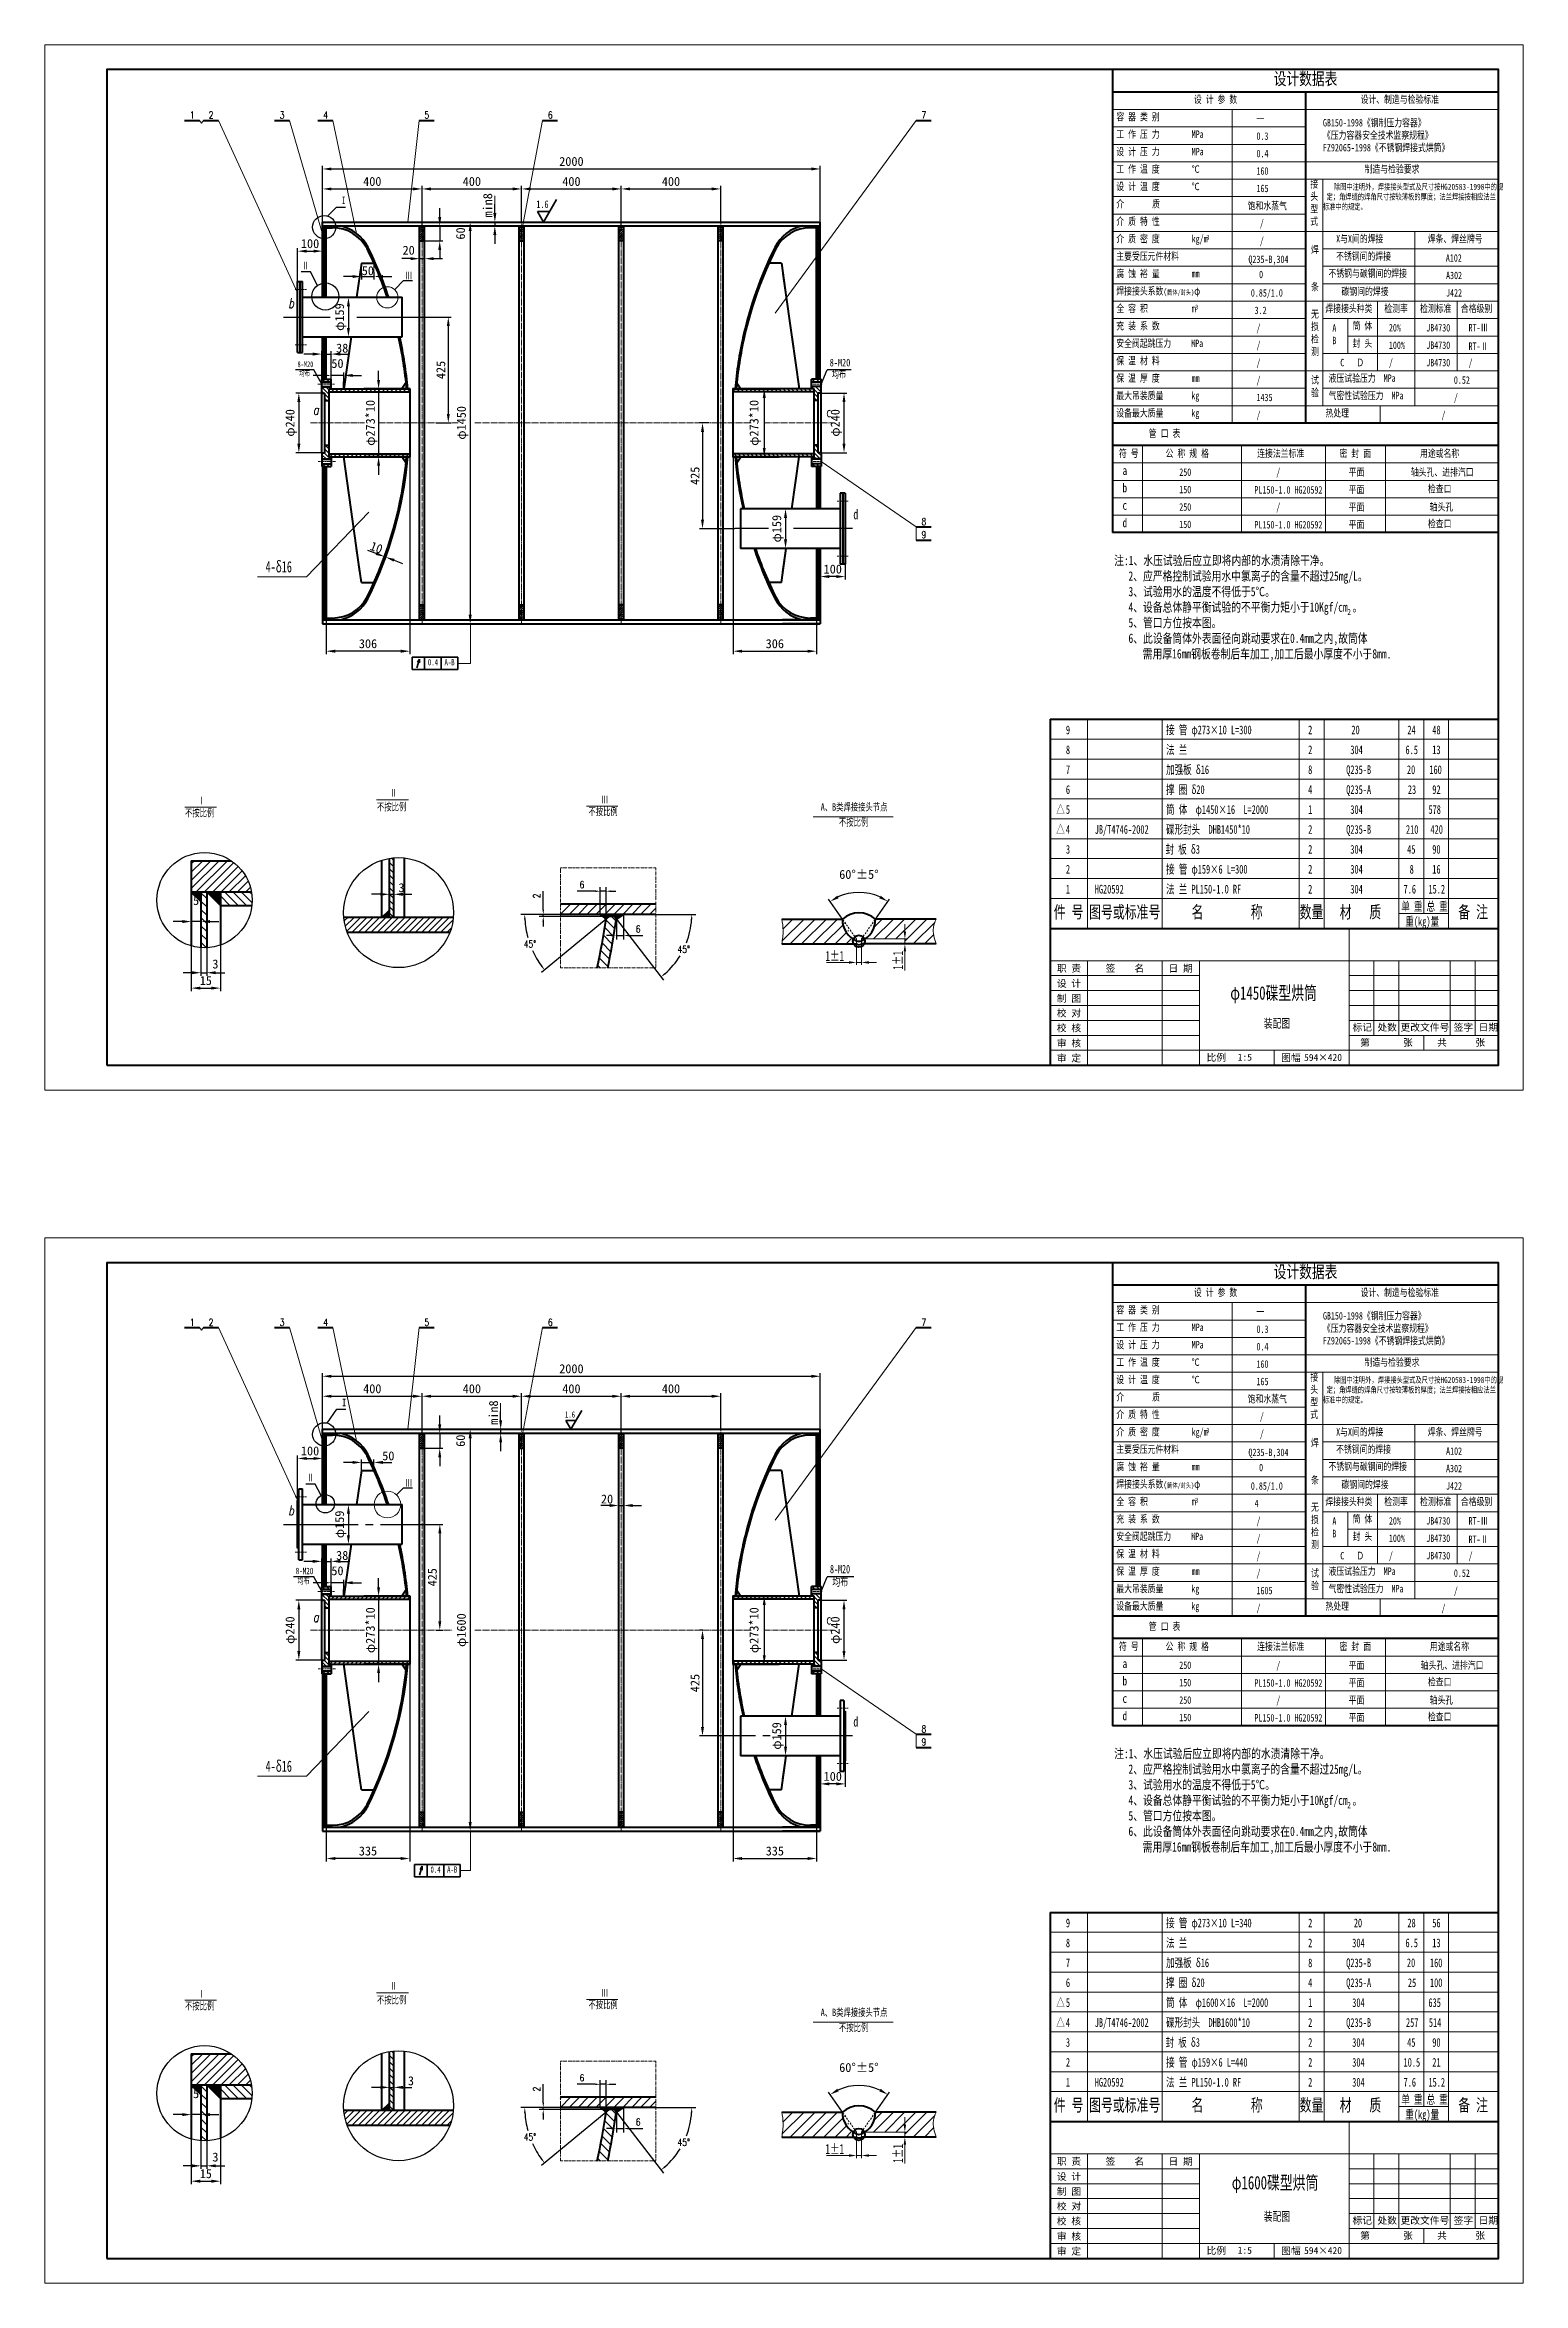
# Model space of a CAD drawing. Extents: x -15853 to 3578, y -6535 to 2458.
# Drawn here: x -15853 to -9913, y -6535 to 2458 of the extents above; entities outside this region: 10.
import ezdxf
from ezdxf.enums import TextEntityAlignment as Align

# ---------------------------------------------------------------- set-up
doc = ezdxf.new("R2010")
doc.units = 0
doc.header["$LTSCALE"] = 10
doc.header["$PDMODE"] = 1
for name, pattern in [('EB_DASHDOT', [39, 30, -3, 3, -3]), ('JXX-S', [1.7, 0.9, -0.2, 0.1, -0.2, 0.1, -0.2]), ('XX-L', [1.25, 0.75, -0.5]), ('ZXX-L', [3.28, 2.5, -0.3, 0.18, -0.3]), ('ZXX-S', [1.27, 0.75, -0.2, 0.12, -0.2])]:
    doc.linetypes.add(name, pattern=pattern)
doc.layers.get('Defpoints').update_dxf_attribs({"linetype": 'CONTINUOUS'})
doc.layers.add('5剖面线层', color=2, linetype='CONTINUOUS')
doc.layers.add('7标注层', color=4, linetype='CONTINUOUS')
for name, color, linetype, lineweight in [('A 粗实线', 1, 'CONTINUOUS', 40), ('B 细实线', 7, 'CONTINUOUS', 18), ('C 文 字', 2, 'CONTINUOUS', 20), ('CAXA0', 7, 'CONTINUOUS', 70), ('CAXA1', 1, 'EB_DASHDOT', 25), ('CAXA3', 7, 'CONTINUOUS', 25), ('CAXA4', 3, 'CONTINUOUS', 25), ('CAXA5', 4, 'CONTINUOUS', 25), ('D 短中心线', 3, 'ZXX-S', 18), ('E 长中心线', 3, 'ZXX-L', 18), ('G 长虚线', 6, 'XX-L', 20), ('H 短双点线', 3, 'JXX-S', 18), ('J 标注尺寸', 2, 'CONTINUOUS', 18)]:
    doc.layers.add(name, color=color, linetype=linetype, lineweight=lineweight)
doc.styles.add('HZTXT', font='SIMFANG.TTF', dxfattribs={"width": 0.75})
doc.styles.add('ITALICT', font='ITALICT.shx', dxfattribs={"width": 0.7})
doc.styles.add('ROMANC', font='romanc', dxfattribs={"width": 0.7, "height": 6})
doc.styles.get("Standard").update_dxf_attribs({"font": 'SIMFANG.TTF'})
doc.styles.add('style2', font='SIMFANG.TTF', dxfattribs={"width": 0.7})
doc.styles.add('TH_GBDIM', font='romans.shx', dxfattribs={"width": 0.8, "bigfont": 'gbcbig.shx'})
doc.styles.add('标准', font='SIMFANG.TTF', dxfattribs={"width": 0.667})
doc.styles.add('标题中文', font='SIMFANG.TTF', dxfattribs={"width": 0.7})
doc.dimstyles.new('TH_GBDIM', dxfattribs={"dimscale": 8, "dimtxt": 3.5, "dimasz": 2.5, "dimexe": 2, "dimexo": 0, "dimgap": 1.5, "dimtad": 1, "dimdec": 1, "dimzin": 0, "dimdsep": 46, "dimtxsty": 'TH_GBDIM', "dimcen": 2.5, "dimclrd": 130, "dimclre": 130, "dimclrt": 3, "dimadec": 0, "dimazin": 0, "dimtfac": 0.714286, "dimtdec": 1, "dimtmove": 0, "dimatfit": 3, "dimfxl": 0, "dimtolj": 1, "dimtzin": 0, "dimlwd": -1, "dimlwe": -1, "dimarcsym": 0})
doc.dimstyles.new('通用标注4.0', dxfattribs={"dimscale": 12, "dimtxt": 3, "dimasz": 3, "dimexe": 1, "dimexo": 0, "dimgap": 1, "dimtad": 1, "dimdec": 0, "dimzin": 0, "dimdsep": 46, "dimtxsty": 'Standard', "dimcen": 0, "dimadec": 0, "dimazin": 0, "dimtfac": 0.375, "dimtdec": 0, "dimtmove": 2, "dimatfit": 3, "dimfxl": 0, "dimtzin": 0, "dimarcsym": 0})

msp = doc.modelspace()

# ---------------------------------------------------------------- texts
at = {"layer": 'C 文 字', "style": 'ROMANC', "width": 0.8}
for s, p in [('1', (-15260.44, 2175.85)), ('2', (-15185.06, 2175.85)), ('3', (-14899.73, 2175.85)), ('4', (-14724.67, 2175.85)), ('5', (-14318.26, 2175.85)), ('6', (-13822.05, 2175.85)), ('7', (-12321.1, 2175.85)), ('8', (-12321.1, 542.2)), ('9', (-12321.1, 489.53)), ('1', (-15260.44, -2674.68)), ('2', (-15185.06, -2674.68)), ('3', (-14899.73, -2674.68)), ('4', (-14724.67, -2674.68)), ('5', (-14318.26, -2674.68)), ('6', (-13822.05, -2674.68)), ('7', (-12321.1, -2674.68)), ('8', (-12321.1, -4308.33)), ('9', (-12321.1, -4361))]:
    msp.add_text(s, height=28.23, dxfattribs=at).set_placement(p, align=Align.MIDDLE)
at = {"layer": 'C 文 字', "style": '标题中文', "oblique": 0.5}
for p in [(-11738.26, -1252.2), (-11738.26, -6045.69)]:
    msp.add_text('职 责', height=28, rotation=0.095868, dxfattribs=at).set_placement(p, align=Align.MIDDLE_CENTER)
for s, p in [('签    名', (-11513.7, -1251.15)), ('日 期', (-11289.8, -1251.75)), ('设 计', (-11738.26, -1312.2)), ('校 对', (-11738.26, -1431.14)), ('制 图', (-11738.26, -1372.2)), ('校 核', (-11738.26, -1491.14)), ('标记', (-10559.83, -1488.48)), ('处数', (-10459.83, -1488.48)), ('更改文件号', (-10308.22, -1488.48)), ('签字', (-10153.37, -1488.48)), ('日期', (-10053.37, -1488.48)), ('审 核', (-11738.26, -1552.2)), ('审 定', (-11738.26, -1612.2)), ('比例', (-11146.48, -1609.62)), ('1:5', (-11031.66, -1609.62)), ('图幅', (-10846.48, -1610.52)), ('594×420', (-10717.58, -1610.52)), ('第       张', (-10462.8, -1549.44)), ('共      张', (-10162.8, -1549.44)), ('设 计', (-11738.26, -6105.69)), ('签    名', (-11513.7, -6044.64)), ('日 期', (-11289.8, -6045.24)), ('制 图', (-11738.26, -6165.69)), ('校 对', (-11738.26, -6224.63)), ('校 核', (-11738.26, -6284.63)), ('标记', (-10559.83, -6281.97)), ('处数', (-10459.83, -6281.97)), ('更改文件号', (-10308.22, -6281.97)), ('签字', (-10153.37, -6281.97)), ('日期', (-10053.37, -6281.97)), ('审 核', (-11738.26, -6345.69)), ('第       张', (-10462.8, -6342.93)), ('共      张', (-10162.8, -6342.93)), ('审 定', (-11738.26, -6405.69)), ('比例', (-11146.48, -6403.11)), ('1:5', (-11031.66, -6403.11)), ('图幅', (-10846.48, -6404.01)), ('594×420', (-10717.58, -6404.01))]:
    msp.add_text(s, height=28, rotation=0.095868, dxfattribs=at).set_placement(p, align=Align.MIDDLE)
at = {"layer": 'C 文 字', "attachment_point": 1}
for s, insert, char_height, width, style in [('设计数据表', (-10915.61, 2347.01), 50, 775, 'HZTXT'), ('设 计 参 数', (-11236.52, 2254.01), 30, 480, 'HZTXT'), ('设计、制造与检验标准', (-10566.6, 2254.01), 30, 480, 'HZTXT'), ('容 器 类 别', (-11548.02, 2184.01), 30, 480, 'HZTXT'), ('一', (-10984.85, 2176.46), 30, 480, 'HZTXT'), ('GB150-1998《钢制压力容器》\\P《压力容器安全技术监察规程》\\PFZ92065-1998《不锈钢焊接式烘筒》', (-10717.96, 2160.19), 30, 775, 'HZTXT'), ('工 作 压 力        MPa', (-11548.02, 2114.01), 30, 480, 'HZTXT'), ('0.3', (-10984.85, 2106.46), 30, 480, 'HZTXT'), ('设 计 压 力        MPa', (-11548.02, 2044.01), 30, 480, 'HZTXT'), ('工 作 温 度        ℃', (-11548.02, 1974.01), 30, 480, 'HZTXT'), ('0.4', (-10984.85, 2036.46), 30, 480, 'HZTXT'), (' 制造与检验要求', (-10566.6, 1974.01), 30, 480, 'HZTXT'), ('设 计 温 度        ℃', (-11548.02, 1904.01), 30, 480, 'HZTXT'), ('160', (-10984.85, 1966.46), 30, 480, 'HZTXT'), ('165', (-10984.85, 1896.46), 30, 480, 'HZTXT'), ('接\\P头\\P型\\P式', (-10768.48, 1914.08), 30, 480, 'HZTXT'), ('   除图中注明外，焊接接头型式及尺寸按HG20583-1998中的规\\P 定；角焊缝的焊角尺寸按较薄板的厚度；法兰焊接按相应法兰标准中的规定。', (-10718.12, 1899.79), 24, 705, 'HZTXT'), ('介       质', (-11548.02, 1834.01), 30, 480, 'HZTXT'), ('饱和水蒸气', (-11020, 1826.46), 30, 480, 'HZTXT'), ('介 质 特 性', (-11548.02, 1764.01), 30, 480, 'HZTXT'), ('/', (-10971.28, 1756.46), 30, 480, 'HZTXT'), ('介 质 密 度        kg/m', (-11548.02, 1694.01), 30, 480, 'HZTXT'), ('主要受压元件材料', (-11548.02, 1624.01), 30, 480, 'HZTXT'), ('3', (-11186.26, 1694.92), 20, 480, 'HZTXT'), ('/', (-10971.28, 1686.46), 30, 480, 'HZTXT'), ('焊\\P\\P\\P条', (-10765.6, 1650.65), 30, 480, 'HZTXT'), ('X与X间的焊接', (-10664.79, 1694.01), 30, 480, 'HZTXT'), ('不锈钢间的焊接', (-10664.79, 1624.01), 30, 480, 'HZTXT'), ('焊条、焊丝牌号', (-10296.92, 1694.01), 30, 480, 'HZTXT'), ('腐 蚀 裕 量        mm', (-11548.02, 1554.01), 30, 480, 'HZTXT'), ('Q235-B,304 ', (-11017.13, 1611.56), 30, 480, 'HZTXT'), ('0', (-10974.42, 1550.73), 30, 480, 'HZTXT'), ('不锈钢与碳钢间的焊接', (-10695.41, 1555.1), 30, 480, 'HZTXT'), (' A102', (-10240.16, 1616.83), 30, 480, 'HZTXT'), ('A302', (-10223.23, 1546.83), 30, 480, 'HZTXT'), ('b', (-14874.61, 1440.63), 40, 576, 'ITALICT'), ('焊接接头系数{\\H0.8333x;(\\H0.8x;筒体/封头)}φ{\\H0.8333x;        } ', (-11548.02, 1484.01), 30, 480, 'HZTXT'), ('0.85/1.0', (-11007.48, 1476.46), 30, 480, 'HZTXT'), (' 碳钢间的焊接', (-10659.46, 1482.34), 30, 480, 'HZTXT'), ('J422', (-10223.23, 1476.83), 30, 480, 'HZTXT'), ('全 容 积           m', (-11548.02, 1414.01), 30, 480, 'HZTXT'), ('3', (-11231.45, 1414.16), 20, 480, 'HZTXT'), ('3.2', (-10992.4, 1406.46), 30, 480, 'HZTXT'), ('无\\P损\\P检\\P测', (-10765.6, 1391.35), 30, 480, 'HZTXT'), ('焊接接头种类', (-10708.1, 1414.01), 30, 480, 'HZTXT'), ('检测率', (-10471.2, 1414.01), 30, 480, 'HZTXT'), ('检测标准', (-10327.55, 1414.01), 30, 480, 'HZTXT'), ('合格级别', (-10163.74, 1414.01), 30, 480, 'HZTXT'), ('充 装 系 数', (-11548.02, 1344.01), 30, 480, 'HZTXT'), ('安全阀起跳压力     MPa', (-11548.02, 1274.01), 30, 480, 'HZTXT'), ('/', (-10984.85, 1336.46), 30, 480, 'HZTXT'), ('/', (-10984.85, 1266.46), 30, 480, 'HZTXT'), ('A\\PB', (-10679.91, 1335.39), 30, 480, 'HZTXT'), ('筒 体', (-10598.76, 1344.01), 30, 480, 'HZTXT'), ('封 头', (-10598.76, 1274.01), 30, 480, 'HZTXT'), ('20%', (-10452.78, 1336.46), 30, 480, 'HZTXT'), ('100%', (-10452.78, 1266.46), 30, 480, 'HZTXT'), ('JB4730', (-10302.78, 1336.46), 30, 480, 'HZTXT'), ('JB4730', (-10302.78, 1266.46), 30, 480, 'HZTXT'), ('RT-Ⅲ', (-10132.78, 1336.46), 30, 480, 'HZTXT'), ('RT-Ⅱ', (-10132.78, 1262.37), 30, 480, 'HZTXT'), ('保 温 材 料', (-11548.02, 1204.01), 30, 480, 'HZTXT'), ('/', (-10984.85, 1196.46), 30, 480, 'HZTXT'), ('C   Ｄ', (-10648.14, 1196.46), 30, 480, 'HZTXT'), ('/', (-10452.78, 1196.46), 30, 480, 'HZTXT'), ('JB4730', (-10302.78, 1196.46), 30, 480, 'HZTXT'), ('/', (-10132.78, 1196.46), 30, 480, 'HZTXT'), ('保 温 厚 度        mm', (-11548.02, 1134.01), 30, 480, 'HZTXT'), ('/', (-10984.85, 1126.46), 30, 480, 'HZTXT'), ('试\\P验', (-10765.6, 1126.46), 30, 480, 'HZTXT'), ('液压试验压力  MPa', (-10695.03, 1134.01), 30, 480, 'HZTXT'), ('0.52', (-10191.72, 1126.46), 30, 480, 'HZTXT'), ('a', (-14775.43, 1011.64), 40, 576, 'ITALICT'), ('c', (-12713.58, 1001.57), 40, 576, 'HZTXT'), ('设备最大质量       kg', (-11548.02, 994.01), 30, 480, 'HZTXT'), ('最大吊装质量       kg', (-11548.02, 1064.01), 30, 480, 'HZTXT'), ('1435', (-10984.85, 1056.46), 30, 480, 'HZTXT'), ('热处理', (-10707.63, 994.01), 30, 480, 'HZTXT'), ('气密性试验压力  MPa', (-10695.03, 1064.01), 30, 480, 'HZTXT'), ('/', (-10191.72, 1056.46), 30, 480, 'HZTXT'), ('管 口 表', (-11417.34, 911.81), 30, 480, 'HZTXT'), ('/', (-10984.85, 986.46), 30, 480, 'HZTXT'), ('/', (-10241.6, 986.46), 30, 480, 'HZTXT'), (' 符 号', (-11553.37, 831.88), 30, 480, 'HZTXT'), ('公 称 规 格', (-11349.94, 831.88), 30, 480, 'HZTXT'), ('连接法兰标准', (-10981.98, 831.88), 30, 480, 'HZTXT'), ('密 封 面', (-10651.06, 831.88), 30, 480, 'HZTXT'), ('用途或名称', (-10327.73, 831.88), 30, 480, 'HZTXT'), ('a', (-11523.02, 766.11), 36, 576, 'HZTXT'), ('250', (-11295.08, 756.46), 30, 480, 'HZTXT'), ('/', (-10905.34, 756.46), 30, 480, 'HZTXT'), ('平面', (-10614.41, 756.46), 30, 480, 'HZTXT'), ('轴头孔、进排汽口', (-10364.51, 756.46), 30, 480, 'HZTXT'), ('b', (-11523.02, 696.11), 36, 576, 'HZTXT'), ('150', (-11295.08, 686.46), 30, 480, 'HZTXT'), ('PL150-1.0 HG20592', (-10993.06, 685.09), 30, 480, 'HZTXT'), ('平面', (-10614.41, 686.46), 30, 480, 'HZTXT'), ('检查口', (-10296.07, 689.21), 30, 480, 'HZTXT'), ('d', (-12604.64, 591.82), 40, 576, 'HZTXT'), ('d', (-11523.02, 556.11), 36, 576, 'HZTXT'), ('c', (-11523.02, 626.11), 36, 576, 'HZTXT'), ('250', (-11295.08, 616.46), 30, 480, 'HZTXT'), ('150', (-11295.08, 546.46), 30, 480, 'HZTXT'), ('PL150-1.0 HG20592', (-10993.06, 545.09), 30, 480, 'HZTXT'), ('/', (-10905.34, 616.46), 30, 480, 'HZTXT'), ('平面', (-10614.41, 616.46), 30, 480, 'HZTXT'), ('平面', (-10614.41, 546.46), 30, 480, 'HZTXT'), ('检查口', (-10296.07, 549.21), 30, 480, 'HZTXT'), ('轴头孔', (-10289.11, 616.46), 30, 480, 'HZTXT'), ('设计数据表', (-10915.61, -2446.47), 50, 775, 'HZTXT'), ('容 器 类 别', (-11548.02, -2609.48), 30, 480, 'HZTXT'), ('设 计 参 数', (-11236.52, -2539.48), 30, 480, 'HZTXT'), ('设计、制造与检验标准', (-10566.6, -2539.48), 30, 480, 'HZTXT'), ('工 作 压 力        MPa', (-11548.02, -2679.48), 30, 480, 'HZTXT'), ('一', (-10984.85, -2617.03), 30, 480, 'HZTXT'), ('0.3', (-10984.85, -2687.03), 30, 480, 'HZTXT'), ('GB150-1998《钢制压力容器》\\P《压力容器安全技术监察规程》\\PFZ92065-1998《不锈钢焊接式烘筒》', (-10717.96, -2633.29), 30, 775, 'HZTXT'), ('设 计 压 力        MPa', (-11548.02, -2749.48), 30, 480, 'HZTXT'), ('0.4', (-10984.85, -2757.03), 30, 480, 'HZTXT'), ('工 作 温 度        ℃', (-11548.02, -2819.48), 30, 480, 'HZTXT'), ('160', (-10984.85, -2827.03), 30, 480, 'HZTXT'), ('接\\P头\\P型\\P式', (-10768.48, -2879.41), 30, 480, 'HZTXT'), (' 制造与检验要求', (-10566.6, -2819.48), 30, 480, 'HZTXT'), ('介       质', (-11548.02, -2959.48), 30, 480, 'HZTXT'), ('设 计 温 度        ℃', (-11548.02, -2889.48), 30, 480, 'HZTXT'), ('饱和水蒸气', (-11020, -2967.03), 30, 480, 'HZTXT'), ('165', (-10984.85, -2897.03), 30, 480, 'HZTXT'), ('   除图中注明外，焊接接头型式及尺寸按HG20583-1998中的规\\P 定；角焊缝的焊角尺寸按较薄板的厚度；法兰焊接按相应法兰标准中的规定。', (-10718.12, -2893.7), 24, 705, 'HZTXT'), ('介 质 特 性', (-11548.02, -3029.48), 30, 480, 'HZTXT'), ('/', (-10971.28, -3037.03), 30, 480, 'HZTXT'), ('介 质 密 度        kg/m', (-11548.02, -3099.48), 30, 480, 'HZTXT'), ('3', (-11186.26, -3098.57), 20, 480, 'HZTXT'), ('/', (-10971.28, -3107.03), 30, 480, 'HZTXT'), ('焊\\P\\P\\P条', (-10765.6, -3142.84), 30, 480, 'HZTXT'), ('X与X间的焊接', (-10664.79, -3099.48), 30, 480, 'HZTXT'), ('焊条、焊丝牌号', (-10296.92, -3099.48), 30, 480, 'HZTXT'), ('腐 蚀 裕 量        mm', (-11548.02, -3239.48), 30, 480, 'HZTXT'), ('主要受压元件材料', (-11548.02, -3169.48), 30, 480, 'HZTXT'), ('Q235-B,304 ', (-11017.13, -3181.92), 30, 480, 'HZTXT'), ('不锈钢与碳钢间的焊接', (-10695.41, -3238.39), 30, 480, 'HZTXT'), ('不锈钢间的焊接', (-10664.79, -3169.48), 30, 480, 'HZTXT'), ('  A102', (-10255.24, -3176.66), 30, 480, 'HZTXT'), ('焊接接头系数{\\H0.8333x;(\\H0.8x;筒体/封头)}φ{\\H0.8333x;        } ', (-11548.02, -3309.48), 30, 480, 'HZTXT'), ('0.85/1.0', (-11007.48, -3317.03), 30, 480, 'HZTXT'), ('0', (-10974.42, -3242.76), 30, 480, 'HZTXT'), (' 碳钢间的焊接', (-10659.46, -3311.15), 30, 480, 'HZTXT'), ('A302', (-10223.23, -3246.66), 30, 480, 'HZTXT'), ('J422', (-10223.23, -3316.66), 30, 480, 'HZTXT'), ('b', (-14874.61, -3409.9), 40, 576, 'ITALICT'), ('全 容 积           m', (-11548.02, -3379.48), 30, 480, 'HZTXT'), ('3', (-11231.45, -3379.33), 20, 480, 'HZTXT'), ('4', (-10992.4, -3387.03), 30, 480, 'HZTXT'), ('无\\P损\\P检\\P测', (-10765.6, -3402.13), 30, 480, 'HZTXT'), ('焊接接头种类', (-10708.1, -3379.48), 30, 480, 'HZTXT'), ('检测率', (-10471.2, -3379.48), 30, 480, 'HZTXT'), ('检测标准', (-10327.55, -3379.48), 30, 480, 'HZTXT'), ('合格级别', (-10163.74, -3379.48), 30, 480, 'HZTXT'), ('充 装 系 数', (-11548.02, -3449.48), 30, 480, 'HZTXT'), ('/', (-10984.85, -3457.03), 30, 480, 'HZTXT'), ('A\\PB', (-10679.91, -3458.1), 30, 480, 'HZTXT'), ('筒 体', (-10598.76, -3449.48), 30, 480, 'HZTXT'), ('20%', (-10452.78, -3457.03), 30, 480, 'HZTXT'), ('JB4730', (-10302.78, -3457.03), 30, 480, 'HZTXT'), ('RT-Ⅲ', (-10132.78, -3457.03), 30, 480, 'HZTXT'), ('保 温 材 料', (-11548.02, -3589.48), 30, 480, 'HZTXT'), ('安全阀起跳压力     MPa', (-11548.02, -3519.48), 30, 480, 'HZTXT'), ('/', (-10984.85, -3527.03), 30, 480, 'HZTXT'), ('/', (-10984.85, -3597.03), 30, 480, 'HZTXT'), ('C   Ｄ', (-10648.14, -3597.03), 30, 480, 'HZTXT'), ('封 头', (-10598.76, -3519.48), 30, 480, 'HZTXT'), ('/', (-10452.78, -3597.03), 30, 480, 'HZTXT'), ('100%', (-10452.78, -3527.03), 30, 480, 'HZTXT'), ('JB4730', (-10302.78, -3527.03), 30, 480, 'HZTXT'), ('JB4730', (-10302.78, -3597.03), 30, 480, 'HZTXT'), ('/', (-10132.78, -3597.03), 30, 480, 'HZTXT'), ('RT-Ⅱ', (-10132.78, -3531.12), 30, 480, 'HZTXT'), ('保 温 厚 度        mm', (-11548.02, -3659.48), 30, 480, 'HZTXT'), ('/', (-10984.85, -3667.03), 30, 480, 'HZTXT'), ('试\\P验', (-10765.6, -3667.03), 30, 480, 'HZTXT'), ('液压试验压力  MPa', (-10695.03, -3659.48), 30, 480, 'HZTXT'), ('0.52', (-10191.72, -3667.03), 30, 480, 'HZTXT'), ('最大吊装质量       kg', (-11548.02, -3729.48), 30, 480, 'HZTXT'), ('1605', (-10984.85, -3737.03), 30, 480, 'HZTXT'), ('气密性试验压力  MPa', (-10695.03, -3729.48), 30, 480, 'HZTXT'), ('/', (-10191.72, -3737.03), 30, 480, 'HZTXT'), ('a', (-14775.43, -3838.89), 40, 576, 'ITALICT'), ('c', (-12713.58, -3848.96), 40, 576, 'HZTXT'), ('设备最大质量       kg', (-11548.02, -3799.48), 30, 480, 'HZTXT'), ('/', (-10984.85, -3807.03), 30, 480, 'HZTXT'), ('热处理', (-10707.63, -3799.48), 30, 480, 'HZTXT'), ('/', (-10241.6, -3807.03), 30, 480, 'HZTXT'), (' 符 号', (-11553.37, -3961.6), 30, 480, 'HZTXT'), ('管 口 表', (-11417.34, -3881.68), 30, 480, 'HZTXT'), ('密 封 面', (-10651.06, -3961.6), 30, 480, 'HZTXT'), ('用途或名称', (-10288.18, -3961.6), 30, 480, 'HZTXT'), ('a', (-11523.02, -4027.38), 36, 576, 'HZTXT'), ('公 称 规 格', (-11349.94, -3961.6), 30, 480, 'HZTXT'), ('250', (-11295.08, -4037.03), 30, 480, 'HZTXT'), ('连接法兰标准', (-10981.98, -3961.6), 30, 480, 'HZTXT'), ('/', (-10905.34, -4037.03), 30, 480, 'HZTXT'), ('平面', (-10614.41, -4037.03), 30, 480, 'HZTXT'), ('轴头孔、进排汽口', (-10324.95, -4037.03), 30, 480, 'HZTXT'), ('b', (-11523.02, -4097.38), 36, 576, 'HZTXT'), ('150', (-11295.08, -4107.03), 30, 480, 'HZTXT'), ('PL150-1.0 HG20592', (-10993.06, -4108.4), 30, 480, 'HZTXT'), ('平面', (-10614.41, -4107.03), 30, 480, 'HZTXT'), ('检查口', (-10296.07, -4104.28), 30, 480, 'HZTXT'), ('c', (-11523.02, -4167.38), 36, 576, 'HZTXT'), ('250', (-11295.08, -4177.03), 30, 480, 'HZTXT'), ('/', (-10905.34, -4177.03), 30, 480, 'HZTXT'), ('平面', (-10614.41, -4177.03), 30, 480, 'HZTXT'), ('轴头孔', (-10289.11, -4177.03), 30, 480, 'HZTXT'), ('d', (-12604.64, -4258.71), 40, 576, 'HZTXT'), ('d', (-11523.02, -4237.38), 36, 576, 'HZTXT'), ('150', (-11295.08, -4247.03), 30, 480, 'HZTXT'), ('PL150-1.0 HG20592', (-10993.06, -4248.4), 30, 480, 'HZTXT'), ('平面', (-10614.41, -4247.03), 30, 480, 'HZTXT'), ('检查口', (-10296.07, -4244.28), 30, 480, 'HZTXT')]:
    msp.add_mtext(s, dxfattribs=dict(at, insert=insert, char_height=char_height, width=width, style=style))
at = {"layer": 'C 文 字', "linetype": 'Continuous', "lineweight": 25, "attachment_point": 1, "style": '标准'}
for s, insert, char_height in [('\\fSimSun;8-M20', (-14837.62, 1186.49), 23.4), ('\\fSimSun;8-M20', (-12699.42, 1196.54), 30.42), ('\\fSimSun;均布', (-14831.06, 1151.5), 23.4), ('\\fSimSun;均布', (-12690.89, 1151.06), 30.42), ('\\fSimSun;8-M20', (-14844.95, -3660.32), 26), ('\\fSimSun;8-M20', (-12698.26, -3649.15), 33.8), ('\\fSimSun;均布', (-14837.66, -3699.19), 26), ('\\fSimSun;均布', (-12688.79, -3699.68), 33.8)]:
    msp.add_mtext(s, dxfattribs=dict(at, insert=insert, char_height=char_height))
at = {"layer": 'C 文 字', "attachment_point": 1}
for s, insert, char_height, style in [('{\\fSimSun|b0|i0|c134|p0; 4-δ16 }', (-14986.43, 383.73), 45, '标准'), ('注:1、水压试验后应立即将内部的水渍清除干净。\\P   2、应严格控制试验用水中氯离子的含量不超过25mg/L。\\P   3、试验用水的温度不得低于5℃。\\P   4、设备总体静平衡试验的不平衡力矩小于10Kgf/cm 。\\P   5、管口方位按本图。\\P   6、此设备筒体外表面径向跳动要求在0.4mm之内,故筒体\\P      需用厚16mm钢板卷制后车加工,加工后最小厚度不小于8mm.', (-11556.6, 405.25), 37.5, 'HZTXT'), ('注:1、水压试验后应立即将内部的水渍清除干净。\\P   2、应严格控制试验用水中氯离子的含量不超过25mg/L。\\P   3、试验用水的温度不得低于5℃。\\P   4、设备总体静平衡试验的不平衡力矩小于10Kgf/cm 。\\P   5、管口方位按本图。\\P   6、此设备筒体外表面径向跳动要求在0.4mm之内,故筒体\\P      需用厚16mm钢板卷制后车加工,加工后最小厚度不小于8mm.', (-11556.6, -4388.23), 37.5, 'HZTXT'), ('{\\fSimSun|b0|i0|c134|p0; 4-δ16 }', (-14986.43, -4435.21), 45, '标准')]:
    msp.add_mtext(s, dxfattribs=dict(at, insert=insert, char_height=char_height, style=style))
at = {"layer": 'CAXA0', "linetype": 'Continuous', "lineweight": 25, "char_height": 30, "attachment_point": 1}
for s, insert, style in [('I', (-14660.12, 1848.14), 'HZTXT'), ('{\\fSimSun|b0|i0|c134|p0; Ⅱ }', (-14835.19, 1586.48), '标准'), ('Ⅲ', (-14406.43, 1545.58), 'HZTXT'), ('I', (-14658.16, -2981.42), 'HZTXT'), ('{\\fSimSun|b0|i0|c134|p0; Ⅱ }', (-14816.65, -3283.49), '标准'), ('Ⅲ', (-14406.43, -3304.95), 'HZTXT')]:
    msp.add_mtext(s, dxfattribs=dict(at, insert=insert, style=style))
at = {"layer": 'CAXA4', "color": 2, "linetype": 'Continuous', "lineweight": 25, "char_height": 25, "attachment_point": 1, "style": '标准'}
for s, insert in [('\\fSimSun;0.4', (-14313.93, -9.86)), ('\\fSimSun;A-B', (-14247.16, -9.86)), ('\\fSimSun;0.4', (-14303.41, -4860.39)), ('\\fSimSun;A-B', (-14236.64, -4860.39))]:
    msp.add_mtext(s, dxfattribs=dict(at, insert=insert))
at = {"layer": 'J 标注尺寸', "style": '标题中文', "width": 0.7}
for s, height, p in [('2', 25.2, (-10619.98, 166.87)), ('8', 35, (-11750.55, -391.64)), ('9', 35, (-11750.55, -311.64)), ('接 管 φ273×10 L=300', 35, (-11348.11, -311.64)), ('法 兰 ', 35, (-11348.11, -391.64)), ('2', 35, (-10777.3, -311.64)), ('2', 35, (-10777.3, -391.64)), (' 304', 35, (-10624.35, -391.64)), ('20', 35, (-10603.51, -311.64)), ('6.5', 35, (-10386.21, -391.64)), ('24', 35, (-10378.49, -311.64)), ('48', 35, (-10278.49, -311.64)), ('13', 35, (-10278.49, -391.64)), ('7', 35, (-11750.55, -471.64)), ('加强板 δ16', 35, (-11348.11, -471.64)), ('8', 35, (-10777.3, -471.64)), ('Q235-B', 35, (-10624.35, -471.64)), ('20', 35, (-10380.42, -471.64)), ('160', 35, (-10290.22, -471.64)), ('6', 35, (-11750.55, -551.64)), ('撑 圈 δ20', 35, (-11348.11, -551.64)), ('4', 35, (-10777.3, -551.64)), ('Q235-A', 35, (-10624.35, -551.64)), ('23', 35, (-10376.57, -551.64)), ('92', 35, (-10278.49, -551.64)), ('△', 35, (-11789.3, -631.64)), ('5', 35, (-11750.55, -631.64)), ('筒 体  φ1450×16  L=2000', 35, (-11348.11, -631.64)), ('1', 35, (-10777.3, -631.64)), (' 304', 35, (-10624.35, -631.64)), ('578', 35, (-10293.92, -631.64)), ('△', 35, (-11789.3, -711.64)), ('4', 35, (-11750.55, -711.64)), ('JB/T4746-2002', 35, (-11634.69, -711.64)), ('碟形封头  DHB1450*10', 35, (-11348.11, -711.64)), ('2', 35, (-10777.3, -711.64)), ('Q235-B', 35, (-10624.35, -711.64)), ('210', 35, (-10384.28, -711.64)), ('420', 35, (-10285.69, -711.64)), ('3', 35, (-11750.55, -791.64)), (' 封 板 δ3', 35, (-11367.03, -791.64)), ('2', 35, (-10777.3, -791.64)), (' 304', 35, (-10624.35, -791.64)), ('45', 35, (-10379.45, -791.64)), ('90', 35, (-10278.49, -791.64)), ('2', 35, (-11750.55, -871.64)), ('接 管 φ159×6 L=300', 35, (-11348.11, -871.64)), ('2', 35, (-10777.3, -871.64)), (' 304', 35, (-10624.35, -871.64)), ('8', 35, (-10369.38, -871.64)), ('16', 35, (-10278.49, -871.64)), ('1', 35, (-11750.55, -951.64)), ('HG20592', 35, (-11634.69, -951.64)), ('法 兰 PL150-1.0 RF', 35, (-11348.11, -951.64)), ('2', 35, (-10777.3, -951.64)), (' 304', 35, (-10624.35, -951.64)), ('单 重', 35, (-10403.2, -1021.17)), ('7.6', 35, (-10393.93, -951.64)), ('总 重', 35, (-10301.46, -1021.17)), ('15.2', 35, (-10293.93, -951.64)), ('件 号', 49.98, (-11799.4, -1050.76)), ('图号或标准号', 49.98, (-11657.28, -1050.76)), ('名        称', 49.98, (-11245.62, -1050.76)), ('数量', 49.98, (-10811.53, -1050.76)), ('材   质', 49.98, (-10650.55, -1050.76)), ('重(kg)量', 35, (-10386.61, -1081.17)), ('备 注', 49.98, (-10174.06, -1050.76)), ('φ1450碟型烘筒', 53.978, (-11090.07, -1378.19)), ('装配图', 35.986, (-10955.74, -1491.16)), ('2', 25.2, (-10619.98, -4626.61)), ('9', 35, (-11750.55, -5105.13)), ('接 管 φ273×10 L=340', 35, (-11348.11, -5105.13)), ('2', 35, (-10777.3, -5105.13)), ('20', 35, (-10593.77, -5105.13)), ('28', 35, (-10378.49, -5105.13)), ('56', 35, (-10278.49, -5105.13)), ('8', 35, (-11750.55, -5185.13)), ('法 兰 ', 35, (-11348.11, -5185.13)), ('2', 35, (-10777.3, -5185.13)), (' 304', 35, (-10616.87, -5185.13)), ('6.5', 35, (-10386.21, -5185.13)), ('13', 35, (-10278.49, -5185.13)), ('7', 35, (-11750.55, -5265.13)), ('撑 圈 δ20', 35, (-11348.11, -5345.13)), ('加强板 δ16', 35, (-11348.11, -5265.13)), ('8', 35, (-10777.3, -5265.13)), ('Q235-B', 35, (-10624.35, -5265.13)), ('20', 35, (-10380.42, -5265.13)), ('160', 35, (-10287.8, -5265.13)), ('△', 35, (-11789.3, -5425.13)), ('5', 35, (-11750.55, -5425.13)), ('6', 35, (-11750.55, -5345.13)), ('筒 体  φ1600×16  L=2000', 35, (-11348.11, -5425.13)), ('4', 35, (-10777.3, -5345.13)), ('1', 35, (-10777.3, -5425.13)), ('Q235-A', 35, (-10624.35, -5345.13)), (' 304', 35, (-10616.87, -5425.13)), ('25', 35, (-10376.57, -5345.13)), ('635', 35, (-10293.92, -5425.13)), ('100', 35, (-10287.8, -5345.13)), ('△', 35, (-11789.3, -5505.13)), ('4', 35, (-11750.55, -5505.13)), ('JB/T4746-2002', 35, (-11634.69, -5505.13)), ('碟形封头  DHB1600*10', 35, (-11348.11, -5505.13)), ('2', 35, (-10777.3, -5505.13)), ('Q235-B', 35, (-10624.35, -5505.13)), ('257', 35, (-10384.28, -5505.13)), ('514', 35, (-10292.16, -5505.13)), ('3', 35, (-11750.55, -5585.13)), (' 封 板 δ3', 35, (-11367.03, -5585.13)), ('2', 35, (-10777.3, -5585.13)), (' 304', 35, (-10616.87, -5585.13)), ('45', 35, (-10379.45, -5585.13)), ('90', 35, (-10278.49, -5585.13)), ('2', 35, (-11750.55, -5665.13)), ('接 管 φ159×6 L=440', 35, (-11348.11, -5665.13)), ('2', 35, (-10777.3, -5665.13)), (' 304', 35, (-10616.87, -5665.13)), ('10.5', 35, (-10393.93, -5665.13)), ('21', 35, (-10278.49, -5665.13)), ('1', 35, (-11750.55, -5745.13)), ('HG20592', 35, (-11634.69, -5745.13)), ('法 兰 PL150-1.0 RF', 35, (-11348.11, -5745.13)), ('2', 35, (-10777.3, -5745.13)), (' 304', 35, (-10616.87, -5745.13)), ('7.6', 35, (-10393.93, -5745.13)), ('15.2', 35, (-10293.93, -5745.13)), ('件 号', 49.98, (-11799.4, -5844.25)), ('图号或标准号', 49.98, (-11657.28, -5844.25)), ('名        称', 49.98, (-11245.62, -5844.25)), ('数量', 49.98, (-10811.53, -5844.25)), ('材   质', 49.98, (-10650.55, -5844.25)), ('单 重', 35, (-10403.2, -5814.66)), ('重(kg)量', 35, (-10386.61, -5874.66)), ('总 重', 35, (-10301.46, -5814.66)), ('备 注', 49.98, (-10174.06, -5844.25)), ('φ1600碟型烘筒', 53.978, (-11084.2, -6158.06)), ('装配图', 35.986, (-10955.74, -6284.64))]:
    msp.add_text(s, height=height, dxfattribs=at).set_placement(p)
at = {"layer": 'J 标注尺寸', "char_height": 30, "width": 621, "attachment_point": 1}
for s, insert, style in [('Ⅱ', (-14466.9, -532.56), '标题中文'), ('{\\fSimSun|b0|i0|c134|p0;不按比例}', (-15289.68, -612.55), '标题中文'), ('Ⅰ', (-15239.61, -563.71), 'HZTXT'), ('{\\fSimSun|b0|i0|c134|p0;不按比例}', (-14518.47, -588.35), '标题中文'), ('不按比例', (-13668.77, -607.43), '标题中文'), ('Ⅲ', (-13619.3, -559.93), 'HZTXT'), ('A、B类焊接接头节点', (-12735.7, -588.77), '标题中文'), ('不按比例', (-12662.25, -649.92), '标题中文'), ('Ⅰ', (-15239.61, -5357.2), 'HZTXT'), ('{\\fSimSun|b0|i0|c134|p0;不按比例}', (-14518.47, -5381.84), '标题中文'), ('Ⅱ', (-14466.9, -5326.05), '标题中文'), ('Ⅲ', (-13619.3, -5353.41), 'HZTXT'), ('{\\fSimSun|b0|i0|c134|p0;不按比例}', (-15289.68, -5406.04), '标题中文'), ('不按比例', (-13668.77, -5400.92), '标题中文'), ('A、B类焊接接头节点', (-12735.7, -5431.72), '标题中文'), ('不按比例', (-12662.25, -5492.86), '标题中文')]:
    msp.add_mtext(s, dxfattribs=dict(at, insert=insert, style=style))
at = {"layer": 'J 标注尺寸', "char_height": 40, "attachment_point": 5, "style": 'style2'}
for insert in [(-12679.14, -1202.52), (-12679.14, -5996.01)]:
    msp.add_mtext('{\\f仿宋_GB2312|b0|i0|c134|p49;1±1}', dxfattribs=dict(at, insert=insert))
at = {"layer": 'J 标注尺寸', "char_height": 40, "attachment_point": 5, "rotation": 90, "style": 'style2'}
for insert in [(-12425.54, -1219.98), (-12425.54, -6013.47)]:
    msp.add_mtext('{\\f仿宋_GB2312|b0|i0|c134|p49;1±1}', dxfattribs=dict(at, insert=insert))

# ---------------------------------------------------------------- blocks, each defined once
blk = doc.blocks.new('CAXBLOCK61')
at = {"layer": 'CAXA0', "color": 0, "linetype": 'Continuous', "lineweight": 25}
for p, q in [((1872.1, -802.9), (1871.2, -802.1)), ((1889.1, -802.9), (1880.6, -794.4)), ((1897.2, -777.1), (1881.2, -761.1)), ((1906, -802.9), (1881.2, -778.1)), ((1897.2, -760.2), (1885, -747.9)), ((1909.2, -789.1), (1898, -777.9)), ((1885.1, -832.9), (1875.1, -822.9)), ((1902.1, -832.9), (1892.1, -822.9)), ((1909.2, -823.1), (1909.1, -822.9))]:
    blk.add_line(p, q, dxfattribs=at)
blk = doc.blocks.new('CAXBLOCK64')
at = {"layer": 'CAXA0', "color": 0, "linetype": 'Continuous', "lineweight": 25}
for p, q in [((-79.5, -802.9), (-96.8, -785.7)), ((-96.5, -802.9), (-96.8, -802.6)), ((-62.6, -802.9), (-87.6, -777.9)), ((-68.8, -779.7), (-84.8, -763.7)), ((-68.8, -762.8), (-83.6, -747.9)), ((-83.5, -832.9), (-93.5, -822.9)), ((-66.5, -832.9), (-76.5, -822.9)), ((-58.8, -823.7), (-59.5, -822.9))]:
    blk.add_line(p, q, dxfattribs=at)
blk = doc.blocks.new('CAXBLOCK30')
at = {"layer": 'CAXA0', "color": 0, "linetype": 'Continuous', "lineweight": 25}
for p, q in [((1891.2, -1442.1), (1891.3, -1442)), ((1891.2, -1442), (1891.2, -1442)), ((1891.2, -1442.2), (1891.4, -1442.1)), ((1891.2, -1442.5), (1891.5, -1442.2)), ((1891.2, -1442.4), (1891.4, -1442.2)), ((1891.2, -1442.7), (1891.6, -1442.3)), ((1891.2, -1442.9), (1891.7, -1442.4)), ((1891.2, -1442.8), (1891.6, -1442.4)), ((1891.2, -1443.1), (1891.8, -1442.5)), ((1891.2, -1443.2), (1891.8, -1442.6)), ((1891.2, -1443.5), (1892, -1442.7)), ((1891.2, -1443.4), (1891.9, -1442.7)), ((1891.2, -1443.7), (1892.1, -1442.8)), ((1891.2, -1443.9), (1892.2, -1442.9)), ((1891.2, -1443.8), (1892.1, -1442.9)), ((1891.2, -1444.1), (1892.3, -1443)), ((1891.2, -1444.2), (1892.3, -1443.1)), ((1891.2, -1444.5), (1892.5, -1443.2)), ((1891.2, -1444.4), (1892.4, -1443.2)), ((1891.2, -1444.6), (1892.6, -1443.3)), ((1891.2, -1444.9), (1892.7, -1443.4)), ((1891.2, -1444.8), (1892.6, -1443.4)), ((1891.2, -1445.1), (1892.8, -1443.5)), ((1891.2, -1445.4), (1892.9, -1443.6)), ((1891.2, -1445.2), (1892.8, -1443.6)), ((1891.2, -1445.5), (1893, -1443.7)), ((1891.2, -1445.6), (1893, -1443.8)), ((1891.2, -1445.9), (1893.2, -1443.9)), ((1891.2, -1445.8), (1893.1, -1443.9)), ((1891.2, -1446.1), (1893.3, -1444)), ((1891.2, -1446.3), (1893.4, -1444.1)), ((1891.2, -1446.2), (1893.3, -1444.1)), ((1891.2, -1446.5), (1893.5, -1444.2)), ((1891.2, -1446.6), (1893.5, -1444.3)), ((1891.2, -1446.9), (1893.7, -1444.4)), ((1891.2, -1446.8), (1893.6, -1444.4)), ((1891.2, -1447), (1893.8, -1444.5)), ((1891.2, -1447.3), (1893.9, -1444.6)), ((1891.2, -1447.2), (1893.8, -1444.6)), ((1891.2, -1447.5), (1894, -1444.7)), ((1891.2, -1447.8), (1894.1, -1444.8)), ((1891.2, -1447.6), (1894, -1444.8)), ((1891.2, -1447.9), (1894.2, -1444.9)), ((1891.2, -1448), (1894.2, -1445)), ((1891.2, -1448.3), (1894.4, -1445.1)), ((1891.2, -1448.2), (1894.3, -1445.1)), ((1891.2, -1448.5), (1894.5, -1445.2)), ((1891.2, -1448.7), (1894.6, -1445.3)), ((1891.2, -1448.6), (1894.5, -1445.3)), ((1891.2, -1448.9), (1894.7, -1445.4)), ((1891.3, -1448.9), (1894.7, -1445.5)), ((1891.4, -1448.9), (1894.8, -1445.6)), ((1891.6, -1448.9), (1894.9, -1445.6)), ((1891.7, -1448.9), (1895, -1445.7)), ((1891.9, -1448.9), (1895, -1445.8)), ((1892, -1448.9), (1895.1, -1445.8)), ((1892.1, -1448.9), (1895.2, -1445.9)), ((1892.3, -1448.9), (1895.2, -1446)), ((1892.4, -1448.9), (1895.3, -1446.1)), ((1892.6, -1448.9), (1895.4, -1446.1)), ((1892.7, -1448.9), (1895.5, -1446.2)), ((1892.8, -1448.9), (1895.5, -1446.3)), ((1893, -1448.9), (1895.6, -1446.3)), ((1893.1, -1448.9), (1895.7, -1446.4)), ((1893.3, -1448.9), (1895.7, -1446.5)), ((1893.4, -1448.9), (1895.8, -1446.5)), ((1893.6, -1448.9), (1895.9, -1446.6)), ((1893.7, -1448.9), (1895.9, -1446.7)), ((1893.8, -1448.9), (1896, -1446.8)), ((1894, -1448.9), (1896.1, -1446.8)), ((1894.1, -1448.9), (1896.2, -1446.9)), ((1894.3, -1448.9), (1896.2, -1447)), ((1894.4, -1448.9), (1896.3, -1447)), ((1894.5, -1448.9), (1896.4, -1447.1)), ((1894.7, -1448.9), (1896.4, -1447.2)), ((1894.8, -1448.9), (1896.5, -1447.3)), ((1895, -1448.9), (1896.6, -1447.3)), ((1895.1, -1448.9), (1896.7, -1447.4)), ((1895.2, -1448.9), (1896.7, -1447.5)), ((1895.4, -1448.9), (1896.8, -1447.5)), ((1895.5, -1448.9), (1896.9, -1447.6)), ((1895.7, -1448.9), (1896.9, -1447.7)), ((1895.8, -1448.9), (1897, -1447.7)), ((1896, -1448.9), (1897.1, -1447.8)), ((1896.1, -1448.9), (1897.1, -1447.9)), ((1896.2, -1448.9), (1897.2, -1448)), ((1896.4, -1448.9), (1897.3, -1448)), ((1896.5, -1448.9), (1897.4, -1448.1)), ((1896.7, -1448.9), (1897.4, -1448.2)), ((1896.8, -1448.9), (1897.5, -1448.2)), ((1896.9, -1448.9), (1897.6, -1448.3)), ((1897.1, -1448.9), (1897.6, -1448.4)), ((1897.2, -1448.9), (1897.7, -1448.5)), ((1897.4, -1448.9), (1897.8, -1448.5)), ((1897.5, -1448.9), (1897.9, -1448.6)), ((1897.7, -1448.9), (1897.9, -1448.7)), ((1897.8, -1448.9), (1898, -1448.7)), ((1897.9, -1448.9), (1898.1, -1448.8)), ((1898.1, -1448.9), (1898.1, -1448.9))]:
    blk.add_line(p, q, dxfattribs=at)
blk = doc.blocks.new('CAXBLOCK35')
at = {"layer": 'CAXA0', "color": 0, "linetype": 'Continuous', "lineweight": 25}
for p, q in [((1096.2, -1398.5), (1105.7, -1388.9)), ((1096.2, -1390), (1097.2, -1388.9)), ((1096.2, -1407), (1106.2, -1397)), ((1096.2, -1415.4), (1106.2, -1405.4)), ((1096.2, -1423.9), (1106.2, -1413.9)), ((1096.2, -1432.4), (1106.2, -1422.4)), ((1096.2, -1440.9), (1106.2, -1430.9)), ((1106.2, -1397), (1114.2, -1388.9)), ((1106.2, -1405.4), (1116.2, -1395.4)), ((1106.2, -1413.9), (1116.2, -1403.9)), ((1106.2, -1422.4), (1116.2, -1412.4)), ((1106.2, -1430.9), (1116.2, -1420.9)), ((1106.2, -1439.4), (1116.2, -1429.4)), ((1106.2, -1447.9), (1116.2, -1437.9)), ((1096.6, -1448.9), (1106.2, -1439.4)), ((1105.1, -1448.9), (1106.2, -1447.9)), ((1113.6, -1448.9), (1116.2, -1446.4))]:
    blk.add_line(p, q, dxfattribs=at)
blk = doc.blocks.new('*D209')
at = {"layer": 'C 文 字', "color": 0, "lineweight": -2}
for p, q in [((-12894.2, -4256.8), (-12864.9, -4256.8)), ((-12876.9, -4292.8), (-12876.9, -4379.8)), ((-12896.8, -4415.8), (-12864.9, -4415.8))]:
    blk.add_line(p, q, dxfattribs=at)
at = {"layer": 'C 文 字', "color": 0}
for points in [[(-12882.9, -4292.8), (-12870.9, -4292.8), (-12876.9, -4256.8)], [(-12882.9, -4379.8), (-12870.9, -4379.8), (-12876.9, -4415.8)]]:
    blk.add_solid(points, dxfattribs=at)
at = {"layer": 'Defpoints', "color": 0}
for p in [(-12894.2, -4256.8), (-12896.8, -4415.8), (-12876.9, -4415.8)]:
    blk.add_point(p, dxfattribs=at)
at = {"layer": 'C 文 字', "color": 0, "insert": (-12907.6, -4336.3), "char_height": 36, "attachment_point": 5, "rotation": 90}
blk.add_mtext('\\fSimSun;φ159', dxfattribs=at)
blk = doc.blocks.new('CAXBLOCK31')
at = {"layer": 'CAXA0', "color": 0, "linetype": 'Continuous', "lineweight": 25}
for p, q in [((1901.2, -1444.1), (1901.3, -1444)), ((1901.2, -1444), (1901.2, -1444)), ((1901.2, -1444.3), (1901.4, -1444.1)), ((1901.2, -1444.5), (1901.5, -1444.2)), ((1901.2, -1444.4), (1901.4, -1444.2)), ((1901.2, -1444.7), (1901.6, -1444.3)), ((1901.2, -1445), (1901.7, -1444.4)), ((1901.2, -1444.8), (1901.7, -1444.4)), ((1901.2, -1445.1), (1901.8, -1444.5)), ((1901.2, -1445.4), (1901.9, -1444.6)), ((1901.2, -1445.3), (1901.9, -1444.6)), ((1901.2, -1445.5), (1902, -1444.7)), ((1901.2, -1445.7), (1902.1, -1444.8)), ((1901.2, -1446), (1902.2, -1444.9)), ((1901.2, -1445.8), (1902.2, -1444.9)), ((1901.2, -1446.1), (1902.3, -1445)), ((1901.2, -1446.4), (1902.5, -1445.1)), ((1901.2, -1446.2), (1902.4, -1445.1)), ((1901.2, -1446.5), (1902.5, -1445.2)), ((1901.2, -1446.8), (1902.7, -1445.3)), ((1901.2, -1446.7), (1902.6, -1445.3)), ((1901.2, -1446.9), (1902.7, -1445.4)), ((1901.2, -1447.2), (1902.9, -1445.5)), ((1901.2, -1447.1), (1902.8, -1445.5)), ((1901.2, -1447.4), (1903, -1445.6)), ((1901.2, -1447.5), (1903, -1445.7)), ((1901.2, -1447.8), (1903.2, -1445.8)), ((1901.2, -1447.7), (1903.1, -1445.8)), ((1901.2, -1447.9), (1903.3, -1445.9)), ((1901.2, -1448.2), (1903.4, -1446)), ((1901.2, -1448.1), (1903.3, -1446)), ((1901.2, -1448.4), (1903.5, -1446.1)), ((1901.2, -1448.6), (1903.6, -1446.2)), ((1901.2, -1448.5), (1903.5, -1446.2)), ((1901.2, -1448.8), (1903.7, -1446.3)), ((1901.2, -1448.9), (1903.8, -1446.4)), ((1901.3, -1448.9), (1903.8, -1446.4)), ((1901.5, -1448.9), (1903.9, -1446.5)), ((1901.6, -1448.9), (1904, -1446.6)), ((1901.8, -1448.9), (1904, -1446.6)), ((1901.9, -1448.9), (1904.1, -1446.7)), ((1902, -1448.9), (1904.2, -1446.8)), ((1902.2, -1448.9), (1904.3, -1446.9)), ((1902.3, -1448.9), (1904.3, -1446.9)), ((1902.5, -1448.9), (1904.4, -1447)), ((1902.6, -1448.9), (1904.5, -1447.1)), ((1902.7, -1448.9), (1904.6, -1447.1)), ((1902.9, -1448.9), (1904.6, -1447.2)), ((1903, -1448.9), (1904.7, -1447.3)), ((1903.2, -1448.9), (1904.8, -1447.3)), ((1903.3, -1448.9), (1904.8, -1447.4)), ((1903.4, -1448.9), (1904.9, -1447.5)), ((1903.6, -1448.9), (1905, -1447.5)), ((1903.7, -1448.9), (1905.1, -1447.6)), ((1903.9, -1448.9), (1905.1, -1447.7)), ((1904, -1448.9), (1905.2, -1447.8)), ((1904.2, -1448.9), (1905.3, -1447.8)), ((1904.3, -1448.9), (1905.4, -1447.9)), ((1904.4, -1448.9), (1905.4, -1448)), ((1904.6, -1448.9), (1905.5, -1448)), ((1904.7, -1448.9), (1905.6, -1448.1)), ((1904.9, -1448.9), (1905.6, -1448.2)), ((1905, -1448.9), (1905.7, -1448.2)), ((1905.1, -1448.9), (1905.8, -1448.3)), ((1905.3, -1448.9), (1905.9, -1448.4)), ((1905.4, -1448.9), (1905.9, -1448.4)), ((1905.6, -1448.9), (1906, -1448.5)), ((1905.7, -1448.9), (1906.1, -1448.6)), ((1905.9, -1448.9), (1906.2, -1448.6)), ((1906, -1448.9), (1906.2, -1448.7)), ((1906.1, -1448.9), (1906.2, -1448.9))]:
    blk.add_line(p, q, dxfattribs=at)
blk = doc.blocks.new('CAXBLOCK54')
at = {"layer": 'CAXA0', "color": 0, "linetype": 'Continuous', "lineweight": 25}
for p, q in [((1901.2, -1164.8), (1903.6, -1162.4)), ((1901.2, -1164.7), (1903.4, -1162.4)), ((1901.2, -1164.5), (1903.3, -1162.4)), ((1901.2, -1164.4), (1903.1, -1162.4)), ((1901.2, -1164.2), (1903, -1162.4)), ((1901.2, -1164.1), (1902.9, -1162.4)), ((1901.2, -1164), (1902.7, -1162.4)), ((1901.2, -1163.8), (1902.6, -1162.4)), ((1901.2, -1163.7), (1902.4, -1162.4)), ((1901.2, -1163.5), (1902.3, -1162.4)), ((1901.2, -1163.4), (1902.2, -1162.4)), ((1901.2, -1163.3), (1902, -1162.4)), ((1901.2, -1163.1), (1901.9, -1162.4)), ((1901.2, -1163), (1901.7, -1162.4)), ((1901.2, -1162.8), (1901.6, -1162.4)), ((1901.2, -1162.7), (1901.5, -1162.4)), ((1901.2, -1162.6), (1901.3, -1162.4)), ((1901.2, -1165), (1903.7, -1162.4)), ((1901.2, -1165.1), (1903.9, -1162.4)), ((1901.2, -1165.2), (1904, -1162.4)), ((1901.2, -1165.4), (1904.1, -1162.4)), ((1901.2, -1165.5), (1904.3, -1162.4)), ((1901.2, -1165.7), (1904.4, -1162.4)), ((1901.2, -1165.8), (1904.6, -1162.4)), ((1901.2, -1165.9), (1904.7, -1162.4)), ((1901.2, -1166.1), (1904.8, -1162.4)), ((1901.2, -1166.2), (1905, -1162.4)), ((1901.2, -1166.4), (1905.1, -1162.4)), ((1901.2, -1166.5), (1905.3, -1162.4)), ((1901.2, -1166.7), (1905.4, -1162.4)), ((1901.2, -1166.8), (1905.6, -1162.4)), ((1901.2, -1166.9), (1905.7, -1162.4)), ((1901.2, -1167.1), (1905.8, -1162.4)), ((1901.2, -1167.2), (1906, -1162.4)), ((1901.2, -1167.4), (1906.1, -1162.4))]:
    blk.add_line(p, q, dxfattribs=at)
blk = doc.blocks.new('CAXBLOCK55')
at = {"layer": 'CAXA0', "color": 0, "linetype": 'Continuous', "lineweight": 25}
for p, q in [((1901.2, -998.5), (1901.2, -998.5)), ((1901.2, -998.8), (1901.4, -998.6)), ((1901.2, -998.6), (1901.3, -998.6)), ((1901.2, -998.9), (1901.4, -998.7)), ((1901.2, -999.2), (1901.6, -998.8)), ((1901.2, -999.1), (1901.5, -998.8)), ((1901.2, -999.4), (1901.6, -998.9)), ((1901.2, -999.6), (1901.8, -999)), ((1901.2, -999.5), (1901.7, -999)), ((1901.2, -999.8), (1901.9, -999.1)), ((1901.2, -999.9), (1901.9, -999.2)), ((1901.2, -1000.2), (1902.1, -999.3)), ((1901.2, -1000.1), (1902, -999.3)), ((1901.2, -1000.3), (1902.1, -999.4)), ((1901.2, -1000.6), (1902.3, -999.5)), ((1901.2, -1000.5), (1902.2, -999.5)), ((1901.2, -1000.8), (1902.4, -999.6)), ((1901.2, -1000.9), (1902.4, -999.7)), ((1901.2, -1001.2), (1902.6, -999.8)), ((1901.2, -1001), (1902.5, -999.8)), ((1901.2, -1001.3), (1902.6, -999.9)), ((1901.2, -1001.6), (1902.8, -1000)), ((1901.2, -1001.5), (1902.7, -1000)), ((1901.2, -1001.8), (1902.9, -1000.1)), ((1901.2, -1002), (1903, -1000.2)), ((1901.2, -1001.9), (1902.9, -1000.2)), ((1901.2, -1002.2), (1903.1, -1000.3)), ((1901.2, -1002.3), (1903.1, -1000.4)), ((1901.2, -1002.6), (1903.3, -1000.5)), ((1901.2, -1002.5), (1903.2, -1000.5)), ((1901.2, -1002.7), (1903.3, -1000.6)), ((1901.2, -1003), (1903.5, -1000.7)), ((1901.2, -1002.9), (1903.4, -1000.7)), ((1901.2, -1003.2), (1903.6, -1000.8)), ((1901.2, -1003.3), (1903.6, -1000.9)), ((1901.2, -1003.4), (1903.7, -1001)), ((1901.4, -1003.4), (1903.8, -1001)), ((1901.5, -1003.4), (1903.8, -1001.1)), ((1901.6, -1003.4), (1903.9, -1001.2)), ((1901.8, -1003.4), (1904, -1001.2)), ((1901.9, -1003.4), (1904.1, -1001.3)), ((1902.1, -1003.4), (1904.1, -1001.4)), ((1902.2, -1003.4), (1904.2, -1001.4)), ((1902.3, -1003.4), (1904.3, -1001.5)), ((1902.5, -1003.4), (1904.3, -1001.6)), ((1902.6, -1003.4), (1904.4, -1001.7)), ((1902.8, -1003.4), (1904.5, -1001.7)), ((1902.9, -1003.4), (1904.6, -1001.8)), ((1903, -1003.4), (1904.6, -1001.9)), ((1903.2, -1003.4), (1904.7, -1001.9)), ((1903.3, -1003.4), (1904.8, -1002)), ((1903.5, -1003.4), (1904.8, -1002.1)), ((1903.6, -1003.4), (1904.9, -1002.2)), ((1903.8, -1003.4), (1905, -1002.2)), ((1903.9, -1003.4), (1905, -1002.3)), ((1904, -1003.4), (1905.1, -1002.4)), ((1904.2, -1003.4), (1905.2, -1002.4)), ((1904.3, -1003.4), (1905.3, -1002.5)), ((1904.5, -1003.4), (1905.3, -1002.6)), ((1904.6, -1003.4), (1905.4, -1002.6)), ((1904.7, -1003.4), (1905.5, -1002.7)), ((1904.9, -1003.4), (1905.5, -1002.8)), ((1905, -1003.4), (1905.6, -1002.9)), ((1905.2, -1003.4), (1905.7, -1002.9)), ((1905.3, -1003.4), (1905.8, -1003)), ((1905.5, -1003.4), (1905.8, -1003.1)), ((1905.6, -1003.4), (1905.9, -1003.1)), ((1905.7, -1003.4), (1906, -1003.2)), ((1905.9, -1003.4), (1906, -1003.3)), ((1906, -1003.4), (1906.1, -1003.4)), ((1906.2, -1003.4), (1906.2, -1003.4))]:
    blk.add_line(p, q, dxfattribs=at)
blk = doc.blocks.new('CAXBLOCK37')
at = {"layer": 'CAXA0', "color": 0, "linetype": 'Continuous', "lineweight": 25}
for p, q in [((1901.2, -835.4), (1903.7, -832.9)), ((1901.2, -835.3), (1903.6, -832.9)), ((1901.2, -835.2), (1903.4, -832.9)), ((1901.2, -835), (1903.3, -832.9)), ((1901.2, -834.9), (1903.1, -832.9)), ((1901.2, -834.7), (1903, -832.9)), ((1901.2, -834.6), (1902.9, -832.9)), ((1901.2, -834.5), (1902.7, -832.9)), ((1901.2, -834.3), (1902.6, -832.9)), ((1901.2, -834.2), (1902.4, -832.9)), ((1901.2, -834), (1902.3, -832.9)), ((1901.2, -833.9), (1902.1, -832.9)), ((1901.2, -833.7), (1902, -832.9)), ((1901.2, -833.6), (1901.9, -832.9)), ((1901.2, -833.5), (1901.7, -832.9)), ((1901.2, -833.3), (1901.6, -832.9)), ((1901.2, -833.2), (1901.4, -832.9)), ((1901.2, -833), (1901.3, -832.9)), ((1901.2, -835.6), (1903.8, -832.9)), ((1901.2, -835.7), (1904, -832.9)), ((1901.2, -835.9), (1904.1, -832.9)), ((1901.2, -836), (1904.3, -832.9)), ((1901.2, -836.2), (1904.4, -832.9)), ((1901.2, -836.3), (1904.5, -832.9)), ((1901.2, -836.4), (1904.7, -832.9)), ((1901.2, -836.6), (1904.8, -832.9)), ((1901.2, -836.7), (1905, -832.9)), ((1901.2, -836.9), (1905.1, -832.9)), ((1901.2, -837), (1905.3, -832.9)), ((1901.2, -837.1), (1905.4, -832.9)), ((1901.2, -837.3), (1905.5, -832.9)), ((1901.2, -837.4), (1905.7, -832.9)), ((1901.2, -837.6), (1905.8, -832.9)), ((1901.2, -837.7), (1906, -832.9)), ((1901.2, -837.8), (1906.1, -832.9)), ((1901.2, -838), (1904.6, -834.6))]:
    blk.add_line(p, q, dxfattribs=at)
blk = doc.blocks.new('CAXBLOCK60')
at = {"layer": 'CAXA0', "color": 0, "linetype": 'Continuous', "lineweight": 25}
for p, q in [((1879.1, -521.4), (1871.2, -513.6)), ((1884.5, -492.9), (1874.5, -482.9)), ((1897.2, -539.6), (1881.2, -523.6)), ((1909.2, -534.6), (1887.6, -512.9)), ((1901.5, -492.9), (1891.5, -482.9)), ((1909.2, -517.6), (1904.5, -512.9)), ((1909.2, -483.7), (1908.5, -482.9)), ((1897.2, -556.5), (1881.2, -540.5)), ((1891.6, -567.9), (1881.2, -557.5))]:
    blk.add_line(p, q, dxfattribs=at)
blk = doc.blocks.new('CAXBLOCK28')
at = {"layer": 'CAXA0', "color": 0, "linetype": 'Continuous', "lineweight": 25}
for p, q in [((1891.2, 129.7), (1894.6, 133.1)), ((1891.2, 129.8), (1894.5, 133.1)), ((1891.2, 129.9), (1894.3, 133.1)), ((1891.2, 130.1), (1894.2, 133.1)), ((1891.2, 130.2), (1894, 133.1)), ((1891.2, 130.4), (1893.9, 133.1)), ((1891.2, 130.5), (1893.8, 133.1)), ((1891.2, 130.6), (1893.6, 133.1)), ((1891.2, 130.8), (1893.5, 133.1)), ((1891.2, 130.9), (1893.3, 133.1)), ((1891.2, 131.1), (1893.2, 133.1)), ((1891.2, 131.2), (1893, 133.1)), ((1891.2, 131.4), (1892.9, 133.1)), ((1891.2, 131.5), (1892.8, 133.1)), ((1891.2, 131.6), (1892.6, 133.1)), ((1891.2, 131.8), (1892.5, 133.1)), ((1891.2, 131.9), (1892.3, 133.1)), ((1891.2, 132.1), (1892.2, 133.1)), ((1891.2, 132.2), (1892.1, 133.1)), ((1891.2, 132.3), (1891.9, 133.1)), ((1891.2, 132.5), (1891.8, 133.1)), ((1891.2, 132.6), (1891.6, 133.1)), ((1891.2, 132.8), (1891.5, 133.1)), ((1891.2, 132.9), (1891.3, 133.1)), ((1891.2, 133.1), (1891.2, 133.1)), ((1891.2, 129.5), (1894.7, 133.1)), ((1891.2, 129.4), (1894.9, 133.1)), ((1891.2, 129.2), (1895, 133.1)), ((1891.2, 129.1), (1895.2, 133.1)), ((1891.2, 129), (1895.3, 133.1)), ((1891.2, 128.8), (1895.4, 133.1)), ((1891.2, 128.7), (1895.6, 133.1)), ((1891.2, 128.5), (1895.7, 133.1)), ((1891.2, 128.4), (1895.9, 133.1)), ((1891.2, 128.2), (1896, 133.1)), ((1891.2, 128.1), (1896.2, 133.1)), ((1891.2, 128), (1896.3, 133.1)), ((1891.2, 127.8), (1896.4, 133.1)), ((1891.2, 127.7), (1896.6, 133.1)), ((1891.2, 127.5), (1896.7, 133.1)), ((1891.2, 127.4), (1896.9, 133.1)), ((1891.2, 127.3), (1897, 133.1)), ((1891.2, 127.1), (1897.1, 133.1)), ((1891.2, 127), (1897.3, 133.1)), ((1891.2, 126.8), (1897.4, 133.1)), ((1891.2, 126.7), (1897.6, 133.1)), ((1891.2, 126.5), (1897.7, 133.1)), ((1891.2, 126.4), (1897.9, 133.1)), ((1891.2, 126.3), (1898, 133.1)), ((1891.2, 126.1), (1898.1, 133.1))]:
    blk.add_line(p, q, dxfattribs=at)
blk = doc.blocks.new('*D208')
at = {"layer": 'C 文 字', "color": 0, "lineweight": -2}
for p, q in [((-14393.8, -3486.3), (-14253.9, -3486.3)), ((-14265.9, -3522.3), (-14265.9, -3875.3)), ((-14280, -3911.3), (-14253.9, -3911.3))]:
    blk.add_line(p, q, dxfattribs=at)
at = {"layer": 'C 文 字', "color": 0}
for points in [[(-14271.9, -3522.3), (-14259.9, -3522.3), (-14265.9, -3486.3)], [(-14271.9, -3875.3), (-14259.9, -3875.3), (-14265.9, -3911.3)]]:
    blk.add_solid(points, dxfattribs=at)
at = {"layer": 'Defpoints', "color": 0}
for p in [(-14393.8, -3486.3), (-14280, -3911.3), (-14265.9, -3911.3)]:
    blk.add_point(p, dxfattribs=at)
at = {"layer": 'C 文 字', "color": 0, "insert": (-14295.9, -3698.8), "char_height": 36, "attachment_point": 5, "rotation": 90}
blk.add_mtext('\\fSimSun;425', dxfattribs=at)
blk = doc.blocks.new('CAXBLOCK65')
at = {"layer": 'CAXA0', "color": 0, "linetype": 'Continuous', "lineweight": 25}
for p, q in [((-68.8, -527), (-63.2, -521.4)), ((-58.3, -533.4), (-46.3, -521.4)), ((-41.3, -533.4), (-29.3, -521.4)), ((-24.3, -533.4), (-12.3, -521.4)), ((-7.4, -533.4), (4.6, -521.4)), ((9.6, -533.4), (21.6, -521.4)), ((26.6, -533.4), (38.6, -521.4)), ((43.6, -533.4), (55.6, -521.4)), ((60.5, -533.4), (72.5, -521.4)), ((77.5, -533.4), (89.5, -521.4)), ((94.5, -533.4), (106.5, -521.4)), ((111.4, -533.4), (123.4, -521.4)), ((128.4, -533.4), (140.4, -521.4)), ((145.4, -533.4), (157.4, -521.4)), ((162.3, -533.4), (174.3, -521.4)), ((179.3, -533.4), (191.3, -521.4)), ((196.3, -533.4), (208.3, -521.4)), ((213.3, -533.4), (225.3, -521.4)), ((230.2, -533.4), (242.2, -521.4)), ((247.2, -533.4), (258.6, -522.1))]:
    blk.add_line(p, q, dxfattribs=at)
blk = doc.blocks.new('CAXBLOCK66')
at = {"layer": 'CAXA0', "color": 0, "linetype": 'Continuous', "lineweight": 25}
for p, q in [((-64.7, -794.4), (-52.7, -782.4)), ((-47.7, -794.4), (-35.7, -782.4)), ((-30.8, -794.4), (-18.8, -782.4)), ((-13.8, -794.4), (-1.8, -782.4)), ((3.2, -794.4), (15.2, -782.4)), ((20.1, -794.4), (32.1, -782.4)), ((37.1, -794.4), (49.1, -782.4)), ((54.1, -794.4), (66.1, -782.4)), ((71.1, -794.4), (74.1, -791.4)), ((74.1, -791.4), (83.1, -782.4)), ((88, -794.4), (100, -782.4)), ((105, -794.4), (117, -782.4)), ((122, -794.4), (134, -782.4)), ((138.9, -794.4), (150.9, -782.4)), ((155.9, -794.4), (167.9, -782.4)), ((172.9, -794.4), (184.9, -782.4)), ((189.8, -794.4), (201.8, -782.4)), ((206.8, -794.4), (218.8, -782.4)), ((223.8, -794.4), (235.8, -782.4)), ((240.8, -794.4), (252.8, -782.4)), ((257.7, -794.4), (258.6, -793.6))]:
    blk.add_line(p, q, dxfattribs=at)
blk = doc.blocks.new('*D213')
at = {"layer": 'C 文 字', "color": 0, "lineweight": -2}
for p, q in [((-14776.2, -3634.9), (-14812.2, -3634.9)), ((-14740.2, -3736.3), (-14740.2, -3622.9)), ((-14740.2, -3634.9), (-14702.2, -3634.9)), ((-14702.2, -3736.3), (-14702.2, -3622.9)), ((-14666.2, -3634.9), (-14630.2, -3634.9))]:
    blk.add_line(p, q, dxfattribs=at)
at = {"layer": 'C 文 字', "color": 0}
for points in [[(-14776.2, -3628.9), (-14776.2, -3640.9), (-14740.2, -3634.9)], [(-14666.2, -3628.9), (-14666.2, -3640.9), (-14702.2, -3634.9)]]:
    blk.add_solid(points, dxfattribs=at)
at = {"layer": 'Defpoints', "color": 0}
for p in [(-14702.2, -3634.9), (-14740.2, -3736.3), (-14702.2, -3736.3)]:
    blk.add_point(p, dxfattribs=at)
at = {"layer": 'C 文 字', "color": 0, "insert": (-14658.1, -3611.2), "char_height": 36, "attachment_point": 5}
blk.add_mtext('\\fSimSun;38', dxfattribs=at)
blk = doc.blocks.new('CAXBLOCK59')
at = {"layer": 'CAXA0', "color": 0, "linetype": 'Continuous', "lineweight": 25}
for p, q in [((-68.8, -542.1), (-96.8, -514.1)), ((-90, -537.9), (-96.8, -531.1)), ((-84.1, -492.9), (-94.1, -482.9)), ((-68.8, -525.2), (-81, -512.9)), ((-67.1, -492.9), (-77.1, -482.9)), ((-58.8, -518.2), (-64.1, -512.9)), ((-58.8, -484.3), (-60.1, -482.9)), ((-68.8, -559.1), (-84.8, -543.1)), ((-76.9, -567.9), (-84.8, -560.1))]:
    blk.add_line(p, q, dxfattribs=at)
blk = doc.blocks.new('*D214')
at = {"layer": 'C 文 字', "color": 0, "lineweight": -2}
for p, q in [((-14738.2, -3720.8), (-14774.2, -3720.8)), ((-14702.2, -3736.3), (-14702.2, -3708.8)), ((-14652.2, -3720.8), (-14702.2, -3720.8)), ((-14652.2, -3746.1), (-14652.2, -3708.8)), ((-14616.2, -3720.8), (-14580.2, -3720.8))]:
    blk.add_line(p, q, dxfattribs=at)
at = {"layer": 'C 文 字', "color": 0}
for points in [[(-14738.2, -3714.8), (-14738.2, -3726.8), (-14702.2, -3720.8)], [(-14616.2, -3714.8), (-14616.2, -3726.8), (-14652.2, -3720.8)]]:
    blk.add_solid(points, dxfattribs=at)
at = {"layer": 'Defpoints', "color": 0}
for p in [(-14702.2, -3720.8), (-14702.2, -3736.3), (-14652.2, -3746.1)]:
    blk.add_point(p, dxfattribs=at)
at = {"layer": 'C 文 字', "color": 0, "insert": (-14677.2, -3672.8), "char_height": 36, "attachment_point": 5}
blk.add_mtext('\\fSimSun;50', dxfattribs=at)
blk = doc.blocks.new('*D212')
at = {"layer": 'C 文 字', "color": 0, "lineweight": -2}
for p, q in [((-14266.3, -3084.3), (-14266.3, -3048.3)), ((-14272.7, -3120.3), (-14254.3, -3120.3)), ((-14266.3, -3120.3), (-14266.3, -3180.3)), ((-14327.2, -3180.3), (-14254.3, -3180.3)), ((-14266.3, -3216.3), (-14266.3, -3252.3))]:
    blk.add_line(p, q, dxfattribs=at)
at = {"layer": 'C 文 字', "color": 0}
for points in [[(-14272.3, -3084.3), (-14260.3, -3084.3), (-14266.3, -3120.3)], [(-14272.3, -3216.3), (-14260.3, -3216.3), (-14266.3, -3180.3)]]:
    blk.add_solid(points, dxfattribs=at)
at = {"layer": 'Defpoints', "color": 0}
for p in [(-14272.7, -3120.3), (-14327.2, -3180.3), (-14266.3, -3180.3)]:
    blk.add_point(p, dxfattribs=at)
at = {"layer": 'C 文 字', "color": 0, "insert": (-14182.3, -3150.3), "char_height": 36, "attachment_point": 5, "rotation": 90}
blk.add_mtext('\\fSimSun;60', dxfattribs=at)
blk = doc.blocks.new('*D215')
at = {"layer": 'C 文 字', "color": 0, "lineweight": -2}
for p, q in [((-14660.5, -3406.8), (-14621.1, -3406.8)), ((-14633.1, -3442.8), (-14633.1, -3529.8)), ((-14659.3, -3565.8), (-14621.1, -3565.8))]:
    blk.add_line(p, q, dxfattribs=at)
at = {"layer": 'C 文 字', "color": 0}
for points in [[(-14639.1, -3442.8), (-14627.1, -3442.8), (-14633.1, -3406.8)], [(-14639.1, -3529.8), (-14627.1, -3529.8), (-14633.1, -3565.8)]]:
    blk.add_solid(points, dxfattribs=at)
at = {"layer": 'Defpoints', "color": 0}
for p in [(-14660.5, -3406.8), (-14659.3, -3565.8), (-14633.1, -3565.8)]:
    blk.add_point(p, dxfattribs=at)
at = {"layer": 'C 文 字', "color": 0, "insert": (-14663.8, -3486.3), "char_height": 36, "attachment_point": 5, "rotation": 90}
blk.add_mtext('\\fSimSun;φ159', dxfattribs=at)
blk = doc.blocks.new('CAXBLOCK0')
at = {"layer": 'CAXA0', "color": 0, "linetype": 'Continuous', "lineweight": 25}
for p, q in [((-85.8, 133), (-85.7, 133.1)), ((-85.7, 132.9), (-85.6, 133.1)), ((-85.6, 132.9), (-85.4, 133.1)), ((-85.5, 132.7), (-85.2, 133.1)), ((-85.5, 132.8), (-85.3, 133.1)), ((-85.4, 132.7), (-85, 133.1)), ((-85.3, 132.5), (-84.7, 133.1)), ((-85.3, 132.6), (-84.9, 133.1)), ((-85.2, 132.5), (-84.6, 133.1)), ((-85.1, 132.3), (-84.3, 133.1)), ((-85.1, 132.4), (-84.4, 133.1)), ((-85, 132.2), (-84.2, 133.1)), ((-84.9, 132.2), (-84, 133.1)), ((-84.8, 132), (-83.7, 133.1)), ((-84.8, 132.1), (-83.9, 133.1)), ((-84.7, 132), (-83.6, 133.1)), ((-84.6, 131.8), (-83.3, 133.1)), ((-84.6, 131.9), (-83.5, 133.1)), ((-84.5, 131.7), (-83.2, 133.1)), ((-84.4, 131.7), (-83, 133.1)), ((-84.3, 131.5), (-82.8, 133.1)), ((-84.3, 131.6), (-82.9, 133.1)), ((-84.2, 131.5), (-82.6, 133.1)), ((-84.1, 131.3), (-82.3, 133.1)), ((-84.1, 131.4), (-82.5, 133.1)), ((-84, 131.3), (-82.2, 133.1)), ((-83.9, 131.1), (-81.9, 133.1)), ((-83.9, 131.2), (-82, 133.1)), ((-83.8, 131), (-81.8, 133.1)), ((-83.7, 131), (-81.6, 133.1)), ((-83.6, 130.8), (-81.3, 133.1)), ((-83.6, 130.9), (-81.5, 133.1)), ((-83.5, 130.8), (-81.2, 133.1)), ((-83.4, 130.6), (-80.9, 133.1)), ((-83.4, 130.7), (-81.1, 133.1)), ((-83.3, 130.5), (-80.8, 133.1)), ((-83.2, 130.5), (-80.6, 133.1)), ((-83.1, 130.3), (-80.3, 133.1)), ((-83.1, 130.4), (-80.5, 133.1)), ((-83, 130.3), (-80.2, 133.1)), ((-82.9, 130.1), (-79.9, 133.1)), ((-82.9, 130.2), (-80.1, 133.1)), ((-82.8, 130), (-79.8, 133.1)), ((-82.7, 130), (-79.6, 133.1)), ((-82.6, 129.8), (-79.4, 133.1)), ((-82.6, 129.9), (-79.5, 133.1)), ((-82.5, 129.8), (-79.2, 133.1)), ((-82.4, 129.6), (-78.9, 133.1)), ((-82.4, 129.7), (-79.1, 133.1)), ((-82.3, 129.6), (-78.8, 133.1)), ((-82.2, 129.5), (-78.8, 132.9)), ((-82.2, 129.4), (-78.8, 132.8)), ((-82.1, 129.3), (-78.8, 132.6)), ((-82, 129.3), (-78.8, 132.5)), ((-81.9, 129.2), (-78.8, 132.3)), ((-81.9, 129.1), (-78.8, 132.2)), ((-81.8, 129.1), (-78.8, 132.1)), ((-81.7, 129), (-78.8, 131.9)), ((-81.7, 128.9), (-78.8, 131.8)), ((-81.6, 128.8), (-78.8, 131.6)), ((-81.5, 128.8), (-78.8, 131.5)), ((-81.4, 128.7), (-78.8, 131.4)), ((-81.4, 128.6), (-78.8, 131.2)), ((-81.3, 128.6), (-78.8, 131.1)), ((-81.2, 128.5), (-78.8, 130.9)), ((-81.2, 128.4), (-78.8, 130.8)), ((-81.1, 128.4), (-78.8, 130.6)), ((-81, 128.3), (-78.8, 130.5)), ((-81, 128.2), (-78.8, 130.4)), ((-80.9, 128.1), (-78.8, 130.2)), ((-80.8, 128.1), (-78.8, 130.1)), ((-80.7, 128), (-78.8, 129.9)), ((-80.7, 127.9), (-78.8, 129.8)), ((-80.6, 127.9), (-78.8, 129.7)), ((-80.5, 127.8), (-78.8, 129.5)), ((-80.5, 127.7), (-78.8, 129.4)), ((-80.4, 127.6), (-78.8, 129.2)), ((-80.3, 127.6), (-78.8, 129.1)), ((-80.2, 127.5), (-78.8, 128.9)), ((-80.2, 127.4), (-78.8, 128.8)), ((-80.1, 127.4), (-78.8, 128.7)), ((-80, 127.3), (-78.8, 128.5)), ((-80, 127.2), (-78.8, 128.4)), ((-79.9, 127.1), (-78.8, 128.2)), ((-79.8, 127.1), (-78.8, 128.1)), ((-79.7, 127), (-78.8, 128)), ((-79.7, 126.9), (-78.8, 127.8)), ((-79.6, 126.9), (-78.8, 127.7)), ((-79.5, 126.8), (-78.8, 127.5)), ((-79.5, 126.7), (-78.8, 127.4)), ((-79.4, 126.7), (-78.8, 127.3)), ((-79.3, 126.6), (-78.8, 127.1)), ((-79.3, 126.5), (-78.8, 127)), ((-79.2, 126.4), (-78.8, 126.8)), ((-79.1, 126.4), (-78.8, 126.7)), ((-79, 126.3), (-78.8, 126.5)), ((-79, 126.2), (-78.8, 126.4)), ((-78.9, 126.2), (-78.8, 126.3)), ((-78.8, 126.1), (-78.8, 126.1))]:
    blk.add_line(p, q, dxfattribs=at)
blk = doc.blocks.new('*D210')
at = {"layer": 'C 文 字', "color": 0, "lineweight": -2}
for p, q in [((-14616.7, -3237.3), (-14652.7, -3237.3)), ((-14580.7, -3270.3), (-14580.7, -3225.3)), ((-14580.7, -3237.3), (-14530.7, -3237.3)), ((-14530.7, -3270.3), (-14530.7, -3225.3)), ((-14494.7, -3237.3), (-14458.7, -3237.3))]:
    blk.add_line(p, q, dxfattribs=at)
at = {"layer": 'C 文 字', "color": 0}
for points in [[(-14616.7, -3231.3), (-14616.7, -3243.3), (-14580.7, -3237.3)], [(-14494.7, -3231.3), (-14494.7, -3243.3), (-14530.7, -3237.3)]]:
    blk.add_solid(points, dxfattribs=at)
at = {"layer": 'Defpoints', "color": 0}
for p in [(-14530.7, -3237.3), (-14580.7, -3270.3), (-14530.7, -3270.3)]:
    blk.add_point(p, dxfattribs=at)
at = {"layer": 'C 文 字', "color": 0, "insert": (-14485, -3211.1), "char_height": 36, "attachment_point": 5}
blk.add_mtext(' 50', dxfattribs=at)
blk = doc.blocks.new('*D211')
at = {"layer": 'C 文 字', "color": 0, "lineweight": -2}
for p, q in [((-13583.2, -3410.4), (-13619.2, -3410.4)), ((-13547.2, -3405.6), (-13547.2, -3422.4)), ((-13547.2, -3410.4), (-13527.2, -3410.4)), ((-13527.2, -3404.1), (-13527.2, -3422.4)), ((-13491.2, -3410.4), (-13455.2, -3410.4))]:
    blk.add_line(p, q, dxfattribs=at)
at = {"layer": 'C 文 字', "color": 0}
for points in [[(-13583.2, -3404.4), (-13583.2, -3416.4), (-13547.2, -3410.4)], [(-13491.2, -3404.4), (-13491.2, -3416.4), (-13527.2, -3410.4)]]:
    blk.add_solid(points, dxfattribs=at)
at = {"layer": 'Defpoints', "color": 0}
for p in [(-13547.2, -3405.6), (-13527.2, -3404.1), (-13527.2, -3410.4)]:
    blk.add_point(p, dxfattribs=at)
at = {"layer": 'C 文 字', "color": 0, "insert": (-13594, -3384.6), "char_height": 36, "attachment_point": 5}
blk.add_mtext('\\fSimSun;20', dxfattribs=at)
blk = doc.blocks.new('CAXBLOCK32')
at = {"layer": 'CAXA0', "color": 0, "linetype": 'Continuous', "lineweight": 25}
for p, q in [((1496.2, 130.1), (1499.2, 133.1)), ((1496.2, 121.6), (1506.2, 131.6)), ((1496.2, 113.1), (1506.2, 123.1)), ((1496.2, 104.6), (1506.2, 114.6)), ((1496.2, 96.1), (1506.2, 106.1)), ((1496.2, 87.6), (1506.2, 97.6)), ((1506.2, 123.1), (1516.2, 133.1)), ((1506.2, 131.6), (1507.7, 133.1)), ((1506.2, 114.6), (1516.2, 124.6)), ((1506.2, 106.1), (1516.2, 116.1)), ((1506.2, 97.6), (1516.2, 107.6)), ((1506.2, 89.2), (1516.2, 99.2)), ((1506.2, 80.7), (1516.2, 90.7)), ((1496.2, 79.2), (1506.2, 89.2)), ((1498.6, 73.1), (1506.2, 80.7)), ((1507.1, 73.1), (1516.2, 82.2)), ((1515.6, 73.1), (1516.2, 73.7))]:
    blk.add_line(p, q, dxfattribs=at)
blk = doc.blocks.new('CAXBLOCK98', base_point=(793.9, 149.1))
at = {"layer": 'CAXA4', "color": 0, "linetype": 'Continuous', "lineweight": 35}
for p, q in [((793.9, 149.1), (785.9, 163.1)), ((785.9, 163.1), (802, 163.1)), ((793.9, 149.1), (811.3, 179.1))]:
    blk.add_line(p, q, dxfattribs=at)
at = {"layer": 'CAXA4', "color": 0, "linetype": 'Continuous', "lineweight": 25, "insert": (784.3, 177.9), "char_height": 10, "attachment_point": 1, "style": '标准'}
blk.add_mtext('\\fSimSun;1.6', dxfattribs=at)
blk = doc.blocks.new('CAXBLOCK36')
at = {"layer": 'CAXA0', "color": 0, "linetype": 'Continuous', "lineweight": 25}
for p, q in [((1901.2, -478.1), (1901.3, -477.9)), ((1901.2, -477.9), (1901.3, -477.9)), ((1901.2, -478.2), (1901.4, -478)), ((1901.2, -478.4), (1901.5, -478.1)), ((1901.2, -478.6), (1901.6, -478.2)), ((1901.2, -478.5), (1901.5, -478.2)), ((1901.2, -478.8), (1901.7, -478.3)), ((1901.2, -479.1), (1901.8, -478.4)), ((1901.2, -478.9), (1901.8, -478.4)), ((1901.2, -479.2), (1901.9, -478.5)), ((1901.2, -479.3), (1902, -478.6)), ((1901.2, -479.6), (1902.1, -478.7)), ((1901.2, -479.5), (1902, -478.7)), ((1901.2, -479.8), (1902.2, -478.8)), ((1901.2, -480.1), (1902.3, -478.9)), ((1901.2, -479.9), (1902.2, -478.9)), ((1901.2, -480.2), (1902.4, -479)), ((1901.2, -480.3), (1902.4, -479.1)), ((1901.2, -480.6), (1902.6, -479.2)), ((1901.2, -480.5), (1902.5, -479.2)), ((1901.2, -480.8), (1902.7, -479.3)), ((1901.2, -481), (1902.8, -479.4)), ((1901.2, -480.9), (1902.7, -479.4)), ((1901.2, -481.2), (1902.9, -479.5)), ((1901.2, -481.3), (1902.9, -479.6)), ((1901.2, -481.6), (1903.1, -479.7)), ((1901.2, -481.5), (1903, -479.7)), ((1901.2, -481.7), (1903.1, -479.8)), ((1901.2, -482), (1903.3, -479.9)), ((1901.2, -481.9), (1903.2, -479.9)), ((1901.2, -482.2), (1903.4, -480)), ((1901.2, -482.3), (1903.4, -480.1)), ((1901.2, -482.6), (1903.6, -480.2)), ((1901.2, -482.5), (1903.5, -480.2)), ((1901.2, -482.7), (1903.6, -480.3)), ((1901.2, -482.9), (1903.7, -480.4)), ((1901.3, -482.9), (1903.8, -480.4)), ((1901.4, -482.9), (1903.8, -480.5)), ((1901.6, -482.9), (1903.9, -480.6)), ((1901.7, -482.9), (1904, -480.7)), ((1901.8, -482.9), (1904.1, -480.7)), ((1902, -482.9), (1904.1, -480.8)), ((1902.1, -482.9), (1904.2, -480.9)), ((1902.3, -482.9), (1904.3, -481)), ((1902.4, -482.9), (1904.3, -481)), ((1902.6, -482.9), (1904.4, -481.1)), ((1902.7, -482.9), (1904.5, -481.2)), ((1902.8, -482.9), (1904.5, -481.2)), ((1903, -482.9), (1904.6, -481.3)), ((1903.1, -482.9), (1904.7, -481.4)), ((1903.3, -482.9), (1904.8, -481.5)), ((1903.4, -482.9), (1904.8, -481.5)), ((1903.5, -482.9), (1904.9, -481.6)), ((1903.7, -482.9), (1905, -481.7)), ((1903.8, -482.9), (1905, -481.7)), ((1904, -482.9), (1905.1, -481.8)), ((1904.1, -482.9), (1905.2, -481.9)), ((1904.2, -482.9), (1905.2, -482)), ((1904.4, -482.9), (1905.3, -482)), ((1904.5, -482.9), (1905.4, -482.1)), ((1904.7, -482.9), (1905.4, -482.2)), ((1904.8, -482.9), (1905.5, -482.2)), ((1905, -482.9), (1905.6, -482.3)), ((1905.1, -482.9), (1905.7, -482.4)), ((1905.2, -482.9), (1905.7, -482.5)), ((1905.4, -482.9), (1905.8, -482.5)), ((1905.5, -482.9), (1905.9, -482.6)), ((1905.7, -482.9), (1905.9, -482.7)), ((1905.8, -482.9), (1906, -482.7)), ((1905.9, -482.9), (1906.1, -482.8)), ((1906.1, -482.9), (1906.1, -482.9))]:
    blk.add_line(p, q, dxfattribs=at)
blk = doc.blocks.new('CAXBLOCK29')
at = {"layer": 'CAXA0', "color": 0, "linetype": 'Continuous', "lineweight": 25}
for p, q in [((1901.2, 130.5), (1903.8, 133.1)), ((1901.2, 130.6), (1903.7, 133.1)), ((1901.2, 130.7), (1903.5, 133.1)), ((1901.2, 130.9), (1903.4, 133.1)), ((1901.2, 131), (1903.2, 133.1)), ((1901.2, 131.2), (1903.1, 133.1)), ((1901.2, 131.3), (1902.9, 133.1)), ((1901.2, 131.5), (1902.8, 133.1)), ((1901.2, 131.6), (1902.7, 133.1)), ((1901.2, 131.7), (1902.5, 133.1)), ((1901.2, 131.9), (1902.4, 133.1)), ((1901.2, 132), (1902.2, 133.1)), ((1901.2, 132.2), (1902.1, 133.1)), ((1901.2, 132.3), (1902, 133.1)), ((1901.2, 132.4), (1901.8, 133.1)), ((1901.2, 132.6), (1901.7, 133.1)), ((1901.2, 132.7), (1901.5, 133.1)), ((1901.2, 132.9), (1901.4, 133.1)), ((1901.2, 133), (1901.2, 133.1)), ((1901.2, 130.3), (1903.9, 133.1)), ((1901.2, 130.2), (1904.1, 133.1)), ((1901.2, 130), (1904.2, 133.1)), ((1901.2, 129.9), (1904.4, 133.1)), ((1901.2, 129.8), (1904.5, 133.1)), ((1901.2, 129.6), (1904.6, 133.1)), ((1901.2, 129.5), (1904.8, 133.1)), ((1901.2, 129.3), (1904.9, 133.1)), ((1901.2, 129.2), (1905.1, 133.1)), ((1901.2, 129.1), (1905.2, 133.1)), ((1901.2, 128.9), (1905.3, 133.1)), ((1901.2, 128.8), (1905.5, 133.1)), ((1901.2, 128.6), (1905.6, 133.1)), ((1901.2, 128.5), (1905.8, 133.1)), ((1901.2, 128.3), (1905.9, 133.1)), ((1901.2, 128.2), (1906.1, 133.1)), ((1901.2, 128.1), (1906.2, 133.1)), ((1904, 130.7), (1906.2, 132.9))]:
    blk.add_line(p, q, dxfattribs=at)
blk = doc.blocks.new('*D216')
at = {"layer": 'C 文 字', "color": 0, "lineweight": -2}
for p, q in [((-14740.2, -3791.3), (-14844.3, -3791.3)), ((-14832.3, -3827.3), (-14832.3, -3995.3)), ((-14742.2, -4031.3), (-14844.3, -4031.3))]:
    blk.add_line(p, q, dxfattribs=at)
at = {"layer": 'C 文 字', "color": 0}
for points in [[(-14838.3, -3827.3), (-14826.3, -3827.3), (-14832.3, -3791.3)], [(-14838.3, -3995.3), (-14826.3, -3995.3), (-14832.3, -4031.3)]]:
    blk.add_solid(points, dxfattribs=at)
at = {"layer": 'Defpoints', "color": 0}
for p in [(-14740.2, -3791.3), (-14832.3, -4031.3), (-14742.2, -4031.3)]:
    blk.add_point(p, dxfattribs=at)
at = {"layer": 'C 文 字', "color": 0, "insert": (-14863, -3911.3), "char_height": 36, "attachment_point": 5, "rotation": 90}
blk.add_mtext('{\\fSimSun|b0|i0|c134|p0;\\C256;φ}240', dxfattribs=at)
blk = doc.blocks.new('*D217')
at = {"layer": 'C 文 字', "color": 0, "lineweight": -2}
for p, q in [((-14520, -3774.8), (-14499.9, -3774.8)), ((-14511.9, -3738.8), (-14511.9, -3702.8)), ((-14511.9, -3774.8), (-14511.9, -4047.8)), ((-14520, -4047.8), (-14499.9, -4047.8)), ((-14511.9, -4083.8), (-14511.9, -4119.8))]:
    blk.add_line(p, q, dxfattribs=at)
at = {"layer": 'C 文 字', "color": 0}
for points in [[(-14517.9, -3738.8), (-14505.9, -3738.8), (-14511.9, -3774.8)], [(-14517.9, -4083.8), (-14505.9, -4083.8), (-14511.9, -4047.8)]]:
    blk.add_solid(points, dxfattribs=at)
at = {"layer": 'Defpoints', "color": 0}
for p in [(-14520, -3774.8), (-14520, -4047.8), (-14511.9, -4047.8)]:
    blk.add_point(p, dxfattribs=at)
at = {"layer": 'C 文 字', "color": 0, "insert": (-14540.2, -3911.3), "char_height": 36, "attachment_point": 5, "rotation": 90}
blk.add_mtext('{\\fSimSun|b0|i0|c134|p0;\\C256;φ}273*10', dxfattribs=at)
blk = doc.blocks.new('*D218')
at = {"layer": 'C 文 字', "color": 0, "lineweight": -2}
for p, q in [((-12734.2, -3791.3), (-12630.1, -3791.3)), ((-12642.1, -3827.3), (-12642.1, -3995.3)), ((-12732.2, -4031.3), (-12630.1, -4031.3))]:
    blk.add_line(p, q, dxfattribs=at)
at = {"layer": 'C 文 字', "color": 0}
for points in [[(-12648.1, -3827.3), (-12636.1, -3827.3), (-12642.1, -3791.3)], [(-12648.1, -3995.3), (-12636.1, -3995.3), (-12642.1, -4031.3)]]:
    blk.add_solid(points, dxfattribs=at)
at = {"layer": 'Defpoints', "color": 0}
for p in [(-12734.2, -3791.3), (-12732.2, -4031.3), (-12642.1, -4031.3)]:
    blk.add_point(p, dxfattribs=at)
at = {"layer": 'C 文 字', "color": 0, "insert": (-12672.8, -3911.3), "char_height": 36, "attachment_point": 5, "rotation": 90}
blk.add_mtext('{\\fSimSun|b0|i0|c134|p0;\\C256;φ}240', dxfattribs=at)
blk = doc.blocks.new('*D219')
at = {"layer": 'C 文 字', "color": 0, "lineweight": -2}
for p, q in [((-12954.4, -3774.8), (-12974.5, -3774.8)), ((-12962.5, -3810.8), (-12962.5, -4011.8)), ((-12954.4, -4047.8), (-12974.5, -4047.8))]:
    blk.add_line(p, q, dxfattribs=at)
at = {"layer": 'C 文 字', "color": 0}
for points in [[(-12968.5, -3810.8), (-12956.5, -3810.8), (-12962.5, -3774.8)], [(-12968.5, -4011.8), (-12956.5, -4011.8), (-12962.5, -4047.8)]]:
    blk.add_solid(points, dxfattribs=at)
at = {"layer": 'Defpoints', "color": 0}
for p in [(-12954.4, -3774.8), (-12962.5, -4047.8), (-12954.4, -4047.8)]:
    blk.add_point(p, dxfattribs=at)
at = {"layer": 'C 文 字', "color": 0, "insert": (-12998.7, -3911.3), "char_height": 36, "attachment_point": 5, "rotation": 90}
blk.add_mtext('{\\fSimSun|b0|i0|c134|p0;\\C256;φ}273*10', dxfattribs=at)
blk = doc.blocks.new('*D220')
at = {"layer": 'C 文 字', "color": 0, "lineweight": -2}
for p, q in [((-14135.2, -3104.3), (-14155.9, -3104.3)), ((-14143.9, -3140.3), (-14143.9, -4682.3)), ((-14135.2, -4718.3), (-14155.9, -4718.3))]:
    blk.add_line(p, q, dxfattribs=at)
at = {"layer": 'C 文 字', "color": 0}
for points in [[(-14149.9, -3140.3), (-14137.9, -3140.3), (-14143.9, -3104.3)], [(-14149.9, -4682.3), (-14137.9, -4682.3), (-14143.9, -4718.3)]]:
    blk.add_solid(points, dxfattribs=at)
at = {"layer": 'Defpoints', "color": 0}
for p in [(-14135.2, -3104.3), (-14143.9, -4718.3), (-14135.2, -4718.3)]:
    blk.add_point(p, dxfattribs=at)
at = {"layer": 'C 文 字', "color": 0, "insert": (-14174.6, -3911.3), "char_height": 36, "attachment_point": 5, "rotation": 90}
blk.add_mtext('{\\fSimSun|b0|i0|c134|p0;\\C256;φ}1600', dxfattribs=at)
blk = doc.blocks.new('*D221')
at = {"layer": 'C 文 字', "color": 0, "lineweight": -2}
for p, q in [((-14737.2, -3104.3), (-14737.2, -2879.2)), ((-14701.2, -2891.2), (-12773.2, -2891.2)), ((-12737.2, -3104.3), (-12737.2, -2879.2))]:
    blk.add_line(p, q, dxfattribs=at)
at = {"layer": 'C 文 字', "color": 0}
for points in [[(-14701.2, -2885.2), (-14701.2, -2897.2), (-14737.2, -2891.2)], [(-12773.2, -2885.2), (-12773.2, -2897.2), (-12737.2, -2891.2)]]:
    blk.add_solid(points, dxfattribs=at)
at = {"layer": 'Defpoints', "color": 0}
for p in [(-12737.2, -2891.2), (-14737.2, -3104.3), (-12737.2, -3104.3)]:
    blk.add_point(p, dxfattribs=at)
at = {"layer": 'C 文 字', "color": 0, "insert": (-13737.2, -2861.2), "char_height": 36, "attachment_point": 5}
blk.add_mtext('2000', dxfattribs=at)
blk = doc.blocks.new('*D222')
at = {"layer": 'C 文 字', "color": 0, "lineweight": -2}
for p, q in [((-14837.2, -3390.4), (-14837.2, -3209.4)), ((-14801.2, -3221.4), (-14773.2, -3221.4)), ((-14737.2, -3289.4), (-14737.2, -3209.4))]:
    blk.add_line(p, q, dxfattribs=at)
at = {"layer": 'C 文 字', "color": 0}
for points in [[(-14801.2, -3215.4), (-14801.2, -3227.4), (-14837.2, -3221.4)], [(-14773.2, -3215.4), (-14773.2, -3227.4), (-14737.2, -3221.4)]]:
    blk.add_solid(points, dxfattribs=at)
at = {"layer": 'Defpoints', "color": 0}
for p in [(-14737.2, -3221.4), (-14737.2, -3289.4), (-14837.2, -3390.4)]:
    blk.add_point(p, dxfattribs=at)
at = {"layer": 'C 文 字', "color": 0, "insert": (-14787.2, -3191.4), "char_height": 36, "attachment_point": 5}
blk.add_mtext('100', dxfattribs=at)
blk = doc.blocks.new('*D223')
at = {"layer": 'C 文 字', "color": 0, "lineweight": -2}
for p, q in [((-12637.2, -4422.9), (-12637.2, -4540.9)), ((-12737.2, -4519.3), (-12737.2, -4540.9)), ((-12673.2, -4528.9), (-12701.2, -4528.9))]:
    blk.add_line(p, q, dxfattribs=at)
at = {"layer": 'C 文 字', "color": 0}
for points in [[(-12701.2, -4522.9), (-12701.2, -4534.9), (-12737.2, -4528.9)], [(-12673.2, -4522.9), (-12673.2, -4534.9), (-12637.2, -4528.9)]]:
    blk.add_solid(points, dxfattribs=at)
at = {"layer": 'Defpoints', "color": 0}
for p in [(-12637.2, -4422.9), (-12737.2, -4519.3), (-12737.2, -4528.9)]:
    blk.add_point(p, dxfattribs=at)
at = {"layer": 'C 文 字', "color": 0, "insert": (-12687.2, -4498.9), "char_height": 36, "attachment_point": 5}
blk.add_mtext('100', dxfattribs=at)
blk = doc.blocks.new('*D224')
at = {"layer": 'C 文 字', "color": 0, "lineweight": -2}
for p, q in [((-14737.2, -3020.9), (-14737.2, -2959.5)), ((-14337.2, -3120.3), (-14337.2, -2959.5)), ((-14701.2, -2971.5), (-14373.2, -2971.5))]:
    blk.add_line(p, q, dxfattribs=at)
at = {"layer": 'C 文 字', "color": 0}
for points in [[(-14701.2, -2965.5), (-14701.2, -2977.5), (-14737.2, -2971.5)], [(-14373.2, -2965.5), (-14373.2, -2977.5), (-14337.2, -2971.5)]]:
    blk.add_solid(points, dxfattribs=at)
at = {"layer": 'Defpoints', "color": 0}
for p in [(-14737.2, -3020.9), (-14337.2, -2971.5), (-14337.2, -3120.3)]:
    blk.add_point(p, dxfattribs=at)
at = {"layer": 'C 文 字', "color": 0, "insert": (-14537.2, -2941.5), "char_height": 36, "attachment_point": 5}
blk.add_mtext('400', dxfattribs=at)
blk = doc.blocks.new('*D225')
at = {"layer": 'C 文 字', "color": 0, "lineweight": -2}
for p, q in [((-14337.2, -3042.9), (-14337.2, -2959.5)), ((-13937.2, -3104.3), (-13937.2, -2959.5)), ((-14301.2, -2971.5), (-13973.2, -2971.5))]:
    blk.add_line(p, q, dxfattribs=at)
at = {"layer": 'C 文 字', "color": 0}
for points in [[(-14301.2, -2965.5), (-14301.2, -2977.5), (-14337.2, -2971.5)], [(-13973.2, -2965.5), (-13973.2, -2977.5), (-13937.2, -2971.5)]]:
    blk.add_solid(points, dxfattribs=at)
at = {"layer": 'Defpoints', "color": 0}
for p in [(-14337.2, -3042.9), (-13937.2, -2971.5), (-13937.2, -3104.3)]:
    blk.add_point(p, dxfattribs=at)
at = {"layer": 'C 文 字', "color": 0, "insert": (-14137.2, -2941.5), "char_height": 36, "attachment_point": 5}
blk.add_mtext('400', dxfattribs=at)
blk = doc.blocks.new('*D226')
at = {"layer": 'C 文 字', "color": 0, "lineweight": -2}
for p, q in [((-13937.2, -3002.6), (-13937.2, -2959.5)), ((-13537.2, -3120.3), (-13537.2, -2959.5)), ((-13901.2, -2971.5), (-13573.2, -2971.5))]:
    blk.add_line(p, q, dxfattribs=at)
at = {"layer": 'C 文 字', "color": 0}
for points in [[(-13901.2, -2965.5), (-13901.2, -2977.5), (-13937.2, -2971.5)], [(-13573.2, -2965.5), (-13573.2, -2977.5), (-13537.2, -2971.5)]]:
    blk.add_solid(points, dxfattribs=at)
at = {"layer": 'Defpoints', "color": 0}
for p in [(-13937.2, -3002.6), (-13537.2, -2971.5), (-13537.2, -3120.3)]:
    blk.add_point(p, dxfattribs=at)
at = {"layer": 'C 文 字', "color": 0, "insert": (-13737.2, -2941.5), "char_height": 36, "attachment_point": 5}
blk.add_mtext('400', dxfattribs=at)
blk = doc.blocks.new('*D227')
at = {"layer": 'C 文 字', "color": 0, "lineweight": -2}
for p, q in [((-13537.2, -3042.9), (-13537.2, -2959.5)), ((-13137.2, -3104.3), (-13137.2, -2959.5)), ((-13501.2, -2971.5), (-13173.2, -2971.5))]:
    blk.add_line(p, q, dxfattribs=at)
at = {"layer": 'C 文 字', "color": 0}
for points in [[(-13501.2, -2965.5), (-13501.2, -2977.5), (-13537.2, -2971.5)], [(-13173.2, -2965.5), (-13173.2, -2977.5), (-13137.2, -2971.5)]]:
    blk.add_solid(points, dxfattribs=at)
at = {"layer": 'Defpoints', "color": 0}
for p in [(-13537.2, -3042.9), (-13137.2, -2971.5), (-13137.2, -3104.3)]:
    blk.add_point(p, dxfattribs=at)
at = {"layer": 'C 文 字', "color": 0, "insert": (-13337.2, -2941.5), "char_height": 36, "attachment_point": 5}
blk.add_mtext('400', dxfattribs=at)
blk = doc.blocks.new('*D228')
at = {"layer": 'C 文 字', "color": 0, "lineweight": -2}
for p, q in [((-13208.9, -3911.3), (-13222.5, -3911.3)), ((-13210.5, -3947.3), (-13210.5, -4300.3)), ((-13080.6, -4336.3), (-13222.5, -4336.3))]:
    blk.add_line(p, q, dxfattribs=at)
at = {"layer": 'C 文 字', "color": 0}
for points in [[(-13216.5, -3947.3), (-13204.5, -3947.3), (-13210.5, -3911.3)], [(-13216.5, -4300.3), (-13204.5, -4300.3), (-13210.5, -4336.3)]]:
    blk.add_solid(points, dxfattribs=at)
at = {"layer": 'Defpoints', "color": 0}
for p in [(-13208.9, -3911.3), (-13210.5, -4336.3), (-13080.6, -4336.3)]:
    blk.add_point(p, dxfattribs=at)
at = {"layer": 'C 文 字', "color": 0, "insert": (-13240.5, -4123.8), "char_height": 36, "attachment_point": 5, "rotation": 90}
blk.add_mtext('425', dxfattribs=at)
blk = doc.blocks.new('CAXBLOCK126')
at = {"layer": 'CAXA0', "color": 0, "linetype": 'Continuous', "lineweight": 25}
for p, q in [((-373.3, 110.3), (-330.2, 153.4)), ((-373.3, 123), (-343, 153.4)), ((-373.3, 135.8), (-355.7, 153.4)), ((-373.3, 148.5), (-368.4, 153.4)), ((-365.5, 105.4), (-317.5, 153.4)), ((-352.8, 105.4), (-307.6, 150.6)), ((-340, 105.4), (-300.9, 144.6)), ((-327.3, 105.4), (-294.9, 137.9)), ((-314.6, 105.4), (-289.7, 130.3)), ((-301.9, 105.4), (-285.4, 121.9)), ((-289.1, 105.4), (-282, 112.5))]:
    blk.add_line(p, q, dxfattribs=at)
blk = doc.blocks.new('CAXBLOCK129')
at = {"layer": 'CAXA0', "color": 0, "linetype": 'Continuous', "lineweight": 25}
for p, q in [((-358.3, 90.5), (-373.3, 105.4)), ((-359.9, 91.9), (-373.3, 105.4)), ((-362.7, 94.6), (-373.3, 105.2)), ((-365.6, 97.3), (-373.3, 105.1)), ((-368.4, 100), (-373.3, 104.9)), ((-371.3, 102.7), (-373.3, 104.8)), ((-358.3, 90.6), (-373.1, 105.4)), ((-358.3, 90.8), (-373, 105.4)), ((-358.3, 90.9), (-372.9, 105.4)), ((-358.3, 91.1), (-372.7, 105.4)), ((-358.3, 91.2), (-372.6, 105.4)), ((-358.3, 91.3), (-372.4, 105.4)), ((-358.3, 91.5), (-372.3, 105.4)), ((-358.3, 91.6), (-372.1, 105.4)), ((-358.3, 91.8), (-372, 105.4)), ((-358.3, 91.9), (-371.9, 105.4)), ((-358.3, 92), (-371.7, 105.4)), ((-358.3, 92.2), (-371.6, 105.4)), ((-358.3, 92.3), (-371.4, 105.4)), ((-358.3, 92.5), (-371.3, 105.4)), ((-358.3, 92.6), (-371.2, 105.4)), ((-358.3, 92.8), (-371, 105.4)), ((-358.3, 92.9), (-370.9, 105.4)), ((-358.3, 93), (-370.7, 105.4)), ((-358.3, 93.2), (-370.6, 105.4)), ((-358.3, 93.3), (-370.5, 105.4)), ((-358.3, 93.5), (-370.3, 105.4)), ((-358.3, 93.6), (-370.2, 105.4)), ((-358.3, 93.7), (-370, 105.4)), ((-358.3, 93.9), (-369.9, 105.4)), ((-358.3, 94), (-369.7, 105.4)), ((-358.3, 94.2), (-369.6, 105.4)), ((-358.3, 94.3), (-369.5, 105.4)), ((-358.3, 94.5), (-369.3, 105.4)), ((-358.3, 94.6), (-369.2, 105.4)), ((-358.3, 94.7), (-369, 105.4)), ((-358.3, 94.9), (-368.9, 105.4)), ((-358.3, 95), (-368.8, 105.4)), ((-358.3, 95.2), (-368.6, 105.4)), ((-358.3, 95.3), (-368.5, 105.4)), ((-358.3, 95.4), (-368.3, 105.4)), ((-358.3, 95.6), (-368.2, 105.4)), ((-358.3, 95.7), (-368, 105.4)), ((-358.3, 95.9), (-367.9, 105.4)), ((-358.3, 96), (-367.8, 105.4)), ((-358.3, 96.2), (-367.6, 105.4)), ((-358.3, 96.3), (-367.5, 105.4)), ((-358.3, 96.4), (-367.3, 105.4)), ((-358.3, 96.6), (-367.2, 105.4)), ((-358.3, 96.7), (-367.1, 105.4)), ((-358.3, 96.9), (-366.9, 105.4)), ((-358.3, 97), (-366.8, 105.4)), ((-358.3, 97.1), (-366.6, 105.4)), ((-358.3, 97.3), (-366.5, 105.4)), ((-358.3, 97.4), (-366.4, 105.4)), ((-358.3, 97.6), (-366.2, 105.4)), ((-358.3, 97.7), (-366.1, 105.4)), ((-358.3, 97.8), (-365.9, 105.4)), ((-358.3, 98), (-365.8, 105.4)), ((-358.3, 98.1), (-365.6, 105.4)), ((-358.3, 98.3), (-365.5, 105.4)), ((-358.3, 98.4), (-365.4, 105.4)), ((-358.3, 98.6), (-365.2, 105.4)), ((-358.3, 98.7), (-365.1, 105.4)), ((-358.3, 98.8), (-364.9, 105.4)), ((-358.3, 99), (-364.8, 105.4)), ((-358.3, 99.1), (-364.7, 105.4)), ((-358.3, 99.3), (-364.5, 105.4)), ((-358.3, 99.4), (-364.4, 105.4)), ((-358.3, 99.5), (-364.2, 105.4)), ((-358.3, 99.7), (-364.1, 105.4)), ((-358.3, 99.8), (-363.9, 105.4)), ((-358.3, 100), (-363.8, 105.4)), ((-358.3, 100.1), (-363.7, 105.4)), ((-358.3, 100.3), (-363.5, 105.4)), ((-358.3, 100.4), (-363.4, 105.4)), ((-358.3, 100.5), (-363.2, 105.4)), ((-358.3, 100.7), (-363.1, 105.4)), ((-358.3, 100.8), (-363, 105.4)), ((-358.3, 101), (-362.8, 105.4)), ((-358.3, 101.1), (-362.7, 105.4)), ((-358.3, 101.2), (-362.5, 105.4)), ((-358.3, 101.4), (-362.4, 105.4)), ((-358.3, 101.5), (-362.3, 105.4)), ((-358.3, 101.7), (-362.1, 105.4)), ((-358.3, 101.8), (-362, 105.4)), ((-358.3, 101.9), (-361.8, 105.4)), ((-358.3, 102.1), (-361.7, 105.4)), ((-358.3, 102.2), (-361.5, 105.4)), ((-358.3, 102.4), (-361.4, 105.4)), ((-358.3, 102.5), (-361.3, 105.4)), ((-358.3, 102.7), (-361.1, 105.4)), ((-358.3, 102.8), (-361, 105.4)), ((-358.3, 102.9), (-360.8, 105.4)), ((-358.3, 103.1), (-360.7, 105.4)), ((-358.3, 103.2), (-360.6, 105.4)), ((-358.3, 103.4), (-360.4, 105.4)), ((-358.3, 103.5), (-360.3, 105.4)), ((-358.3, 103.6), (-360.1, 105.4)), ((-358.3, 103.8), (-360, 105.4)), ((-358.3, 103.9), (-359.8, 105.4)), ((-358.3, 104.1), (-359.7, 105.4)), ((-358.3, 104.2), (-359.6, 105.4)), ((-358.3, 104.4), (-359.4, 105.4)), ((-358.3, 104.5), (-359.3, 105.4)), ((-358.3, 104.6), (-359.1, 105.4)), ((-358.3, 104.8), (-359, 105.4)), ((-358.3, 104.9), (-358.9, 105.4)), ((-358.3, 105.1), (-358.7, 105.4)), ((-358.3, 105.2), (-358.6, 105.4)), ((-358.3, 105.3), (-358.4, 105.4)), ((-328.3, 84.5), (-349.2, 105.4)), ((-328.3, 84.7), (-349.1, 105.4)), ((-328.3, 84.8), (-349, 105.4)), ((-328.3, 85), (-348.8, 105.4)), ((-328.3, 85.1), (-348.7, 105.4)), ((-328.3, 85.2), (-348.5, 105.4)), ((-328.3, 85.4), (-348.4, 105.4)), ((-328.3, 85.5), (-348.2, 105.4)), ((-328.3, 85.7), (-348.1, 105.4)), ((-328.3, 85.8), (-348, 105.4)), ((-328.3, 86), (-347.8, 105.4)), ((-328.3, 86.1), (-347.7, 105.4)), ((-328.3, 86.2), (-347.5, 105.4)), ((-328.3, 86.4), (-347.4, 105.4)), ((-328.3, 86.5), (-347.3, 105.4)), ((-328.3, 86.7), (-347.1, 105.4)), ((-328.3, 86.8), (-347, 105.4)), ((-328.3, 86.9), (-346.8, 105.4)), ((-328.3, 87.1), (-346.7, 105.4)), ((-328.3, 87.2), (-346.6, 105.4)), ((-328.3, 87.4), (-346.4, 105.4)), ((-328.3, 87.5), (-346.3, 105.4)), ((-328.3, 87.6), (-346.1, 105.4)), ((-328.3, 87.8), (-346, 105.4)), ((-328.3, 87.9), (-345.8, 105.4)), ((-328.3, 88.1), (-345.7, 105.4)), ((-328.3, 88.2), (-345.6, 105.4)), ((-328.3, 88.4), (-345.4, 105.4)), ((-328.3, 88.5), (-345.3, 105.4)), ((-328.3, 88.6), (-345.1, 105.4)), ((-328.3, 88.8), (-345, 105.4)), ((-328.3, 88.9), (-344.9, 105.4)), ((-328.3, 89.1), (-344.7, 105.4)), ((-328.3, 89.2), (-344.6, 105.4)), ((-328.3, 89.3), (-344.4, 105.4)), ((-328.3, 89.5), (-344.3, 105.4)), ((-328.3, 89.6), (-344.1, 105.4)), ((-328.3, 89.8), (-344, 105.4)), ((-328.3, 89.9), (-343.9, 105.4)), ((-328.3, 90.1), (-343.7, 105.4)), ((-328.3, 90.2), (-343.6, 105.4)), ((-328.3, 90.3), (-343.4, 105.4)), ((-328.3, 90.5), (-343.3, 105.4)), ((-328.3, 90.6), (-343.2, 105.4)), ((-328.3, 90.8), (-343, 105.4)), ((-328.3, 90.9), (-342.9, 105.4)), ((-328.3, 91), (-342.7, 105.4)), ((-328.3, 91.2), (-342.6, 105.4)), ((-328.3, 91.3), (-342.5, 105.4)), ((-328.3, 91.5), (-342.3, 105.4)), ((-328.3, 91.6), (-342.2, 105.4)), ((-328.3, 91.7), (-342, 105.4)), ((-328.3, 91.9), (-341.9, 105.4)), ((-328.3, 92), (-341.7, 105.4)), ((-328.3, 92.2), (-341.6, 105.4)), ((-328.3, 92.3), (-341.5, 105.4)), ((-328.3, 92.5), (-341.3, 105.4)), ((-328.3, 92.6), (-341.2, 105.4)), ((-328.3, 92.7), (-341, 105.4)), ((-328.3, 92.9), (-340.9, 105.4)), ((-328.3, 93), (-340.8, 105.4)), ((-328.3, 93.2), (-340.6, 105.4)), ((-328.3, 93.3), (-340.5, 105.4)), ((-328.3, 93.4), (-340.3, 105.4)), ((-328.3, 93.6), (-340.2, 105.4)), ((-328.3, 93.7), (-340, 105.4)), ((-328.3, 93.9), (-339.9, 105.4)), ((-328.3, 94), (-339.8, 105.4)), ((-328.3, 94.2), (-339.6, 105.4)), ((-328.3, 94.3), (-339.5, 105.4)), ((-328.3, 94.4), (-339.3, 105.4)), ((-328.3, 94.6), (-339.2, 105.4)), ((-328.3, 94.7), (-339.1, 105.4)), ((-328.3, 94.9), (-338.9, 105.4)), ((-328.3, 95), (-338.8, 105.4)), ((-328.3, 95.1), (-338.6, 105.4)), ((-328.3, 95.3), (-338.5, 105.4)), ((-328.3, 95.4), (-338.4, 105.4)), ((-328.3, 95.6), (-338.2, 105.4)), ((-328.3, 95.7), (-338.1, 105.4)), ((-328.3, 95.8), (-337.9, 105.4)), ((-328.3, 96), (-337.8, 105.4)), ((-328.3, 96.1), (-337.6, 105.4)), ((-328.3, 96.3), (-337.5, 105.4)), ((-328.3, 96.4), (-337.4, 105.4)), ((-328.3, 96.6), (-337.2, 105.4)), ((-328.3, 96.7), (-337.1, 105.4)), ((-328.3, 96.8), (-336.9, 105.4)), ((-328.3, 97), (-336.8, 105.4)), ((-328.3, 97.1), (-336.7, 105.4)), ((-328.3, 97.3), (-336.5, 105.4)), ((-328.3, 97.4), (-336.4, 105.4)), ((-328.3, 97.5), (-336.2, 105.4)), ((-328.3, 97.7), (-336.1, 105.4)), ((-328.3, 97.8), (-335.9, 105.4)), ((-328.3, 98), (-335.8, 105.4)), ((-328.3, 98.1), (-335.7, 105.4)), ((-328.3, 98.3), (-335.5, 105.4)), ((-328.3, 98.4), (-335.4, 105.4)), ((-328.3, 98.5), (-335.2, 105.4)), ((-328.3, 98.7), (-335.1, 105.4)), ((-328.3, 98.8), (-335, 105.4)), ((-328.3, 99), (-334.8, 105.4)), ((-328.3, 99.1), (-334.7, 105.4)), ((-328.3, 99.2), (-334.5, 105.4)), ((-328.3, 99.4), (-334.4, 105.4)), ((-328.3, 99.5), (-334.2, 105.4)), ((-328.3, 99.7), (-334.1, 105.4)), ((-328.3, 99.8), (-334, 105.4)), ((-328.3, 100), (-333.8, 105.4)), ((-328.3, 100.1), (-333.7, 105.4)), ((-328.3, 100.2), (-333.5, 105.4)), ((-328.3, 100.4), (-333.4, 105.4)), ((-328.3, 100.5), (-333.3, 105.4)), ((-328.3, 100.7), (-333.1, 105.4)), ((-328.3, 100.8), (-333, 105.4)), ((-328.3, 100.9), (-332.8, 105.4)), ((-328.3, 101.1), (-332.7, 105.4)), ((-328.3, 101.2), (-332.6, 105.4)), ((-328.3, 101.4), (-332.4, 105.4)), ((-328.3, 101.5), (-332.3, 105.4)), ((-328.3, 101.6), (-332.1, 105.4)), ((-328.3, 101.8), (-332, 105.4)), ((-328.3, 101.9), (-331.8, 105.4)), ((-328.3, 102.1), (-331.7, 105.4)), ((-328.3, 102.2), (-331.6, 105.4)), ((-328.3, 102.4), (-331.4, 105.4)), ((-328.3, 102.5), (-331.3, 105.4)), ((-328.3, 102.6), (-331.1, 105.4)), ((-328.3, 102.8), (-331, 105.4)), ((-328.3, 102.9), (-330.9, 105.4)), ((-328.3, 103.1), (-330.7, 105.4)), ((-328.3, 103.2), (-330.6, 105.4)), ((-328.3, 103.3), (-330.4, 105.4)), ((-328.3, 103.5), (-330.3, 105.4)), ((-328.3, 103.6), (-330.1, 105.4)), ((-328.3, 103.8), (-330, 105.4)), ((-328.3, 103.9), (-329.9, 105.4)), ((-328.3, 104.1), (-329.7, 105.4)), ((-328.3, 104.2), (-329.6, 105.4)), ((-328.3, 104.3), (-329.4, 105.4)), ((-328.3, 104.5), (-329.3, 105.4)), ((-328.3, 104.6), (-329.2, 105.4)), ((-328.3, 104.8), (-329, 105.4)), ((-328.3, 104.9), (-328.9, 105.4)), ((-328.3, 105), (-328.7, 105.4)), ((-328.3, 105.2), (-328.6, 105.4)), ((-328.3, 105.3), (-328.5, 105.4))]:
    blk.add_line(p, q, dxfattribs=at)
blk = doc.blocks.new('*D229')
at = {"layer": 'C 文 字', "color": 0, "lineweight": -2}
for p, q in [((-15264.6, -5955.7), (-15264.6, -6137.2)), ((-15147.6, -5952.4), (-15147.6, -6137.2)), ((-15228.6, -6125.2), (-15183.6, -6125.2))]:
    blk.add_line(p, q, dxfattribs=at)
at = {"layer": 'C 文 字', "color": 0}
for points in [[(-15228.6, -6119.2), (-15228.6, -6131.2), (-15264.6, -6125.2)], [(-15183.6, -6119.2), (-15183.6, -6131.2), (-15147.6, -6125.2)]]:
    blk.add_solid(points, dxfattribs=at)
at = {"layer": 'Defpoints', "color": 0}
for p in [(-15264.6, -5955.7), (-15147.6, -5952.4), (-15147.6, -6125.2)]:
    blk.add_point(p, dxfattribs=at)
at = {"layer": 'C 文 字', "color": 0, "insert": (-15206.1, -6095.2), "char_height": 36, "attachment_point": 5}
blk.add_mtext('\\fSimSun;15', dxfattribs=at)
blk = doc.blocks.new('*D230')
at = {"layer": 'C 文 字', "color": 0, "lineweight": -2}
for p, q in [((-15225.6, -5738.2), (-15225.6, -5869.7)), ((-15264.6, -5955.7), (-15264.6, -5845.7)), ((-15300.6, -5857.7), (-15336.6, -5857.7)), ((-15225.6, -5857.7), (-15264.6, -5857.7)), ((-15189.6, -5857.7), (-15153.6, -5857.7))]:
    blk.add_line(p, q, dxfattribs=at)
at = {"layer": 'C 文 字', "color": 0}
for points in [[(-15300.6, -5851.7), (-15300.6, -5863.7), (-15264.6, -5857.7)], [(-15189.6, -5851.7), (-15189.6, -5863.7), (-15225.6, -5857.7)]]:
    blk.add_solid(points, dxfattribs=at)
at = {"layer": 'Defpoints', "color": 0}
for p in [(-15225.6, -5738.2), (-15264.6, -5857.7), (-15264.6, -5955.7)]:
    blk.add_point(p, dxfattribs=at)
at = {"layer": 'C 文 字', "color": 0, "insert": (-15245.1, -5773.7), "char_height": 36, "attachment_point": 5}
blk.add_mtext('\\fSimSun;5', dxfattribs=at)
blk = doc.blocks.new('CAXBLOCK134')
at = {"layer": 'CAXA0', "color": 0, "linetype": 'Continuous', "lineweight": 25}
for p, q in [((-488.1, -135.6), (-497.1, -126.6)), ((-488.1, -122.9), (-492.9, -118)), ((-488.1, -148.3), (-497.1, -139.3)), ((-488.1, -161), (-497.1, -152)), ((-488.1, -173.8), (-497.1, -164.8)), ((-488.1, -186.5), (-497.1, -177.5)), ((-488.1, -199.2), (-497.1, -190.2)), ((-488.1, -212), (-497.1, -203)), ((-488.1, -224.7), (-497.1, -215.7)), ((-488.2, -237.3), (-497.1, -228.4))]:
    blk.add_line(p, q, dxfattribs=at)
blk = doc.blocks.new('CAXBLOCK133')
at = {"layer": 'CAXA0', "color": 0, "linetype": 'Continuous', "lineweight": 25}
for p, q in [((-588, -244.3), (-580.9, -237.3)), ((-585.8, -254.9), (-568.2, -237.3)), ((-582.8, -264.6), (-555.5, -237.3)), ((-572.7, -267.3), (-542.7, -237.3)), ((-560, -267.3), (-530, -237.3)), ((-547.3, -267.3), (-517.3, -237.3)), ((-534.5, -267.3), (-504.5, -237.3)), ((-521.8, -267.3), (-491.8, -237.3)), ((-509.1, -267.3), (-479.1, -237.3)), ((-496.4, -267.3), (-466.4, -237.3)), ((-483.6, -267.3), (-453.6, -237.3)), ((-470.9, -267.3), (-440.9, -237.3)), ((-458.2, -267.3), (-428.2, -237.3)), ((-445.5, -267.3), (-415.5, -237.3)), ((-432.7, -267.3), (-402.7, -237.3)), ((-420, -267.3), (-390, -237.3)), ((-407.3, -267.3), (-377.3, -237.3)), ((-394.5, -267.3), (-369.2, -241.9)), ((-381.8, -267.3), (-372.5, -258))]:
    blk.add_line(p, q, dxfattribs=at)
blk = doc.blocks.new('CAXBLOCK125')
at = {"layer": 'CAXA0', "color": 0, "linetype": 'Continuous', "lineweight": 25}
for p, q in [((-497.1, -227.3), (-499.6, -224.8)), ((-497.1, -227.1), (-499.5, -224.7)), ((-497.1, -226.9), (-499.4, -224.6)), ((-497.1, -227), (-499.4, -224.7)), ((-497.1, -226.7), (-499.3, -224.5)), ((-497.1, -226.6), (-499.2, -224.4)), ((-497.1, -226.3), (-499.1, -224.3)), ((-497.1, -226.4), (-499.1, -224.4)), ((-497.1, -226.2), (-499, -224.2)), ((-497.1, -225.9), (-498.9, -224.1)), ((-497.1, -226), (-498.9, -224.2)), ((-497.1, -225.7), (-498.8, -224)), ((-497.1, -225.6), (-498.7, -223.9)), ((-497.1, -225.3), (-498.6, -223.8)), ((-497.1, -225.4), (-498.6, -223.9)), ((-497.1, -225.2), (-498.5, -223.7)), ((-497.1, -224.9), (-498.4, -223.6)), ((-497.1, -225), (-498.4, -223.7)), ((-497.1, -224.7), (-498.3, -223.5)), ((-497.1, -224.6), (-498.2, -223.5)), ((-497.1, -224.3), (-498.1, -223.3)), ((-497.1, -224.5), (-498.1, -223.4)), ((-497.1, -224.2), (-498, -223.2)), ((-497.1, -223.9), (-497.9, -223.1)), ((-497.1, -224), (-497.9, -223.2)), ((-497.1, -223.7), (-497.8, -223)), ((-497.1, -223.5), (-497.7, -222.9)), ((-497.1, -223.6), (-497.7, -223)), ((-497.1, -223.3), (-497.6, -222.8)), ((-497.1, -223.2), (-497.5, -222.7)), ((-497.1, -222.9), (-497.4, -222.6)), ((-497.1, -223), (-497.4, -222.7)), ((-497.1, -222.8), (-497.3, -222.5)), ((-497.1, -222.5), (-497.2, -222.4)), ((-497.1, -222.6), (-497.2, -222.5)), ((-497.1, -222.3), (-497.1, -222.3)), ((-511.8, -237.3), (-512, -237.1)), ((-512, -237.3), (-512, -237.2)), ((-511.7, -237.3), (-511.9, -237.1)), ((-511.4, -237.3), (-511.8, -236.9)), ((-511.6, -237.3), (-511.8, -237)), ((-511.3, -237.3), (-511.7, -236.9)), ((-511.1, -237.3), (-511.6, -236.8)), ((-510.9, -237.3), (-511.5, -236.7)), ((-511, -237.3), (-511.5, -236.7)), ((-510.7, -237.3), (-511.4, -236.6)), ((-510.4, -237.3), (-511.3, -236.4)), ((-510.6, -237.3), (-511.3, -236.5)), ((-510.3, -237.3), (-511.2, -236.4)), ((-510.2, -237.3), (-511.1, -236.3)), ((-509.9, -237.3), (-511, -236.2)), ((-510, -237.3), (-511, -236.2)), ((-509.7, -237.3), (-510.9, -236.1)), ((-509.4, -237.3), (-510.8, -235.9)), ((-509.6, -237.3), (-510.8, -236)), ((-509.3, -237.3), (-510.7, -235.9)), ((-509.2, -237.3), (-510.6, -235.8)), ((-508.9, -237.3), (-510.5, -235.7)), ((-509, -237.3), (-510.5, -235.7)), ((-508.7, -237.3), (-510.4, -235.6)), ((-508.5, -237.3), (-510.3, -235.5)), ((-508.6, -237.3), (-510.3, -235.5)), ((-508.3, -237.3), (-510.2, -235.4)), ((-508, -237.3), (-510.1, -235.2)), ((-508.2, -237.3), (-510.1, -235.3)), ((-507.9, -237.3), (-510, -235.2)), ((-507.7, -237.3), (-509.9, -235.1)), ((-507.5, -237.3), (-509.8, -235)), ((-507.6, -237.3), (-509.8, -235)), ((-507.3, -237.3), (-509.7, -234.9)), ((-507, -237.3), (-509.6, -234.7)), ((-507.2, -237.3), (-509.6, -234.8)), ((-506.9, -237.3), (-509.5, -234.7)), ((-506.8, -237.3), (-509.4, -234.6)), ((-506.5, -237.3), (-509.3, -234.5)), ((-506.6, -237.3), (-509.3, -234.5)), ((-506.3, -237.3), (-509.2, -234.4)), ((-506, -237.3), (-509.1, -234.3)), ((-506.2, -237.3), (-509.1, -234.3)), ((-505.9, -237.3), (-509, -234.2)), ((-505.8, -237.3), (-508.9, -234.1)), ((-505.5, -237.3), (-508.8, -234)), ((-505.6, -237.3), (-508.8, -234)), ((-505.3, -237.3), (-508.7, -233.9)), ((-505.1, -237.3), (-508.6, -233.8)), ((-505.2, -237.3), (-508.6, -233.8)), ((-504.9, -237.3), (-508.5, -233.7)), ((-504.8, -237.3), (-508.4, -233.6)), ((-504.5, -237.3), (-508.3, -233.5)), ((-504.6, -237.3), (-508.3, -233.5)), ((-504.4, -237.3), (-508.2, -233.4)), ((-504.1, -237.3), (-508.1, -233.3)), ((-504.2, -237.3), (-508.1, -233.3)), ((-503.9, -237.3), (-508, -233.2)), ((-503.6, -237.3), (-507.9, -233.1)), ((-503.8, -237.3), (-507.9, -233.1)), ((-503.5, -237.3), (-507.8, -233)), ((-503.4, -237.3), (-507.7, -232.9)), ((-503.1, -237.3), (-507.6, -232.8)), ((-503.2, -237.3), (-507.6, -232.8)), ((-502.9, -237.3), (-507.5, -232.7)), ((-502.7, -237.3), (-507.4, -232.6)), ((-502.8, -237.3), (-507.4, -232.6)), ((-502.5, -237.3), (-507.3, -232.5)), ((-502.4, -237.3), (-507.2, -232.4)), ((-502.1, -237.3), (-507.1, -232.3)), ((-502.2, -237.3), (-507.1, -232.3)), ((-501.9, -237.3), (-507, -232.2)), ((-501.7, -237.3), (-506.9, -232.1)), ((-501.8, -237.3), (-506.9, -232.1)), ((-501.5, -237.3), (-506.8, -232)), ((-501.4, -237.3), (-506.7, -231.9)), ((-501.1, -237.3), (-506.6, -231.8)), ((-501.2, -237.3), (-506.6, -231.9)), ((-501, -237.3), (-506.5, -231.7)), ((-500.7, -237.3), (-506.4, -231.6)), ((-500.8, -237.3), (-506.4, -231.6)), ((-500.5, -237.3), (-506.3, -231.5)), ((-500.3, -237.3), (-506.2, -231.4)), ((-500.4, -237.3), (-506.2, -231.4)), ((-500.1, -237.3), (-506.1, -231.3)), ((-500, -237.3), (-506, -231.2)), ((-499.7, -237.3), (-505.9, -231.1)), ((-499.8, -237.3), (-505.9, -231.1)), ((-499.5, -237.3), (-505.8, -231)), ((-499.3, -237.3), (-505.7, -230.9)), ((-499.4, -237.3), (-505.7, -230.9)), ((-499.1, -237.3), (-505.6, -230.8)), ((-499, -237.3), (-505.5, -230.7)), ((-498.7, -237.3), (-505.4, -230.6)), ((-498.8, -237.3), (-505.4, -230.7)), ((-498.6, -237.3), (-505.3, -230.5)), ((-498.3, -237.3), (-505.2, -230.4)), ((-498.4, -237.3), (-505.2, -230.4)), ((-498.1, -237.3), (-505.1, -230.3)), ((-498, -237.3), (-505, -230.2)), ((-497.7, -237.3), (-504.9, -230.1)), ((-497.8, -237.3), (-504.9, -230.2)), ((-497.6, -237.3), (-504.8, -230)), ((-497.3, -237.3), (-504.7, -229.9)), ((-497.4, -237.3), (-504.7, -229.9)), ((-497.1, -237.3), (-504.6, -229.8)), ((-497.1, -237.2), (-504.5, -229.7)), ((-497.1, -237), (-504.5, -229.7)), ((-497.1, -236.9), (-504.4, -229.6)), ((-497.1, -236.8), (-504.3, -229.5)), ((-497.1, -236.5), (-504.2, -229.4)), ((-497.1, -236.6), (-504.2, -229.5)), ((-497.1, -236.3), (-504.1, -229.3)), ((-497.1, -236.2), (-504, -229.2)), ((-497.1, -236.1), (-504, -229.2)), ((-497.1, -235.9), (-503.9, -229.1)), ((-497.1, -235.8), (-503.8, -229)), ((-497.1, -235.5), (-503.7, -228.9)), ((-497.1, -235.6), (-503.7, -229)), ((-497.1, -235.3), (-503.6, -228.8)), ((-497.1, -235.2), (-503.5, -228.7)), ((-497.1, -235.1), (-503.5, -228.7)), ((-497.1, -234.9), (-503.4, -228.6)), ((-497.1, -234.8), (-503.3, -228.5)), ((-497.1, -234.5), (-503.2, -228.4)), ((-497.1, -234.6), (-503.2, -228.5)), ((-497.1, -234.4), (-503.1, -228.3)), ((-497.1, -234.1), (-503, -228.2)), ((-497.1, -234.2), (-503, -228.3)), ((-497.1, -233.9), (-502.9, -228.1)), ((-497.1, -233.8), (-502.8, -228)), ((-497.1, -233.6), (-502.8, -228)), ((-497.1, -233.5), (-502.7, -227.9)), ((-497.1, -233.4), (-502.6, -227.8)), ((-497.1, -233.1), (-502.5, -227.7)), ((-497.1, -233.2), (-502.5, -227.8)), ((-497.1, -232.9), (-502.4, -227.6)), ((-497.1, -232.8), (-502.3, -227.5)), ((-497.1, -232.7), (-502.3, -227.5)), ((-497.1, -232.5), (-502.2, -227.4)), ((-497.1, -232.4), (-502.1, -227.3)), ((-497.1, -232.1), (-502, -227.2)), ((-497.1, -232.2), (-502, -227.3)), ((-497.1, -231.9), (-501.9, -227.1)), ((-497.1, -231.7), (-501.8, -227)), ((-497.1, -231.8), (-501.8, -227.1)), ((-497.1, -231.5), (-501.7, -226.9)), ((-497.1, -231.4), (-501.6, -226.8)), ((-497.1, -231.1), (-501.5, -226.7)), ((-497.1, -231.2), (-501.5, -226.8)), ((-497.1, -231), (-501.4, -226.6)), ((-497.1, -230.7), (-501.3, -226.5)), ((-497.1, -230.8), (-501.3, -226.6)), ((-497.1, -230.5), (-501.2, -226.4)), ((-497.1, -230.4), (-501.1, -226.3)), ((-497.1, -230.3), (-501.1, -226.3)), ((-497.1, -230.1), (-501, -226.2)), ((-497.1, -230), (-500.9, -226.1)), ((-497.1, -229.7), (-500.8, -226)), ((-497.1, -229.8), (-500.8, -226.1)), ((-497.1, -229.5), (-500.7, -225.9)), ((-497.1, -229.3), (-500.6, -225.8)), ((-497.1, -229.4), (-500.6, -225.9)), ((-497.1, -229.1), (-500.5, -225.7)), ((-497.1, -229), (-500.4, -225.6)), ((-497.1, -228.7), (-500.3, -225.5)), ((-497.1, -228.8), (-500.3, -225.6)), ((-497.1, -228.6), (-500.2, -225.4)), ((-497.1, -228.3), (-500.1, -225.3)), ((-497.1, -228.4), (-500.1, -225.4)), ((-497.1, -228.1), (-500, -225.2)), ((-497.1, -228), (-499.9, -225.1)), ((-497.1, -227.7), (-499.8, -225)), ((-497.1, -227.8), (-499.8, -225.1)), ((-497.1, -227.6), (-499.7, -224.9)), ((-497.1, -227.4), (-499.6, -224.9))]:
    blk.add_line(p, q, dxfattribs=at)
blk = doc.blocks.new('*D231')
at = {"layer": 'C 文 字', "color": 0, "linetype": 'Continuous', "lineweight": -2}
for p, q in [((-14504.4, -5748.2), (-14540.4, -5748.2)), ((-14468.4, -5841.4), (-14468.4, -5736.2)), ((-14468.4, -5748.2), (-14450.4, -5748.2)), ((-14450.4, -5841.4), (-14450.4, -5736.2)), ((-14414.4, -5748.2), (-14378.4, -5748.2))]:
    blk.add_line(p, q, dxfattribs=at)
at = {"layer": 'C 文 字', "color": 0, "linetype": 'Continuous'}
for points in [[(-14504.4, -5742.2), (-14504.4, -5754.2), (-14468.4, -5748.2)], [(-14414.4, -5742.2), (-14414.4, -5754.2), (-14450.4, -5748.2)]]:
    blk.add_solid(points, dxfattribs=at)
at = {"layer": 'Defpoints', "color": 0, "linetype": 'Continuous'}
for p in [(-14450.4, -5748.2), (-14468.4, -5841.4), (-14450.4, -5841.4)]:
    blk.add_point(p, dxfattribs=at)
at = {"layer": 'C 文 字', "color": 0, "linetype": 'Continuous', "lineweight": 70, "insert": (-14381.9, -5722.1), "char_height": 36, "attachment_point": 5}
blk.add_mtext('\\fSimSun;3', dxfattribs=at)
blk = doc.blocks.new('CAXBLOCK127')
at = {"layer": 'CAXA0', "color": 0, "linetype": 'Continuous', "lineweight": 25}
for p, q in [((-349.3, 94.8), (-358.3, 103.8)), ((-349.3, 82.1), (-358.3, 91.1)), ((-349.3, 69.3), (-358.3, 78.3)), ((-349.3, 56.6), (-358.3, 65.6)), ((-349.3, 43.9), (-358.3, 52.9)), ((-349.3, 31.1), (-358.3, 40.1)), ((-349.8, 18.9), (-358.3, 27.4))]:
    blk.add_line(p, q, dxfattribs=at)
blk = doc.blocks.new('CAXBLOCK128')
at = {"layer": 'CAXA0', "color": 0, "linetype": 'Continuous', "lineweight": 25}
for p, q in [((-300.8, 84.4), (-321.8, 105.4)), ((-288.1, 84.4), (-309.1, 105.4)), ((-279.3, 88.4), (-296.3, 105.4)), ((-279.8, 101.6), (-283.6, 105.4)), ((-313.5, 84.4), (-328.3, 99.2)), ((-326.3, 84.4), (-328.3, 86.5))]:
    blk.add_line(p, q, dxfattribs=at)
blk = doc.blocks.new('*D232')
at = {"layer": 'C 文 字', "color": 0, "lineweight": -2}
for p, q in [((-15225.6, -5941), (-15225.6, -6075.4)), ((-15202.2, -5941), (-15202.2, -6075.4)), ((-15261.6, -6063.4), (-15297.6, -6063.4)), ((-15225.6, -6063.4), (-15202.2, -6063.4)), ((-15166.2, -6063.4), (-15130.2, -6063.4))]:
    blk.add_line(p, q, dxfattribs=at)
at = {"layer": 'C 文 字', "color": 0}
for points in [[(-15261.6, -6057.4), (-15261.6, -6069.4), (-15225.6, -6063.4)], [(-15166.2, -6057.4), (-15166.2, -6069.4), (-15202.2, -6063.4)]]:
    blk.add_solid(points, dxfattribs=at)
at = {"layer": 'Defpoints', "color": 0}
for p in [(-15225.6, -5941), (-15202.2, -5941), (-15202.2, -6063.4)]:
    blk.add_point(p, dxfattribs=at)
at = {"layer": 'C 文 字', "color": 0, "insert": (-15167.6, -6028.5), "char_height": 36, "attachment_point": 5}
blk.add_mtext('3', dxfattribs=at)
blk = doc.blocks.new('*D233')
at = {"layer": 'Defpoints', "color": 0}
for p in [(-12541.2, -5744.7), (-12648, -5847.9), (-12592, -5927.9), (-12572, -5927.9), (-12516, -5847.9)]:
    blk.add_point(p, dxfattribs=at)
at = {"layer": 'J 标注尺寸', "color": 0, "lineweight": -2}
for p, q in [((-12648, -5847.9), (-12704.5, -5767.2)), ((-12516, -5847.9), (-12459.5, -5767.2))]:
    blk.add_line(p, q, dxfattribs=at)
blk.add_arc((-12582, -5942.2), 201.6, 65.2449, 114.7551, dxfattribs=at)
at = {"layer": 'J 标注尺寸', "color": 0}
for points in [[(-12663.4, -5764.3), (-12669.4, -5753.9), (-12697.6, -5777)], [(-12494.6, -5753.9), (-12500.6, -5764.3), (-12466.3, -5777)]]:
    blk.add_solid(points, dxfattribs=at)
at = {"layer": 'J 标注尺寸', "color": 0, "insert": (-12582, -5668.5), "char_height": 36, "attachment_point": 5}
blk.add_mtext('60°±5°', dxfattribs=at)
blk = doc.blocks.new('*D238')
at = {"layer": '7标注层', "color": 130}
for p, q in [((-13850.4, -5809.4), (-13850.4, -5735.6)), ((-13575.3, -5829.4), (-13866.4, -5829.4)), ((-13575.1, -5837.6), (-13866.4, -5837.6)), ((-13850.4, -5837.6), (-13850.4, -5829.4)), ((-13850.4, -5857.6), (-13850.4, -5877.6))]:
    blk.add_line(p, q, dxfattribs=at)
for points in [[(-13853.7, -5809.4), (-13847.1, -5809.4), (-13850.4, -5829.4)], [(-13853.7, -5857.6), (-13847.1, -5857.6), (-13850.4, -5837.6)]]:
    blk.add_solid(points, dxfattribs=at)
at = {"layer": 'Defpoints', "color": 0}
for p in [(-13850.4, -5829.4), (-13575.3, -5829.4), (-13575.1, -5837.6)]:
    blk.add_point(p, dxfattribs=at)
at = {"layer": '7标注层', "color": 3, "insert": (-13876.4, -5755), "char_height": 28, "attachment_point": 5, "rotation": 90, "style": 'TH_GBDIM'}
blk.add_mtext('\\A1;2{}{}', dxfattribs=at)
blk = doc.blocks.new('*D237')
at = {"layer": '7标注层', "color": 130}
for p, q in [((-13781.5, -5829.4), (-13940.8, -5829.4)), ((-13598.2, -5848.4), (-13857.2, -6062.1))]:
    blk.add_line(p, q, dxfattribs=at)
for start, end in [(183.27723, 195.29628), (204.36235, 216.25217)]:
    blk.add_arc((-13575.1, -5829.4), 349.7, start, end, dxfattribs=at)
for points in [[(-13927.6, -5849.4), (-13920.9, -5849.3), (-13924.8, -5829.4)], [(-13854.5, -6034.1), (-13859.7, -6038.2), (-13844.8, -6051.9)]]:
    blk.add_solid(points, dxfattribs=at)
at = {"layer": 'Defpoints', "color": 0}
for p in [(-13781.5, -5829.4), (-13585.1, -5837.6), (-13397.6, -5829.4), (-13915.6, -5909.1), (-13598.2, -5848.4)]:
    blk.add_point(p, dxfattribs=at)
at = {"layer": '7标注层', "color": 3, "insert": (-13904.2, -5947.6), "char_height": 28, "attachment_point": 5, "style": 'TH_GBDIM'}
blk.add_mtext('\\A1;45%%d{}{}', dxfattribs=at)
blk = doc.blocks.new('*D236')
at = {"layer": '7标注层', "color": 130}
for p, q in [((-13397.6, -5829.4), (-13237.7, -5829.4)), ((-13556.5, -5847.6), (-13367.2, -6092.9))]:
    blk.add_line(p, q, dxfattribs=at)
for start, end in [(338.96151, 356.38301), (311.27542, 328.45948)]:
    blk.add_arc((-13570.6, -5829.4), 316.9, start, end, dxfattribs=at)
for points in [[(-13257.7, -5849.2), (-13251, -5849.5), (-13253.7, -5829.4)], [(-13359.4, -6070.1), (-13363.7, -6064.9), (-13377, -6080.2)]]:
    blk.add_solid(points, dxfattribs=at)
at = {"layer": 'Defpoints', "color": 0}
for p in [(-13781.5, -5829.4), (-13564.2, -5837.6), (-13397.6, -5829.4), (-13556.5, -5847.6), (-13310.7, -6010.6)]:
    blk.add_point(p, dxfattribs=at)
at = {"layer": '7标注层', "color": 3, "insert": (-13286.2, -5969.1), "char_height": 28, "attachment_point": 5, "style": 'TH_GBDIM'}
blk.add_mtext('\\A1;45%%d{}{}', dxfattribs=at)
blk = doc.blocks.new('*D235')
at = {"layer": '7标注层', "color": 130}
for p, q in [((-13641.3, -5735.9), (-13713.9, -5735.9)), ((-13621.3, -5829.4), (-13621.3, -5719.9)), ((-13598.2, -5735.9), (-13621.3, -5735.9)), ((-13598.2, -5848.4), (-13598.2, -5719.9)), ((-13578.2, -5735.9), (-13558.2, -5735.9))]:
    blk.add_line(p, q, dxfattribs=at)
for points in [[(-13641.3, -5732.6), (-13641.3, -5739.2), (-13621.3, -5735.9)], [(-13578.2, -5732.6), (-13578.2, -5739.2), (-13598.2, -5735.9)]]:
    blk.add_solid(points, dxfattribs=at)
at = {"layer": 'Defpoints', "color": 0}
for p in [(-13621.3, -5735.9), (-13621.3, -5829.4), (-13598.2, -5848.4)]:
    blk.add_point(p, dxfattribs=at)
at = {"layer": '7标注层', "color": 3, "insert": (-13695, -5709.9), "char_height": 28, "attachment_point": 5, "style": 'TH_GBDIM'}
blk.add_mtext('\\A1;6{}{}', dxfattribs=at)
blk = doc.blocks.new('*D234')
at = {"layer": '7标注层', "color": 130}
for p, q in [((-13528, -5829.4), (-13528, -5929.7)), ((-13576.5, -5913.7), (-13596.5, -5913.7)), ((-13556.5, -5847.6), (-13556.5, -5929.7)), ((-13556.5, -5913.7), (-13528, -5913.7)), ((-13508, -5913.7), (-13450.1, -5913.7))]:
    blk.add_line(p, q, dxfattribs=at)
for points in [[(-13576.5, -5910.4), (-13576.5, -5917), (-13556.5, -5913.7)], [(-13508, -5910.4), (-13508, -5917), (-13528, -5913.7)]]:
    blk.add_solid(points, dxfattribs=at)
at = {"layer": 'Defpoints', "color": 0}
for p in [(-13528, -5829.4), (-13556.5, -5847.6), (-13528, -5913.7)]:
    blk.add_point(p, dxfattribs=at)
at = {"layer": '7标注层', "color": 3, "insert": (-13469.1, -5887.7), "char_height": 28, "attachment_point": 5, "style": 'TH_GBDIM'}
blk.add_mtext('\\A1;6{}{}', dxfattribs=at)
blk = doc.blocks.new('*D246')
at = {"layer": '7标注层', "color": 130}
for p, q in [((-13556.5, -1054.2), (-13367.2, -1299.4)), ((-13397.6, -1035.9), (-13237.7, -1035.9))]:
    blk.add_line(p, q, dxfattribs=at)
for start, end in [(338.96151, 356.38301), (311.27542, 328.45948)]:
    blk.add_arc((-13570.6, -1035.9), 316.9, start, end, dxfattribs=at)
for points in [[(-13257.7, -1055.8), (-13251, -1056), (-13253.7, -1035.9)], [(-13359.4, -1276.6), (-13363.7, -1271.4), (-13377, -1286.7)]]:
    blk.add_solid(points, dxfattribs=at)
at = {"layer": 'Defpoints', "color": 0}
for p in [(-13781.5, -1035.9), (-13564.2, -1044.1), (-13556.5, -1054.2), (-13397.6, -1035.9), (-13310.7, -1217.1)]:
    blk.add_point(p, dxfattribs=at)
at = {"layer": '7标注层', "color": 3, "insert": (-13286.2, -1175.6), "char_height": 28, "attachment_point": 5, "style": 'TH_GBDIM'}
blk.add_mtext('\\A1;45%%d{}{}', dxfattribs=at)
blk = doc.blocks.new('*D255')
at = {"layer": 'C 文 字', "color": 0, "lineweight": -2}
for p, q in [((-13537.2, 1807.6), (-13537.2, 1891.1)), ((-13137.2, 1746.2), (-13137.2, 1891.1)), ((-13501.2, 1879.1), (-13173.2, 1879.1))]:
    blk.add_line(p, q, dxfattribs=at)
at = {"layer": 'C 文 字', "color": 0}
for points in [[(-13501.2, 1885.1), (-13501.2, 1873.1), (-13537.2, 1879.1)], [(-13173.2, 1885.1), (-13173.2, 1873.1), (-13137.2, 1879.1)]]:
    blk.add_solid(points, dxfattribs=at)
at = {"layer": 'Defpoints', "color": 0}
for p in [(-13537.2, 1807.6), (-13137.2, 1879.1), (-13137.2, 1746.2)]:
    blk.add_point(p, dxfattribs=at)
at = {"layer": 'C 文 字', "color": 0, "insert": (-13337.2, 1909.1), "char_height": 36, "attachment_point": 5}
blk.add_mtext('400', dxfattribs=at)
blk = doc.blocks.new('*D249')
at = {"layer": 'C 文 字', "color": 0, "lineweight": -2}
for p, q in [((-14737.2, 1746.2), (-14737.2, 1971.4)), ((-14701.2, 1959.4), (-12773.2, 1959.4)), ((-12737.2, 1746.2), (-12737.2, 1971.4))]:
    blk.add_line(p, q, dxfattribs=at)
at = {"layer": 'C 文 字', "color": 0}
for points in [[(-14701.2, 1965.4), (-14701.2, 1953.4), (-14737.2, 1959.4)], [(-12773.2, 1965.4), (-12773.2, 1953.4), (-12737.2, 1959.4)]]:
    blk.add_solid(points, dxfattribs=at)
at = {"layer": 'Defpoints', "color": 0}
for p in [(-12737.2, 1959.4), (-14737.2, 1746.2), (-12737.2, 1746.2)]:
    blk.add_point(p, dxfattribs=at)
at = {"layer": 'C 文 字', "color": 0, "insert": (-13737.2, 1989.4), "char_height": 36, "attachment_point": 5}
blk.add_mtext('2000', dxfattribs=at)
blk = doc.blocks.new('*D247')
at = {"layer": '7标注层', "color": 130}
for p, q in [((-13641.3, -942.4), (-13713.9, -942.4)), ((-13621.3, -1035.9), (-13621.3, -926.4)), ((-13598.2, -942.4), (-13621.3, -942.4)), ((-13598.2, -1054.9), (-13598.2, -926.4)), ((-13578.2, -942.4), (-13558.2, -942.4))]:
    blk.add_line(p, q, dxfattribs=at)
for points in [[(-13641.3, -939.1), (-13641.3, -945.8), (-13621.3, -942.4)], [(-13578.2, -939.1), (-13578.2, -945.8), (-13598.2, -942.4)]]:
    blk.add_solid(points, dxfattribs=at)
at = {"layer": 'Defpoints', "color": 0}
for p in [(-13621.3, -942.4), (-13621.3, -1035.9), (-13598.2, -1054.9)]:
    blk.add_point(p, dxfattribs=at)
at = {"layer": '7标注层', "color": 3, "insert": (-13695, -916.4), "char_height": 28, "attachment_point": 5, "style": 'TH_GBDIM'}
blk.add_mtext('\\A1;6{}{}', dxfattribs=at)
blk = doc.blocks.new('*D244')
at = {"layer": '7标注层', "color": 130}
for p, q in [((-13850.4, -1015.9), (-13850.4, -942.1)), ((-13575.3, -1035.9), (-13866.4, -1035.9)), ((-13575.1, -1044.1), (-13866.4, -1044.1)), ((-13850.4, -1044.1), (-13850.4, -1035.9)), ((-13850.4, -1064.1), (-13850.4, -1084.1))]:
    blk.add_line(p, q, dxfattribs=at)
for points in [[(-13853.7, -1015.9), (-13847.1, -1015.9), (-13850.4, -1035.9)], [(-13853.7, -1064.1), (-13847.1, -1064.1), (-13850.4, -1044.1)]]:
    blk.add_solid(points, dxfattribs=at)
at = {"layer": 'Defpoints', "color": 0}
for p in [(-13850.4, -1035.9), (-13575.3, -1035.9), (-13575.1, -1044.1)]:
    blk.add_point(p, dxfattribs=at)
at = {"layer": '7标注层', "color": 3, "insert": (-13876.4, -961.5), "char_height": 28, "attachment_point": 5, "rotation": 90, "style": 'TH_GBDIM'}
blk.add_mtext('\\A1;2{}{}', dxfattribs=at)
blk = doc.blocks.new('*D241')
at = {"layer": 'C 文 字', "color": 0, "linetype": 'Continuous', "lineweight": -2}
for p, q in [((-14504.4, -954.8), (-14540.4, -954.8)), ((-14468.4, -1047.9), (-14468.4, -942.8)), ((-14468.4, -954.8), (-14450.4, -954.8)), ((-14450.4, -1047.9), (-14450.4, -942.8)), ((-14414.4, -954.8), (-14378.4, -954.8))]:
    blk.add_line(p, q, dxfattribs=at)
at = {"layer": 'C 文 字', "color": 0, "linetype": 'Continuous'}
for points in [[(-14504.4, -948.8), (-14504.4, -960.8), (-14468.4, -954.8)], [(-14414.4, -948.8), (-14414.4, -960.8), (-14450.4, -954.8)]]:
    blk.add_solid(points, dxfattribs=at)
at = {"layer": 'Defpoints', "color": 0, "linetype": 'Continuous'}
for p in [(-14450.4, -954.8), (-14468.4, -1047.9), (-14450.4, -1047.9)]:
    blk.add_point(p, dxfattribs=at)
at = {"layer": 'C 文 字', "color": 0, "linetype": 'Continuous', "lineweight": 70, "insert": (-14419.9, -928.6), "char_height": 36, "attachment_point": 5}
blk.add_mtext('\\fSimSun;3', dxfattribs=at)
blk = doc.blocks.new('*D240')
at = {"layer": 'C 文 字', "color": 0, "lineweight": -2}
for p, q in [((-15225.6, -944.7), (-15225.6, -1076.3)), ((-15300.6, -1064.3), (-15336.6, -1064.3)), ((-15264.6, -1162.2), (-15264.6, -1052.3)), ((-15225.6, -1064.3), (-15264.6, -1064.3)), ((-15189.6, -1064.3), (-15153.6, -1064.3))]:
    blk.add_line(p, q, dxfattribs=at)
at = {"layer": 'C 文 字', "color": 0}
for points in [[(-15300.6, -1058.3), (-15300.6, -1070.3), (-15264.6, -1064.3)], [(-15189.6, -1058.3), (-15189.6, -1070.3), (-15225.6, -1064.3)]]:
    blk.add_solid(points, dxfattribs=at)
at = {"layer": 'Defpoints', "color": 0}
for p in [(-15225.6, -944.7), (-15264.6, -1064.3), (-15264.6, -1162.2)]:
    blk.add_point(p, dxfattribs=at)
at = {"layer": 'C 文 字', "color": 0, "insert": (-15245.1, -980.3), "char_height": 36, "attachment_point": 5}
blk.add_mtext('\\fSimSun;5', dxfattribs=at)
blk = doc.blocks.new('*D242')
at = {"layer": 'C 文 字', "color": 0, "lineweight": -2}
for p, q in [((-15225.6, -1147.5), (-15225.6, -1281.9)), ((-15202.2, -1147.5), (-15202.2, -1281.9)), ((-15261.6, -1269.9), (-15297.6, -1269.9)), ((-15225.6, -1269.9), (-15202.2, -1269.9)), ((-15166.2, -1269.9), (-15130.2, -1269.9))]:
    blk.add_line(p, q, dxfattribs=at)
at = {"layer": 'C 文 字', "color": 0}
for points in [[(-15261.6, -1263.9), (-15261.6, -1275.9), (-15225.6, -1269.9)], [(-15166.2, -1263.9), (-15166.2, -1275.9), (-15202.2, -1269.9)]]:
    blk.add_solid(points, dxfattribs=at)
at = {"layer": 'Defpoints', "color": 0}
for p in [(-15225.6, -1147.5), (-15202.2, -1147.5), (-15202.2, -1269.9)]:
    blk.add_point(p, dxfattribs=at)
at = {"layer": 'C 文 字', "color": 0, "insert": (-15167.6, -1235), "char_height": 36, "attachment_point": 5}
blk.add_mtext('3', dxfattribs=at)
blk = doc.blocks.new('*D239')
at = {"layer": 'C 文 字', "color": 0, "lineweight": -2}
for p, q in [((-15264.6, -1162.2), (-15264.6, -1343.7)), ((-15147.6, -1158.9), (-15147.6, -1343.7)), ((-15228.6, -1331.7), (-15183.6, -1331.7))]:
    blk.add_line(p, q, dxfattribs=at)
at = {"layer": 'C 文 字', "color": 0}
for points in [[(-15228.6, -1325.7), (-15228.6, -1337.7), (-15264.6, -1331.7)], [(-15183.6, -1325.7), (-15183.6, -1337.7), (-15147.6, -1331.7)]]:
    blk.add_solid(points, dxfattribs=at)
at = {"layer": 'Defpoints', "color": 0}
for p in [(-15264.6, -1162.2), (-15147.6, -1158.9), (-15147.6, -1331.7)]:
    blk.add_point(p, dxfattribs=at)
at = {"layer": 'C 文 字', "color": 0, "insert": (-15206.1, -1301.7), "char_height": 36, "attachment_point": 5}
blk.add_mtext('\\fSimSun;15', dxfattribs=at)
blk = doc.blocks.new('*D245')
at = {"layer": '7标注层', "color": 130}
for p, q in [((-13781.5, -1035.9), (-13940.8, -1035.9)), ((-13598.2, -1054.9), (-13857.2, -1268.6))]:
    blk.add_line(p, q, dxfattribs=at)
for start, end in [(183.27723, 195.29628), (204.36235, 216.25217)]:
    blk.add_arc((-13575.1, -1035.9), 349.7, start, end, dxfattribs=at)
for points in [[(-13927.6, -1056), (-13920.9, -1055.8), (-13924.8, -1035.9)], [(-13854.5, -1240.6), (-13859.7, -1244.7), (-13844.8, -1258.5)]]:
    blk.add_solid(points, dxfattribs=at)
at = {"layer": 'Defpoints', "color": 0}
for p in [(-13781.5, -1035.9), (-13598.2, -1054.9), (-13585.1, -1044.1), (-13397.6, -1035.9), (-13915.6, -1115.6)]:
    blk.add_point(p, dxfattribs=at)
at = {"layer": '7标注层', "color": 3, "insert": (-13904.2, -1154.1), "char_height": 28, "attachment_point": 5, "style": 'TH_GBDIM'}
blk.add_mtext('\\A1;45%%d{}{}', dxfattribs=at)
blk = doc.blocks.new('*D248')
at = {"layer": '7标注层', "color": 130}
for p, q in [((-13556.5, -1054.2), (-13556.5, -1136.2)), ((-13528, -1035.9), (-13528, -1136.2)), ((-13576.5, -1120.2), (-13596.5, -1120.2)), ((-13556.5, -1120.2), (-13528, -1120.2)), ((-13508, -1120.2), (-13450.1, -1120.2))]:
    blk.add_line(p, q, dxfattribs=at)
for points in [[(-13576.5, -1116.9), (-13576.5, -1123.5), (-13556.5, -1120.2)], [(-13508, -1116.9), (-13508, -1123.5), (-13528, -1120.2)]]:
    blk.add_solid(points, dxfattribs=at)
at = {"layer": 'Defpoints', "color": 0}
for p in [(-13556.5, -1054.2), (-13528, -1035.9), (-13528, -1120.2)]:
    blk.add_point(p, dxfattribs=at)
at = {"layer": '7标注层', "color": 3, "insert": (-13469.1, -1094.2), "char_height": 28, "attachment_point": 5, "style": 'TH_GBDIM'}
blk.add_mtext('\\A1;6{}{}', dxfattribs=at)
blk = doc.blocks.new('*D267')
at = {"layer": 'C 文 字', "color": 0, "lineweight": -2}
for p, q in [((-14511.9, 1111.7), (-14511.9, 1147.7)), ((-14520, 1075.7), (-14499.9, 1075.7)), ((-14511.9, 1075.7), (-14511.9, 802.7)), ((-14520, 802.7), (-14499.9, 802.7)), ((-14511.9, 766.7), (-14511.9, 730.7))]:
    blk.add_line(p, q, dxfattribs=at)
at = {"layer": 'C 文 字', "color": 0}
for points in [[(-14517.9, 1111.7), (-14505.9, 1111.7), (-14511.9, 1075.7)], [(-14517.9, 766.7), (-14505.9, 766.7), (-14511.9, 802.7)]]:
    blk.add_solid(points, dxfattribs=at)
at = {"layer": 'Defpoints', "color": 0}
for p in [(-14520, 1075.7), (-14520, 802.7), (-14511.9, 802.7)]:
    blk.add_point(p, dxfattribs=at)
at = {"layer": 'C 文 字', "color": 0, "insert": (-14540.2, 939.2), "char_height": 36, "attachment_point": 5, "rotation": 90}
blk.add_mtext('{\\fSimSun|b0|i0|c134|p0;\\C256;φ}273*10', dxfattribs=at)
blk = doc.blocks.new('*D270')
at = {"layer": 'C 文 字', "color": 0, "lineweight": -2}
for p, q in [((-14135.2, 1746.2), (-14155.9, 1746.2)), ((-14143.9, 1710.2), (-14143.9, 168.2)), ((-14135.2, 132.2), (-14155.9, 132.2))]:
    blk.add_line(p, q, dxfattribs=at)
at = {"layer": 'C 文 字', "color": 0}
for points in [[(-14149.9, 1710.2), (-14137.9, 1710.2), (-14143.9, 1746.2)], [(-14149.9, 168.2), (-14137.9, 168.2), (-14143.9, 132.2)]]:
    blk.add_solid(points, dxfattribs=at)
at = {"layer": 'Defpoints', "color": 0}
for p in [(-14135.2, 1746.2), (-14143.9, 132.2), (-14135.2, 132.2)]:
    blk.add_point(p, dxfattribs=at)
at = {"layer": 'C 文 字', "color": 0, "insert": (-14174.6, 939.2), "char_height": 36, "attachment_point": 5, "rotation": 90}
blk.add_mtext('{\\fSimSun|b0|i0|c134|p0;\\C256;φ}1450', dxfattribs=at)
blk = doc.blocks.new('*D266')
at = {"layer": 'C 文 字', "color": 0, "lineweight": -2}
for p, q in [((-14740.2, 1059.2), (-14844.3, 1059.2)), ((-14832.3, 1023.2), (-14832.3, 855.2)), ((-14742.2, 819.2), (-14844.3, 819.2))]:
    blk.add_line(p, q, dxfattribs=at)
at = {"layer": 'C 文 字', "color": 0}
for points in [[(-14838.3, 1023.2), (-14826.3, 1023.2), (-14832.3, 1059.2)], [(-14838.3, 855.2), (-14826.3, 855.2), (-14832.3, 819.2)]]:
    blk.add_solid(points, dxfattribs=at)
at = {"layer": 'Defpoints', "color": 0}
for p in [(-14740.2, 1059.2), (-14832.3, 819.2), (-14742.2, 819.2)]:
    blk.add_point(p, dxfattribs=at)
at = {"layer": 'C 文 字', "color": 0, "insert": (-14863, 939.2), "char_height": 36, "attachment_point": 5, "rotation": 90}
blk.add_mtext('{\\fSimSun|b0|i0|c134|p0;\\C256;φ}240', dxfattribs=at)
blk = doc.blocks.new('*D258')
at = {"layer": 'C 文 字', "color": 0, "lineweight": -2}
for p, q in [((-14393.8, 1364.2), (-14219.8, 1364.2)), ((-14231.8, 1328.2), (-14231.8, 975.2)), ((-14280, 939.2), (-14219.8, 939.2))]:
    blk.add_line(p, q, dxfattribs=at)
at = {"layer": 'C 文 字', "color": 0}
for points in [[(-14237.8, 1328.2), (-14225.8, 1328.2), (-14231.8, 1364.2)], [(-14237.8, 975.2), (-14225.8, 975.2), (-14231.8, 939.2)]]:
    blk.add_solid(points, dxfattribs=at)
at = {"layer": 'Defpoints', "color": 0}
for p in [(-14393.8, 1364.2), (-14280, 939.2), (-14231.8, 939.2)]:
    blk.add_point(p, dxfattribs=at)
at = {"layer": 'C 文 字', "color": 0, "insert": (-14261.8, 1151.7), "char_height": 36, "attachment_point": 5, "rotation": 90}
blk.add_mtext('\\fSimSun;425', dxfattribs=at)
blk = doc.blocks.new('*D264')
at = {"layer": 'C 文 字', "color": 0, "lineweight": -2}
for p, q in [((-14580.7, 1540.3), (-14580.7, 1515.3)), ((-14530.7, 1544.2), (-14530.7, 1515.3)), ((-14616.7, 1527.3), (-14652.7, 1527.3)), ((-14580.7, 1527.3), (-14530.7, 1527.3)), ((-14494.7, 1527.3), (-14458.7, 1527.3))]:
    blk.add_line(p, q, dxfattribs=at)
at = {"layer": 'C 文 字', "color": 0}
for points in [[(-14616.7, 1533.3), (-14616.7, 1521.3), (-14580.7, 1527.3)], [(-14494.7, 1533.3), (-14494.7, 1521.3), (-14530.7, 1527.3)]]:
    blk.add_solid(points, dxfattribs=at)
at = {"layer": 'Defpoints', "color": 0}
for p in [(-14580.7, 1540.3), (-14530.7, 1544.2), (-14530.7, 1527.3)]:
    blk.add_point(p, dxfattribs=at)
at = {"layer": 'C 文 字', "color": 0, "insert": (-14555.1, 1550.4), "char_height": 36, "attachment_point": 5}
blk.add_mtext('\\fSimSun;50', dxfattribs=at)
blk = doc.blocks.new('*D252')
at = {"layer": 'C 文 字', "color": 0, "lineweight": -2}
for p, q in [((-14737.2, 1829.6), (-14737.2, 1891.1)), ((-14337.2, 1730.2), (-14337.2, 1891.1)), ((-14701.2, 1879.1), (-14373.2, 1879.1))]:
    blk.add_line(p, q, dxfattribs=at)
at = {"layer": 'C 文 字', "color": 0}
for points in [[(-14701.2, 1885.1), (-14701.2, 1873.1), (-14737.2, 1879.1)], [(-14373.2, 1885.1), (-14373.2, 1873.1), (-14337.2, 1879.1)]]:
    blk.add_solid(points, dxfattribs=at)
at = {"layer": 'Defpoints', "color": 0}
for p in [(-14737.2, 1829.6), (-14337.2, 1879.1), (-14337.2, 1730.2)]:
    blk.add_point(p, dxfattribs=at)
at = {"layer": 'C 文 字', "color": 0, "insert": (-14537.2, 1909.1), "char_height": 36, "attachment_point": 5}
blk.add_mtext('400', dxfattribs=at)
blk = doc.blocks.new('*D260')
at = {"layer": 'C 文 字', "color": 0, "lineweight": -2}
for p, q in [((-14776.2, 1215.6), (-14812.2, 1215.6)), ((-14740.2, 1114.2), (-14740.2, 1227.6)), ((-14740.2, 1215.6), (-14702.2, 1215.6)), ((-14702.2, 1114.2), (-14702.2, 1227.6)), ((-14666.2, 1215.6), (-14630.2, 1215.6))]:
    blk.add_line(p, q, dxfattribs=at)
at = {"layer": 'C 文 字', "color": 0}
for points in [[(-14776.2, 1221.6), (-14776.2, 1209.6), (-14740.2, 1215.6)], [(-14666.2, 1221.6), (-14666.2, 1209.6), (-14702.2, 1215.6)]]:
    blk.add_solid(points, dxfattribs=at)
at = {"layer": 'Defpoints', "color": 0}
for p in [(-14702.2, 1215.6), (-14740.2, 1114.2), (-14702.2, 1114.2)]:
    blk.add_point(p, dxfattribs=at)
at = {"layer": 'C 文 字', "color": 0, "insert": (-14658.1, 1239.3), "char_height": 36, "attachment_point": 5}
blk.add_mtext('\\fSimSun;38', dxfattribs=at)
blk = doc.blocks.new('*D261')
at = {"layer": 'C 文 字', "color": 0, "lineweight": -2}
for p, q in [((-14738.2, 1129.7), (-14774.2, 1129.7)), ((-14702.2, 1114.2), (-14702.2, 1141.7)), ((-14652.2, 1129.7), (-14702.2, 1129.7)), ((-14652.2, 1104.5), (-14652.2, 1141.7)), ((-14616.2, 1129.7), (-14580.2, 1129.7))]:
    blk.add_line(p, q, dxfattribs=at)
at = {"layer": 'C 文 字', "color": 0}
for points in [[(-14738.2, 1135.7), (-14738.2, 1123.7), (-14702.2, 1129.7)], [(-14616.2, 1135.7), (-14616.2, 1123.7), (-14652.2, 1129.7)]]:
    blk.add_solid(points, dxfattribs=at)
at = {"layer": 'Defpoints', "color": 0}
for p in [(-14702.2, 1129.7), (-14702.2, 1114.2), (-14652.2, 1104.5)]:
    blk.add_point(p, dxfattribs=at)
at = {"layer": 'C 文 字', "color": 0, "insert": (-14677.2, 1177.7), "char_height": 36, "attachment_point": 5}
blk.add_mtext('\\fSimSun;50', dxfattribs=at)
blk = doc.blocks.new('*D263')
at = {"layer": 'C 文 字', "color": 0, "lineweight": -2}
for p, q in [((-14660.5, 1443.7), (-14621.1, 1443.7)), ((-14633.1, 1407.7), (-14633.1, 1320.7)), ((-14659.3, 1284.7), (-14621.1, 1284.7))]:
    blk.add_line(p, q, dxfattribs=at)
at = {"layer": 'C 文 字', "color": 0}
for points in [[(-14639.1, 1407.7), (-14627.1, 1407.7), (-14633.1, 1443.7)], [(-14639.1, 1320.7), (-14627.1, 1320.7), (-14633.1, 1284.7)]]:
    blk.add_solid(points, dxfattribs=at)
at = {"layer": 'Defpoints', "color": 0}
for p in [(-14660.5, 1443.7), (-14659.3, 1284.7), (-14633.1, 1284.7)]:
    blk.add_point(p, dxfattribs=at)
at = {"layer": 'C 文 字', "color": 0, "insert": (-14663.8, 1364.2), "char_height": 36, "attachment_point": 5, "rotation": 90}
blk.add_mtext('\\fSimSun;φ159', dxfattribs=at)
blk = doc.blocks.new('*D250')
at = {"layer": 'C 文 字', "color": 0, "lineweight": -2}
for p, q in [((-14837.2, 1506.7), (-14837.2, 1641.2)), ((-14801.2, 1629.2), (-14773.2, 1629.2)), ((-14737.2, 1561.1), (-14737.2, 1641.2))]:
    blk.add_line(p, q, dxfattribs=at)
at = {"layer": 'C 文 字', "color": 0}
for points in [[(-14801.2, 1635.2), (-14801.2, 1623.2), (-14837.2, 1629.2)], [(-14773.2, 1635.2), (-14773.2, 1623.2), (-14737.2, 1629.2)]]:
    blk.add_solid(points, dxfattribs=at)
at = {"layer": 'Defpoints', "color": 0}
for p in [(-14737.2, 1629.2), (-14737.2, 1561.1), (-14837.2, 1506.7)]:
    blk.add_point(p, dxfattribs=at)
at = {"layer": 'C 文 字', "color": 0, "insert": (-14787.2, 1659.2), "char_height": 36, "attachment_point": 5}
blk.add_mtext('100', dxfattribs=at)
blk = doc.blocks.new('*D253')
at = {"layer": 'C 文 字', "color": 0, "lineweight": -2}
for p, q in [((-14337.2, 1807.6), (-14337.2, 1891.1)), ((-13937.2, 1746.2), (-13937.2, 1891.1)), ((-14301.2, 1879.1), (-13973.2, 1879.1))]:
    blk.add_line(p, q, dxfattribs=at)
at = {"layer": 'C 文 字', "color": 0}
for points in [[(-14301.2, 1885.1), (-14301.2, 1873.1), (-14337.2, 1879.1)], [(-13973.2, 1885.1), (-13973.2, 1873.1), (-13937.2, 1879.1)]]:
    blk.add_solid(points, dxfattribs=at)
at = {"layer": 'Defpoints', "color": 0}
for p in [(-14337.2, 1807.6), (-13937.2, 1879.1), (-13937.2, 1746.2)]:
    blk.add_point(p, dxfattribs=at)
at = {"layer": 'C 文 字', "color": 0, "insert": (-14137.2, 1909.1), "char_height": 36, "attachment_point": 5}
blk.add_mtext('400', dxfattribs=at)
blk = doc.blocks.new('*D259')
at = {"layer": 'C 文 字', "color": 0, "lineweight": -2}
for p, q in [((-14044.8, 1782.2), (-14044.8, 1818.2)), ((-14057.4, 1730.2), (-14032.8, 1730.2)), ((-14052.5, 1746.2), (-14032.8, 1746.2)), ((-14044.8, 1746.2), (-14044.8, 1730.2)), ((-14044.8, 1694.2), (-14044.8, 1658.2))]:
    blk.add_line(p, q, dxfattribs=at)
at = {"layer": 'C 文 字', "color": 0}
for points in [[(-14050.8, 1782.2), (-14038.8, 1782.2), (-14044.8, 1746.2)], [(-14050.8, 1694.2), (-14038.8, 1694.2), (-14044.8, 1730.2)]]:
    blk.add_solid(points, dxfattribs=at)
at = {"layer": 'Defpoints', "color": 0}
for p in [(-14057.4, 1730.2), (-14052.5, 1746.2), (-14044.8, 1730.2)]:
    blk.add_point(p, dxfattribs=at)
at = {"layer": 'C 文 字', "color": 0, "insert": (-14073.3, 1813.3), "char_height": 36, "attachment_point": 5, "rotation": 90}
blk.add_mtext('{\\fSimSun|b0|i0|c134|p0;min8}', dxfattribs=at)
blk = doc.blocks.new('*D262')
at = {"layer": 'C 文 字', "color": 0, "lineweight": -2}
for p, q in [((-14266.3, 1766.2), (-14266.3, 1802.2)), ((-14272.7, 1730.2), (-14254.3, 1730.2)), ((-14266.3, 1730.2), (-14266.3, 1670.2)), ((-14327.2, 1670.2), (-14254.3, 1670.2)), ((-14266.3, 1634.2), (-14266.3, 1598.2))]:
    blk.add_line(p, q, dxfattribs=at)
at = {"layer": 'C 文 字', "color": 0}
for points in [[(-14272.3, 1766.2), (-14260.3, 1766.2), (-14266.3, 1730.2)], [(-14272.3, 1634.2), (-14260.3, 1634.2), (-14266.3, 1670.2)]]:
    blk.add_solid(points, dxfattribs=at)
at = {"layer": 'Defpoints', "color": 0}
for p in [(-14272.7, 1730.2), (-14327.2, 1670.2), (-14266.3, 1670.2)]:
    blk.add_point(p, dxfattribs=at)
at = {"layer": 'C 文 字', "color": 0, "insert": (-14182.3, 1700.2), "char_height": 36, "attachment_point": 5, "rotation": 90}
blk.add_mtext('\\fSimSun;60', dxfattribs=at)
blk = doc.blocks.new('*D265')
at = {"layer": 'C 文 字', "color": 0, "lineweight": -2}
for p, q in [((-14383.2, 1599), (-14419.2, 1599)), ((-14347.2, 1603.8), (-14347.2, 1587)), ((-14347.2, 1599), (-14327.2, 1599)), ((-14327.2, 1605.3), (-14327.2, 1587)), ((-14291.2, 1599), (-14255.2, 1599))]:
    blk.add_line(p, q, dxfattribs=at)
at = {"layer": 'C 文 字', "color": 0}
for points in [[(-14383.2, 1605), (-14383.2, 1593), (-14347.2, 1599)], [(-14291.2, 1605), (-14291.2, 1593), (-14327.2, 1599)]]:
    blk.add_solid(points, dxfattribs=at)
at = {"layer": 'Defpoints', "color": 0}
for p in [(-14347.2, 1603.8), (-14327.2, 1605.3), (-14327.2, 1599)]:
    blk.add_point(p, dxfattribs=at)
at = {"layer": 'C 文 字', "color": 0, "insert": (-14391, 1632.6), "char_height": 36, "attachment_point": 5}
blk.add_mtext('\\fSimSun;20', dxfattribs=at)
blk = doc.blocks.new('*D254')
at = {"layer": 'C 文 字', "color": 0, "lineweight": -2}
for p, q in [((-13937.2, 1848), (-13937.2, 1891.1)), ((-13537.2, 1730.2), (-13537.2, 1891.1)), ((-13901.2, 1879.1), (-13573.2, 1879.1))]:
    blk.add_line(p, q, dxfattribs=at)
at = {"layer": 'C 文 字', "color": 0}
for points in [[(-13901.2, 1885.1), (-13901.2, 1873.1), (-13937.2, 1879.1)], [(-13573.2, 1885.1), (-13573.2, 1873.1), (-13537.2, 1879.1)]]:
    blk.add_solid(points, dxfattribs=at)
at = {"layer": 'Defpoints', "color": 0}
for p in [(-13937.2, 1848), (-13537.2, 1879.1), (-13537.2, 1730.2)]:
    blk.add_point(p, dxfattribs=at)
at = {"layer": 'C 文 字', "color": 0, "insert": (-13737.2, 1909.1), "char_height": 36, "attachment_point": 5}
blk.add_mtext('400', dxfattribs=at)
blk = doc.blocks.new('*D243')
at = {"layer": 'Defpoints', "color": 0}
for p in [(-12541.2, -951.2), (-12648, -1054.4), (-12516, -1054.4), (-12592, -1134.4), (-12572, -1134.4)]:
    blk.add_point(p, dxfattribs=at)
at = {"layer": 'J 标注尺寸', "color": 0, "lineweight": -2}
for p, q in [((-12648, -1054.4), (-12704.5, -973.7)), ((-12516, -1054.4), (-12459.5, -973.7))]:
    blk.add_line(p, q, dxfattribs=at)
blk.add_arc((-12582, -1148.7), 201.6, 65.2449, 114.7551, dxfattribs=at)
at = {"layer": 'J 标注尺寸', "color": 0}
for points in [[(-12663.4, -970.8), (-12669.4, -960.4), (-12697.6, -983.5)], [(-12494.6, -960.4), (-12500.6, -970.8), (-12466.3, -983.5)]]:
    blk.add_solid(points, dxfattribs=at)
at = {"layer": 'J 标注尺寸', "color": 0, "insert": (-12582, -875.1), "char_height": 36, "attachment_point": 5}
blk.add_mtext('60°±5°', dxfattribs=at)
blk = doc.blocks.new('*D269')
at = {"layer": 'C 文 字', "color": 0, "lineweight": -2}
for p, q in [((-12954.4, 1075.7), (-12974.5, 1075.7)), ((-12962.5, 1039.7), (-12962.5, 838.7)), ((-12954.4, 802.7), (-12974.5, 802.7))]:
    blk.add_line(p, q, dxfattribs=at)
at = {"layer": 'C 文 字', "color": 0}
for points in [[(-12968.5, 1039.7), (-12956.5, 1039.7), (-12962.5, 1075.7)], [(-12968.5, 838.7), (-12956.5, 838.7), (-12962.5, 802.7)]]:
    blk.add_solid(points, dxfattribs=at)
at = {"layer": 'Defpoints', "color": 0}
for p in [(-12954.4, 1075.7), (-12962.5, 802.7), (-12954.4, 802.7)]:
    blk.add_point(p, dxfattribs=at)
at = {"layer": 'C 文 字', "color": 0, "insert": (-12998.7, 939.2), "char_height": 36, "attachment_point": 5, "rotation": 90}
blk.add_mtext('{\\fSimSun|b0|i0|c134|p0;\\C256;φ}273*10', dxfattribs=at)
blk = doc.blocks.new('*D268')
at = {"layer": 'C 文 字', "color": 0, "lineweight": -2}
for p, q in [((-12734.2, 1059.2), (-12630.1, 1059.2)), ((-12642.1, 1023.2), (-12642.1, 855.2)), ((-12732.2, 819.2), (-12630.1, 819.2))]:
    blk.add_line(p, q, dxfattribs=at)
at = {"layer": 'C 文 字', "color": 0}
for points in [[(-12648.1, 1023.2), (-12636.1, 1023.2), (-12642.1, 1059.2)], [(-12648.1, 855.2), (-12636.1, 855.2), (-12642.1, 819.2)]]:
    blk.add_solid(points, dxfattribs=at)
at = {"layer": 'Defpoints', "color": 0}
for p in [(-12734.2, 1059.2), (-12732.2, 819.2), (-12642.1, 819.2)]:
    blk.add_point(p, dxfattribs=at)
at = {"layer": 'C 文 字', "color": 0, "insert": (-12672.8, 939.2), "char_height": 36, "attachment_point": 5, "rotation": 90}
blk.add_mtext('{\\fSimSun|b0|i0|c134|p0;\\C256;φ}240', dxfattribs=at)
blk = doc.blocks.new('*D257')
at = {"layer": 'C 文 字', "color": 0, "lineweight": -2}
for p, q in [((-12894.2, 593.7), (-12864.9, 593.7)), ((-12876.9, 557.7), (-12876.9, 470.7)), ((-12896.8, 434.7), (-12864.9, 434.7))]:
    blk.add_line(p, q, dxfattribs=at)
at = {"layer": 'C 文 字', "color": 0}
for points in [[(-12882.9, 557.7), (-12870.9, 557.7), (-12876.9, 593.7)], [(-12882.9, 470.7), (-12870.9, 470.7), (-12876.9, 434.7)]]:
    blk.add_solid(points, dxfattribs=at)
at = {"layer": 'Defpoints', "color": 0}
for p in [(-12894.2, 593.7), (-12896.8, 434.7), (-12876.9, 434.7)]:
    blk.add_point(p, dxfattribs=at)
at = {"layer": 'C 文 字', "color": 0, "insert": (-12907.6, 514.2), "char_height": 36, "attachment_point": 5, "rotation": 90}
blk.add_mtext('\\fSimSun;φ159', dxfattribs=at)
blk = doc.blocks.new('*D251')
at = {"layer": 'C 文 字', "color": 0, "lineweight": -2}
for p, q in [((-12637.2, 371.7), (-12637.2, 309.7)), ((-12737.2, 331.2), (-12737.2, 309.7)), ((-12673.2, 321.7), (-12701.2, 321.7))]:
    blk.add_line(p, q, dxfattribs=at)
at = {"layer": 'C 文 字', "color": 0}
for points in [[(-12701.2, 327.7), (-12701.2, 315.7), (-12737.2, 321.7)], [(-12673.2, 327.7), (-12673.2, 315.7), (-12637.2, 321.7)]]:
    blk.add_solid(points, dxfattribs=at)
at = {"layer": 'Defpoints', "color": 0}
for p in [(-12637.2, 371.7), (-12737.2, 331.2), (-12737.2, 321.7)]:
    blk.add_point(p, dxfattribs=at)
at = {"layer": 'C 文 字', "color": 0, "insert": (-12687.2, 351.7), "char_height": 36, "attachment_point": 5}
blk.add_mtext('100', dxfattribs=at)
blk = doc.blocks.new('*D256')
at = {"layer": 'C 文 字', "color": 0, "lineweight": -2}
for p, q in [((-13185.3, 939.2), (-13222.5, 939.2)), ((-13210.5, 903.2), (-13210.5, 550.2)), ((-13080.6, 514.2), (-13222.5, 514.2))]:
    blk.add_line(p, q, dxfattribs=at)
at = {"layer": 'C 文 字', "color": 0}
for points in [[(-13216.5, 903.2), (-13204.5, 903.2), (-13210.5, 939.2)], [(-13216.5, 550.2), (-13204.5, 550.2), (-13210.5, 514.2)]]:
    blk.add_solid(points, dxfattribs=at)
at = {"layer": 'Defpoints', "color": 0}
for p in [(-13185.3, 939.2), (-13210.5, 514.2), (-13080.6, 514.2)]:
    blk.add_point(p, dxfattribs=at)
at = {"layer": 'C 文 字', "color": 0, "insert": (-13240.5, 726.7), "char_height": 36, "attachment_point": 5, "rotation": 90}
blk.add_mtext('425', dxfattribs=at)
blk = doc.blocks.new('*D271')
at = {"layer": 'C 文 字', "color": 0, "lineweight": -2}
for p, q in [((-14521.9, 414.2), (-14555.7, 426.8)), ((-14491.7, 392.2), (-14484, 412.9)), ((-14483.3, 399.9), (-14488.2, 401.7)), ((-14486.8, 390.4), (-14479.1, 411.1)), ((-14449.5, 387.3), (-14415.8, 374.7))]:
    blk.add_line(p, q, dxfattribs=at)
at = {"layer": 'C 文 字', "color": 0}
for points in [[(-14519.8, 419.9), (-14524, 408.6), (-14488.2, 401.7)], [(-14447.5, 392.9), (-14451.6, 381.7), (-14483.3, 399.9)]]:
    blk.add_solid(points, dxfattribs=at)
at = {"layer": 'Defpoints', "color": 0}
for p in [(-14491.7, 392.2), (-14488.2, 401.7), (-14486.8, 390.4)]:
    blk.add_point(p, dxfattribs=at)
at = {"layer": 'C 文 字', "color": 0, "insert": (-14520.6, 438.3), "char_height": 36, "attachment_point": 5, "rotation": 339.58162}
blk.add_mtext('10', dxfattribs=at)
blk = doc.blocks.new('*D272')
at = {"layer": 'C 文 字', "color": 0, "lineweight": -2}
for p, q in [((-13087.6, -3911.1), (-13087.6, -4840.7)), ((-12752.2, -4647.8), (-12752.2, -4840.7)), ((-13051.6, -4828.7), (-12788.2, -4828.7))]:
    blk.add_line(p, q, dxfattribs=at)
at = {"layer": 'C 文 字', "color": 0}
for points in [[(-13051.6, -4822.7), (-13051.6, -4834.7), (-13087.6, -4828.7)], [(-12788.2, -4822.7), (-12788.2, -4834.7), (-12752.2, -4828.7)]]:
    blk.add_solid(points, dxfattribs=at)
at = {"layer": 'Defpoints', "color": 0}
for p in [(-13087.6, -3911.1), (-12752.2, -4647.8), (-12752.2, -4828.7)]:
    blk.add_point(p, dxfattribs=at)
at = {"layer": 'C 文 字', "color": 0, "insert": (-12919.9, -4798.7), "char_height": 36, "attachment_point": 5}
blk.add_mtext('335', dxfattribs=at)
blk = doc.blocks.new('*D273')
at = {"layer": 'C 文 字', "color": 0, "lineweight": -2}
for p, q in [((-13087.7, 939.4), (-13087.7, 9.9)), ((-12752.3, 202.7), (-12752.3, 9.9)), ((-13051.7, 21.9), (-12788.3, 21.9))]:
    blk.add_line(p, q, dxfattribs=at)
at = {"layer": 'C 文 字', "color": 0}
for points in [[(-13051.7, 27.9), (-13051.7, 15.9), (-13087.7, 21.9)], [(-12788.3, 27.9), (-12788.3, 15.9), (-12752.3, 21.9)]]:
    blk.add_solid(points, dxfattribs=at)
at = {"layer": 'Defpoints', "color": 0}
for p in [(-13087.7, 939.4), (-12752.3, 202.7), (-12752.3, 21.9)]:
    blk.add_point(p, dxfattribs=at)
at = {"layer": 'C 文 字', "color": 0, "insert": (-12920, 51.9), "char_height": 36, "attachment_point": 5}
blk.add_mtext('306', dxfattribs=at)
blk = doc.blocks.new('*D274')
at = {"layer": 'C 文 字', "color": 0, "lineweight": -2}
for p, q in [((-14386.7, 939.4), (-14386.7, 9.9)), ((-14722.1, 202.7), (-14722.1, 9.9)), ((-14422.7, 21.9), (-14686.1, 21.9))]:
    blk.add_line(p, q, dxfattribs=at)
at = {"layer": 'C 文 字', "color": 0}
for points in [[(-14686.1, 27.9), (-14686.1, 15.9), (-14722.1, 21.9)], [(-14422.7, 27.9), (-14422.7, 15.9), (-14386.7, 21.9)]]:
    blk.add_solid(points, dxfattribs=at)
at = {"layer": 'Defpoints', "color": 0}
for p in [(-14386.7, 939.4), (-14722.1, 202.7), (-14722.1, 21.9)]:
    blk.add_point(p, dxfattribs=at)
at = {"layer": 'C 文 字', "color": 0, "insert": (-14554.4, 51.9), "char_height": 36, "attachment_point": 5}
blk.add_mtext('306', dxfattribs=at)
blk = doc.blocks.new('*D275')
at = {"layer": 'C 文 字', "color": 0, "lineweight": -2}
for p, q in [((-14386.8, -3911.1), (-14386.8, -4840.7)), ((-14722.2, -4647.8), (-14722.2, -4840.7)), ((-14422.8, -4828.7), (-14686.2, -4828.7))]:
    blk.add_line(p, q, dxfattribs=at)
at = {"layer": 'C 文 字', "color": 0}
for points in [[(-14686.2, -4822.7), (-14686.2, -4834.7), (-14722.2, -4828.7)], [(-14422.8, -4822.7), (-14422.8, -4834.7), (-14386.8, -4828.7)]]:
    blk.add_solid(points, dxfattribs=at)
at = {"layer": 'Defpoints', "color": 0}
for p in [(-14386.8, -3911.1), (-14722.2, -4647.8), (-14722.2, -4828.7)]:
    blk.add_point(p, dxfattribs=at)
at = {"layer": 'C 文 字', "color": 0, "insert": (-14554.5, -4798.7), "char_height": 36, "attachment_point": 5}
blk.add_mtext('335', dxfattribs=at)
blk = doc.blocks.new('*D317')
at = {"layer": 'C 文 字', "color": 0, "lineweight": -2}
for p, q in [((-14021.5, -3068.3), (-14021.5, -3032.3)), ((-14034.1, -3120.3), (-14009.5, -3120.3)), ((-14029.2, -3104.3), (-14009.5, -3104.3)), ((-14021.5, -3104.3), (-14021.5, -3120.3)), ((-14021.5, -3156.3), (-14021.5, -3192.3))]:
    blk.add_line(p, q, dxfattribs=at)
at = {"layer": 'C 文 字', "color": 0}
for points in [[(-14027.5, -3068.3), (-14015.5, -3068.3), (-14021.5, -3104.3)], [(-14027.5, -3156.3), (-14015.5, -3156.3), (-14021.5, -3120.3)]]:
    blk.add_solid(points, dxfattribs=at)
at = {"layer": 'Defpoints', "color": 0}
for p in [(-14034.1, -3120.3), (-14029.2, -3104.3), (-14021.5, -3120.3)]:
    blk.add_point(p, dxfattribs=at)
at = {"layer": 'C 文 字', "color": 0, "insert": (-14050.1, -3037.2), "char_height": 36, "attachment_point": 5, "rotation": 90}
blk.add_mtext('{\\fSimSun|b0|i0|c134|p0;min8}', dxfattribs=at)

# ---------------------------------------------------------------- dimensions: what is measured, and where the dimension line sits
at = {"layer": '7标注层'}
for base, p1, p2, picture, middle in [((-13621.29, -942.43), (-13598.18, -1054.94), (-13621.29, -1035.87), '*D247', (-13694.95, -942.43)), ((-13621.29, -5735.92), (-13598.18, -5848.43), (-13621.29, -5829.36), '*D235', (-13694.95, -5735.92))]:
    dim = msp.add_linear_dim(base=base, p1=p1, p2=p2, text='6{}{}', dimstyle='TH_GBDIM', override={"dimgap": 1.5, "dimtad": 1, "dimjust": 0, "dimse1": 0, "dimse2": 0, "dimsd1": 0, "dimsd2": 0, "dimclrt": 3, "dimtvp": 0}, dxfattribs=at)
    dim.commit()
    dim.dimension.update_dxf_attribs({"geometry": picture, "text_midpoint": middle, "dimtype": 160})
for base, p1, p2, picture, middle in [((-13850.41, -1035.87), (-13575.08, -1044.1), (-13575.31, -1035.87), '*D244', (-13850.41, -961.54)), ((-13850.41, -5829.36), (-13575.08, -5837.59), (-13575.31, -5829.36), '*D238', (-13850.41, -5755.03))]:
    dim = msp.add_linear_dim(base=base, p1=p1, p2=p2, angle=90, text='2{}{}', dimstyle='TH_GBDIM', override={"dimgap": 1.5, "dimtad": 1, "dimjust": 0, "dimse1": 0, "dimse2": 0, "dimsd1": 0, "dimsd2": 0, "dimclrt": 3, "dimtvp": 0}, dxfattribs=at)
    dim.commit()
    dim.dimension.update_dxf_attribs({"geometry": picture, "text_midpoint": middle, "dimtype": 160})
for base, line1, line2, picture, middle in [((-13915.58, -1115.59), ((-13585.05, -1044.1), (-13598.18, -1054.94)), ((-13397.61, -1035.87), (-13781.55, -1035.87)), '*D245', (-13904.19, -1154.13)), ((-13310.7, -1217.14), ((-13564.24, -1044.1), (-13556.49, -1054.15)), ((-13397.61, -1035.87), (-13781.55, -1035.87)), '*D246', (-13286.21, -1175.63)), ((-13915.58, -5909.08), ((-13585.05, -5837.59), (-13598.18, -5848.43)), ((-13397.61, -5829.36), (-13781.55, -5829.36)), '*D237', (-13904.19, -5947.62)), ((-13310.7, -6010.63), ((-13564.24, -5837.59), (-13556.49, -5847.64)), ((-13397.61, -5829.36), (-13781.55, -5829.36)), '*D236', (-13286.21, -5969.12))]:
    dim = msp.add_angular_dim_2l(base=base, line1=line1, line2=line2, text='45%%d{}{}', dimstyle='TH_GBDIM', override={"dimtad": 0, "dimtih": 1, "dimtoh": 1, "dimclrt": 3}, dxfattribs=at)
    dim.commit()
    dim.dimension.update_dxf_attribs({"geometry": picture, "text_midpoint": middle})
for base, p1, p2, picture, middle in [((-13528.01, -1120.2), (-13556.49, -1054.15), (-13528.01, -1035.87), '*D248', (-13469.08, -1094.2)), ((-13528.01, -5913.68), (-13556.49, -5847.64), (-13528.01, -5829.36), '*D234', (-13469.08, -5887.68))]:
    dim = msp.add_linear_dim(base=base, p1=p1, p2=p2, text='6{}{}', dimstyle='TH_GBDIM', override={"dimgap": 1.5, "dimtad": 1, "dimjust": 0, "dimse1": 0, "dimse2": 0, "dimsd1": 0, "dimsd2": 0, "dimclrt": 3, "dimtvp": 0}, dxfattribs=at)
    dim.commit()
    dim.dimension.update_dxf_attribs({"geometry": picture, "text_midpoint": middle})
at = {"layer": 'C 文 字'}
for base, p1, p2, picture, middle in [((-12737.2, 1959.37), (-14737.2, 1746.24), (-12737.2, 1746.24), '*D249', (-13737.2, 1989.37)), ((-14337.2, 1879.06), (-14737.2, 1829.64), (-14337.2, 1730.24), '*D252', (-14537.2, 1909.06)), ((-13937.2, 1879.06), (-14337.2, 1807.65), (-13937.2, 1746.24), '*D253', (-14137.2, 1909.06)), ((-13537.2, 1879.06), (-13937.2, 1847.97), (-13537.2, 1730.24), '*D254', (-13737.2, 1909.06)), ((-13137.2, 1879.06), (-13537.2, 1807.65), (-13137.2, 1746.24), '*D255', (-13337.2, 1909.06)), ((-14737.2, 1629.15), (-14837.2, 1506.74), (-14737.2, 1561.08), '*D250', (-14787.2, 1659.15)), ((-12737.2, 321.66), (-12637.2, 371.74), (-12737.2, 331.2), '*D251', (-12687.2, 351.66)), ((-12737.2, -2891.16), (-14737.2, -3104.29), (-12737.2, -3104.29), '*D221', (-13737.2, -2861.16)), ((-14337.2, -2971.47), (-14737.2, -3020.89), (-14337.2, -3120.29), '*D224', (-14537.2, -2941.47)), ((-13937.2, -2971.47), (-14337.2, -3042.88), (-13937.2, -3104.29), '*D225', (-14137.2, -2941.47)), ((-13537.2, -2971.47), (-13937.2, -3002.56), (-13537.2, -3120.29), '*D226', (-13737.2, -2941.47)), ((-13137.2, -2971.47), (-13537.2, -3042.88), (-13137.2, -3104.29), '*D227', (-13337.2, -2941.47)), ((-14737.2, -3221.38), (-14837.2, -3390.45), (-14737.2, -3289.45), '*D222', (-14787.2, -3191.38)), ((-12752.2, -4828.67), (-13087.57, -3911.1), (-12752.2, -4647.84), '*D272', (-12919.89, -4798.67)), ((-12737.2, -4528.87), (-12637.2, -4422.92), (-12737.2, -4519.33), '*D223', (-12687.2, -4498.87))]:
    dim = msp.add_linear_dim(base=base, p1=p1, p2=p2, dimstyle='通用标注4.0', dxfattribs=at)
    dim.commit()
    dim.dimension.update_dxf_attribs({"geometry": picture, "text_midpoint": middle})
for base, p1, p2, angle, text, picture, middle in [((-14266.29, 1670.24), (-14272.71, 1730.24), (-14327.2, 1670.24), 90, '\\fSimSun;60', '*D262', (-14182.29, 1700.24)), ((-14143.93, 132.24), (-14135.19, 1746.24), (-14135.19, 132.24), 90, '{\\fSimSun|b0|i0|c134|p0;\\C256;φ}1450', '*D270', (-14174.63, 939.24)), ((-14633.12, 1284.74), (-14660.55, 1443.74), (-14659.28, 1284.74), 90, '\\fSimSun;φ159', '*D263', (-14663.82, 1364.24)), ((-14231.81, 939.24), (-14393.79, 1364.24), (-14280.02, 939.24), 90, '\\fSimSun;425', '*D258', (-14261.81, 1151.74)), ((-14702.2, 1129.73), (-14652.2, 1104.45), (-14702.2, 1114.24), 180, '\\fSimSun;50', '*D261', (-14677.2, 1177.73)), ((-14832.33, 819.24), (-14740.2, 1059.24), (-14742.2, 819.24), 90, '{\\fSimSun|b0|i0|c134|p0;\\C256;φ}<>', '*D266', (-14863.03, 939.24)), ((-12642.07, 819.24), (-12734.2, 1059.24), (-12732.2, 819.24), 90, '{\\fSimSun|b0|i0|c134|p0;\\C256;φ}<>', '*D268', (-12672.77, 939.24)), ((-14722.11, 21.86), (-14386.74, 939.43), (-14722.11, 202.69), 180, '306', '*D274', (-14554.42, 51.86)), ((-12876.9, 434.74), (-12894.19, 593.74), (-12896.8, 434.74), 270, '\\fSimSun;φ159', '*D257', (-12907.6, 514.24)), ((-14266.29, -3180.29), (-14272.71, -3120.29), (-14327.2, -3180.29), 90, '\\fSimSun;60', '*D212', (-14182.29, -3150.29)), ((-14143.93, -4718.29), (-14135.19, -3104.29), (-14135.19, -4718.29), 90, '{\\fSimSun|b0|i0|c134|p0;\\C256;φ}1600', '*D220', (-14174.63, -3911.29)), ((-14633.12, -3565.79), (-14660.55, -3406.79), (-14659.28, -3565.79), 90, '\\fSimSun;φ159', '*D215', (-14663.82, -3486.29)), ((-14265.88, -3911.29), (-14393.79, -3486.29), (-14280.02, -3911.29), 90, '\\fSimSun;425', '*D208', (-14295.88, -3698.79)), ((-14702.2, -3720.8), (-14652.2, -3746.07), (-14702.2, -3736.29), 180, '\\fSimSun;50', '*D214', (-14677.2, -3672.8)), ((-14832.33, -4031.29), (-14740.2, -3791.29), (-14742.2, -4031.29), 90, '{\\fSimSun|b0|i0|c134|p0;\\C256;φ}<>', '*D216', (-14863.03, -3911.29)), ((-12642.07, -4031.29), (-12734.2, -3791.29), (-12732.2, -4031.29), 90, '{\\fSimSun|b0|i0|c134|p0;\\C256;φ}<>', '*D218', (-12672.77, -3911.29)), ((-12876.9, -4415.79), (-12894.19, -4256.79), (-12896.8, -4415.79), 270, '\\fSimSun;φ159', '*D209', (-12907.6, -4336.29))]:
    dim = msp.add_linear_dim(base=base, p1=p1, p2=p2, angle=angle, text=text, dimstyle='通用标注4.0', dxfattribs=at)
    dim.commit()
    dim.dimension.update_dxf_attribs({"geometry": picture, "text_midpoint": middle})
for base, p1, p2, angle, text, picture, middle, dimtype in [((-14044.78, 1730.24), (-14052.45, 1746.24), (-14057.36, 1730.24), 90, '{\\fSimSun|b0|i0|c134|p0;min8}', '*D259', (-14073.29, 1813.32), 160), ((-14327.2, 1598.96), (-14347.2, 1603.76), (-14327.2, 1605.29), 180, '\\fSimSun;20', '*D265', (-14391.03, 1632.59), 160), ((-14702.2, 1215.59), (-14740.2, 1114.24), (-14702.2, 1114.24), 180, '\\fSimSun;38', '*D260', (-14658.11, 1239.28), 160), ((-14511.86, 802.74), (-14519.96, 1075.74), (-14519.96, 802.74), 90, '{\\fSimSun|b0|i0|c134|p0;\\C256;φ}<>*10', '*D267', (-14540.24, 939.24), 160), ((-12962.53, 802.74), (-12954.43, 1075.74), (-12954.43, 802.74), 90, '{\\fSimSun|b0|i0|c134|p0;\\C256;φ}<>*10', '*D269', (-12998.69, 939.24), 160), ((-14488.19, 401.68), (-14486.81, 390.38), (-14491.72, 392.21), 159.581616, '10', '*D271', (-14520.63, 438.26), 161), ((-14021.54, -3120.29), (-14029.21, -3104.29), (-14034.13, -3120.29), 90, '{\\fSimSun|b0|i0|c134|p0;min8}', '*D317', (-14050.05, -3037.21), 160), ((-13527.2, -3410.4), (-13547.2, -3405.61), (-13527.2, -3404.08), 180, '\\fSimSun;20', '*D211', (-13594.01, -3384.58), 160), ((-14702.2, -3634.94), (-14740.2, -3736.29), (-14702.2, -3736.29), 180, '\\fSimSun;38', '*D213', (-14658.11, -3611.25), 160), ((-14511.86, -4047.79), (-14519.96, -3774.79), (-14519.96, -4047.79), 90, '{\\fSimSun|b0|i0|c134|p0;\\C256;φ}<>*10', '*D217', (-14540.24, -3911.29), 160), ((-12962.53, -4047.79), (-12954.43, -3774.79), (-12954.43, -4047.79), 90, '{\\fSimSun|b0|i0|c134|p0;\\C256;φ}<>*10', '*D219', (-12998.69, -3911.29), 160)]:
    dim = msp.add_linear_dim(base=base, p1=p1, p2=p2, angle=angle, text=text, dimstyle='通用标注4.0', dxfattribs=at)
    dim.commit()
    dim.dimension.update_dxf_attribs({"geometry": picture, "text_midpoint": middle, "dimtype": dimtype})
for base, p1, p2, text, picture, middle in [((-14530.65, 1527.34), (-14580.65, 1540.27), (-14530.65, 1544.22), '\\fSimSun;50', '*D264', (-14555.09, 1550.41)), ((-15202.2, -1269.9), (-15225.6, -1147.51), (-15202.2, -1147.51), '3', '*D242', (-15167.63, -1234.99)), ((-14530.65, -3237.34), (-14580.65, -3270.29), (-14530.65, -3270.29), ' 50', '*D210', (-14485.01, -3211.1)), ((-15202.2, -6063.39), (-15225.6, -5941), (-15202.2, -5941), '3', '*D232', (-15167.63, -6028.48))]:
    dim = msp.add_linear_dim(base=base, p1=p1, p2=p2, text=text, dimstyle='通用标注4.0', dxfattribs=at)
    dim.commit()
    dim.dimension.update_dxf_attribs({"geometry": picture, "text_midpoint": middle, "dimtype": 160})
for base, p1, p2, angle, picture, middle in [((-13210.53, 514.24), (-13185.33, 939.24), (-13080.61, 514.24), 90, '*D256', (-13240.53, 726.74)), ((-14722.2, -4828.67), (-14386.82, -3911.1), (-14722.2, -4647.84), 180, '*D275', (-14554.51, -4798.67)), ((-13210.53, -4336.29), (-13208.92, -3911.29), (-13080.61, -4336.29), 90, '*D228', (-13240.53, -4123.79))]:
    dim = msp.add_linear_dim(base=base, p1=p1, p2=p2, angle=angle, dimstyle='通用标注4.0', dxfattribs=at)
    dim.commit()
    dim.dimension.update_dxf_attribs({"geometry": picture, "text_midpoint": middle})
for base, p1, p2, text, picture, middle in [((-12752.28, 21.86), (-13087.66, 939.43), (-12752.28, 202.69), '306', '*D273', (-12919.97, 51.86)), ((-15264.6, -1064.26), (-15225.6, -944.69), (-15264.6, -1162.2), '\\fSimSun;5', '*D240', (-15245.1, -980.26)), ((-15147.6, -1331.67), (-15264.6, -1162.2), (-15147.6, -1158.88), '\\fSimSun;15', '*D239', (-15206.1, -1301.67)), ((-15264.6, -5857.75), (-15225.6, -5738.18), (-15264.6, -5955.69), '\\fSimSun;5', '*D230', (-15245.1, -5773.75)), ((-15147.6, -6125.16), (-15264.6, -5955.69), (-15147.6, -5952.37), '\\fSimSun;15', '*D229', (-15206.1, -6095.16))]:
    dim = msp.add_linear_dim(base=base, p1=p1, p2=p2, text=text, dimstyle='通用标注4.0', dxfattribs=at)
    dim.commit()
    dim.dimension.update_dxf_attribs({"geometry": picture, "text_midpoint": middle})
at = {"layer": 'C 文 字', "linetype": 'Continuous', "lineweight": 70}
for base, p1, p2, picture, middle in [((-14450.39, -954.75), (-14468.39, -1047.89), (-14450.39, -1047.89), '*D241', (-14419.86, -928.64)), ((-14450.39, -5748.24), (-14468.39, -5841.38), (-14450.39, -5841.38), '*D231', (-14381.94, -5722.13))]:
    dim = msp.add_linear_dim(base=base, p1=p1, p2=p2, angle=180, text='\\fSimSun;3', dimstyle='通用标注4.0', dxfattribs=at)
    dim.commit()
    dim.dimension.update_dxf_attribs({"geometry": picture, "text_midpoint": middle, "dimtype": 160})
at = {"layer": 'J 标注尺寸'}
for base, line1, line2, picture, middle in [((-12541.21, -951.23), ((-12591.98, -1134.38), (-12648, -1054.38)), ((-12571.98, -1134.38), (-12515.97, -1054.38)), '*D243', (-12581.98, -875.06)), ((-12541.21, -5744.71), ((-12591.98, -5927.87), (-12648, -5847.87)), ((-12571.98, -5927.87), (-12515.97, -5847.87)), '*D233', (-12581.98, -5668.55))]:
    dim = msp.add_angular_dim_2l(base=base, line1=line1, line2=line2, text='60°±5°', dimstyle='通用标注4.0', dxfattribs=at)
    dim.commit()
    dim.dimension.update_dxf_attribs({"geometry": picture, "text_midpoint": middle})

# ---------------------------------------------------------------- hatches: boundary and pattern name
at = {"layer": '5剖面线层'}
h = msp.add_hatch(dxfattribs=at)
h.set_pattern_fill('ANSI31', color=256, scale=8, style=0)
h.set_pattern_definition([(45, (15394.665, 1415.964), (-17.960512, 17.960512), [])])
h.paths.add_polyline_path([(-13397.61, -994.73), (-13781.55, -994.73), (-13781.55, -1035.87), (-13397.61, -1035.87)])
h = msp.add_hatch(dxfattribs=at)
h.set_pattern_fill('ANSI31', color=256, scale=8, angle=90, style=0)
h.set_pattern_definition([(135, (15394.665, 1415.964), (-17.960512, -17.960512), [])])
h.paths.add_polyline_path([(-13556.49, -1054.15), (-13564.24, -1044.1), (-13585.05, -1044.1), (-13598.18, -1054.94, -0.0154271), (-13633.18, -1249.8), (-13591.14, -1249.8, 0.0152864)])
h = msp.add_hatch(dxfattribs=at)
h.set_pattern_fill('ANSI37', color=256, scale=1.028571, style=0)
h.set_pattern_definition([(45, (-12708.7335, 966.8296), (-2.3092087, 2.3092087), []), (135, (-12708.7335, 966.8296), (-2.3092087, -2.3092087), [])])
h.paths.add_polyline_path([(-13621.29, -1035.87), (-13598.18, -1054.94), (-13585.05, -1044.1), (-13564.24, -1044.1), (-13556.49, -1054.15), (-13528.01, -1035.87)])
h = msp.add_hatch(dxfattribs=at)
h.set_pattern_fill('ANSI31', color=256, scale=8, style=0)
h.set_pattern_definition([(45, (15394.665, -3377.524), (-17.960512, 17.960512), [])])
h.paths.add_polyline_path([(-13397.61, -5788.22), (-13781.55, -5788.22), (-13781.55, -5829.36), (-13397.61, -5829.36)])
h = msp.add_hatch(dxfattribs=at)
h.set_pattern_fill('ANSI31', color=256, scale=8, angle=90, style=0)
h.set_pattern_definition([(135, (15394.665, -3377.524), (-17.960512, -17.960512), [])])
h.paths.add_polyline_path([(-13556.49, -5847.64), (-13564.24, -5837.59), (-13585.05, -5837.59), (-13598.18, -5848.43, -0.0154271), (-13633.18, -6043.29), (-13591.14, -6043.29, 0.0152864)])
h = msp.add_hatch(dxfattribs=at)
h.set_pattern_fill('ANSI37', color=256, scale=1.028571, style=0)
h.set_pattern_definition([(45, (-12708.7335, -3826.659), (-2.3092087, 2.3092087), []), (135, (-12708.7335, -3826.659), (-2.3092087, -2.3092087), [])])
h.paths.add_polyline_path([(-13621.29, -5829.36), (-13598.18, -5848.43), (-13585.05, -5837.59), (-13564.24, -5837.59), (-13556.49, -5847.64), (-13528.01, -5829.36)])
at = {"layer": 'C 文 字'}
h = msp.add_hatch(color=256, dxfattribs=at)
h.paths.add_polyline_path([(-14401.54, 1100.77, -0.0040088), (-14399.16, 1075.74), (-14418.11, 1075.74)])
h.paths.add_polyline_path([(-14418.11, 802.74), (-14399.16, 802.74, -0.0040088), (-14401.54, 777.71)])
h = msp.add_hatch(color=256, dxfattribs=at)
h.paths.add_polyline_path([(-13072.85, 1100.77, 0.0040088), (-13075.24, 1075.74), (-13056.29, 1075.74)])
h.paths.add_polyline_path([(-13056.29, 802.74), (-13075.24, 802.74, 0.0040088), (-13072.85, 777.71)])
h = msp.add_hatch(color=256, dxfattribs=at)
h.paths.add_polyline_path([(-14401.54, -3749.76), (-14418.11, -3774.79), (-14399.16, -3774.79, 0.0040088)])
h.paths.add_polyline_path([(-14399.16, -4047.79), (-14418.11, -4047.79), (-14401.54, -4072.82, 0.0040088)])
h = msp.add_hatch(color=256, dxfattribs=at)
h.paths.add_polyline_path([(-13072.85, -3749.76), (-13056.29, -3774.79), (-13075.24, -3774.79, -0.0040088)])
h.paths.add_polyline_path([(-13075.24, -4047.79), (-13056.29, -4047.79), (-13072.85, -4072.82, -0.0040088)])
at = {"layer": 'J 标注尺寸'}
h = msp.add_hatch(dxfattribs=at)
h.set_pattern_fill('ANSI31', color=256, scale=10, style=0)
h.set_pattern_definition([(45, (-43120.054, -42327.682), (-22.45064, 22.45064), [])])
edge = h.paths.add_edge_path()
edge.add_arc((-12581.98, -1143.76), 24.1, 180, 206.152943, ccw=False)
edge.add_arc((-12581.98, -1143.76), 24.1, 158.989663, 180, ccw=False)
edge.add_arc((-12557.45, -1057.67), 90.61, 177.919351, 238.729861, ccw=False)
edge.add_line((-12648, -1054.38), (-12891.98, -1054.38))
edge.add_spline(control_points=[(-12891.98, -1054.38), (-12889.46, -1069.45), (-12883.88, -1102.72), (-12889.11, -1136.11), (-12891.98, -1154.38)], knot_values=[0, 0, 0, 0, 4.5530851, 10.0578484, 10.0578484, 10.0578484, 10.0578484], degree=3, periodic=0)
edge.add_line((-12891.98, -1154.38), (-12603.62, -1154.38))
edge = h.paths.add_edge_path()
edge.add_line((-12397.5, -1134.38), (-12397.5, -1154.38))
edge.add_line((-12397.5, -1154.38), (-12387.5, -1154.38))
edge.add_line((-12387.5, -1154.38), (-12271.98, -1154.38))
edge.add_spline(control_points=[(-12271.98, -1154.38), (-12279.12, -1131.96), (-12289.99, -1097.79), (-12276.59, -1065.48), (-12271.98, -1054.38)], knot_values=[0, 0, 0, 0, 6.7375653, 10.2637627, 10.2637627, 10.2637627, 10.2637627], degree=3, periodic=0)
edge.add_line((-12271.98, -1054.38), (-12515.97, -1054.38))
edge.add_arc((-12606.51, -1057.67), 90.61, -57.847129, 2.080649, ccw=False)
edge.add_line((-12558.29, -1134.38), (-12397.5, -1134.38))
h = msp.add_hatch(dxfattribs=at)
h.set_pattern_fill('ANSI31', color=256, scale=10, style=0)
h.set_pattern_definition([(45, (-43120.054, -47121.17), (-22.45064, 22.45064), [])])
edge = h.paths.add_edge_path()
edge.add_arc((-12581.98, -5937.25), 24.1, 180, 206.152943, ccw=False)
edge.add_arc((-12581.98, -5937.25), 24.1, 158.989663, 180, ccw=False)
edge.add_arc((-12557.45, -5851.16), 90.61, 177.919351, 238.729861, ccw=False)
edge.add_line((-12648, -5847.87), (-12891.98, -5847.87))
edge.add_spline(control_points=[(-12891.98, -5847.87), (-12889.46, -5862.93), (-12883.88, -5896.21), (-12889.11, -5929.6), (-12891.98, -5947.87)], knot_values=[0, 0, 0, 0, 4.5530851, 10.0578484, 10.0578484, 10.0578484, 10.0578484], degree=3, periodic=0)
edge.add_line((-12891.98, -5947.87), (-12603.62, -5947.87))
edge = h.paths.add_edge_path()
edge.add_line((-12397.5, -5927.87), (-12397.5, -5947.87))
edge.add_line((-12397.5, -5947.87), (-12387.5, -5947.87))
edge.add_line((-12387.5, -5947.87), (-12271.98, -5947.87))
edge.add_spline(control_points=[(-12271.98, -5947.87), (-12279.12, -5925.44), (-12289.99, -5891.28), (-12276.59, -5858.97), (-12271.98, -5847.87)], knot_values=[0, 0, 0, 0, 6.7375653, 10.2637627, 10.2637627, 10.2637627, 10.2637627], degree=3, periodic=0)
edge.add_line((-12271.98, -5847.87), (-12515.97, -5847.87))
edge.add_arc((-12606.51, -5851.16), 90.61, -57.847129, 2.080649, ccw=False)
edge.add_line((-12558.29, -5927.87), (-12397.5, -5927.87))

# ---------------------------------------------------------------- linework, layer by layer
at = {"layer": 'A 粗实线'}
for p, q in [((-11563.12, 2358.36), (-11563.12, 498.19)), ((-10013.12, 2268.19), (-11563.12, 2268.19)), ((-10788.12, 2268.19), (-10788.12, 938.19)), ((-15291.18, 2154.67), (-15231, 2154.67)), ((-15215.81, 2154.67), (-15155.63, 2154.67)), ((-14930.48, 2154.67), (-14870.3, 2154.67)), ((-14755.42, 2154.67), (-14695.24, 2154.67)), ((-14349.01, 2154.67), (-14288.83, 2154.67)), ((-13852.79, 2154.67), (-13792.62, 2154.67)), ((-12351.84, 2154.67), (-12291.67, 2154.67)), ((-14737.2, 1746.24), (-12737.2, 1746.24)), ((-14737.2, 1746.24), (-14108.8, 1746.24)), ((-14737.2, 1443.74), (-14737.2, 1746.24)), ((-14737.2, 1730.24), (-12737.2, 1730.24)), ((-14737.2, 1729.99), (-14732.2, 1725.24)), ((-14732.2, 1443.74), (-14732.2, 1730.24)), ((-14729.2, 1443.74), (-14729.2, 1730.24)), ((-14729.2, 1730.24), (-14722.2, 1723.24)), ((-14722.2, 1443.74), (-14722.2, 1730.24)), ((-14722.2, 1723.24), (-14697.2, 1723.24)), ((-14347.2, 148.24), (-14347.2, 1730.24)), ((-14327.2, 148.24), (-14327.2, 1730.24)), ((-13947.2, 148.24), (-13947.2, 1730.24)), ((-13927.2, 148.24), (-13927.2, 1730.24)), ((-13547.2, 148.24), (-13547.2, 1730.24)), ((-13527.2, 148.24), (-13527.2, 1730.24)), ((-13147.2, 148.24), (-13147.2, 1730.24)), ((-13127.2, 148.24), (-13127.2, 1730.24)), ((-12752.2, 1723.24), (-12777.2, 1723.24)), ((-12752.2, 1206.21), (-12752.2, 1730.24)), ((-12745.2, 1730.24), (-12752.2, 1723.24)), ((-12745.2, 1271.3), (-12745.2, 1730.24)), ((-12742.2, 1241.27), (-12742.2, 1730.24)), ((-12737.2, 1729.99), (-12742.2, 1725.24)), ((-12737.2, 1199.49), (-12737.2, 1746.24)), ((-14347.2, 1670.24), (-14327.2, 1670.24)), ((-13947.2, 1670.24), (-13927.2, 1670.24)), ((-13527.2, 1670.24), (-13547.2, 1670.24)), ((-13127.2, 1670.24), (-13147.2, 1670.24)), ((-14580.65, 1580.24), (-14600.01, 1443.74)), ((-14580.65, 1580.24), (-14530.21, 1580.24)), ((-12893.74, 1580.24), (-12944.19, 1580.24)), ((-12893.74, 1580.24), (-12874.39, 1443.74)), ((-12887.76, 1538.05), (-12845.05, 1236.89)), ((-14837.2, 1221.74), (-14837.2, 1506.74)), ((-14837.2, 1506.74), (-14817.2, 1506.74)), ((-14827.2, 1221.74), (-14827.2, 1506.74)), ((-14827.2, 1221.74), (-14827.2, 1506.74)), ((-14817.2, 1221.74), (-14817.2, 1506.74)), ((-14817.2, 1443.74), (-14416.99, 1443.74)), ((-14737.2, 1443.74), (-14732.2, 1448.72)), ((-14416.99, 1284.74), (-14416.99, 1443.74)), ((-14817.2, 1284.74), (-14416.99, 1284.74)), ((-14737.2, 1114.24), (-14737.2, 1284.74)), ((-14737.2, 1284.74), (-14732.2, 1279.76)), ((-14732.2, 1114.24), (-14732.2, 1284.74)), ((-14729.2, 1114.24), (-14729.2, 1284.74)), ((-14722.2, 1114.24), (-14722.2, 1284.74)), ((-14622.56, 1284.74), (-14652.2, 1075.74)), ((-12851.84, 1284.74), (-12822.2, 1075.74)), ((-12752.2, 1114.24), (-12752.2, 1284.74)), ((-12745.2, 1114.24), (-12745.2, 1284.74)), ((-12742.2, 1114.24), (-12742.2, 1284.74)), ((-12737.2, 1114.24), (-12737.2, 1284.74)), ((-14837.2, 1221.74), (-14817.2, 1221.74)), ((-14740.2, 1059.24), (-14740.2, 1114.24)), ((-14740.2, 1114.24), (-14702.2, 1114.24)), ((-14740.2, 1104.24), (-14702.2, 1104.24)), ((-14740.2, 1103.24), (-14702.2, 1103.24)), ((-14740.2, 1085.24), (-14702.2, 1085.24)), ((-14740.2, 1084.24), (-14702.2, 1084.24)), ((-14737.2, 1114.24), (-14732.1, 1119.48)), ((-14702.2, 1094.24), (-14702.2, 1114.24)), ((-14702.2, 1075.74), (-14702.2, 1094.24)), ((-14652.2, 1075.74), (-14652.2, 1104.45)), ((-14401.86, 1100.29), (-14418.12, 1075.72)), ((-14401.86, 1100.29), (-14418.12, 1075.72)), ((-13072.54, 1100.29), (-13056.28, 1075.72)), ((-12772.2, 1103.24), (-12772.2, 1114.24)), ((-12734.2, 1114.24), (-12772.2, 1114.24)), ((-12772.2, 1075.74), (-12772.2, 1103.24)), ((-12734.2, 1103.24), (-12772.2, 1103.24)), ((-12734.2, 1085.24), (-12772.2, 1085.24)), ((-12737.2, 1114.24), (-12742.3, 1119.48)), ((-12734.2, 1059.24), (-12734.2, 1114.24)), ((-14740.2, 819.24), (-14740.2, 1059.24)), ((-14740.2, 1059.24), (-14728.2, 1059.24)), ((-14728.2, 819.24), (-14728.2, 1059.24)), ((-14728.2, 1029.24), (-14712.2, 1029.24)), ((-14712.2, 1075.74), (-14712.2, 802.74)), ((-14712.2, 1075.74), (-14384.82, 1075.74)), ((-14712.2, 1063.74), (-14384.82, 1063.74)), ((-14384.82, 1075.74), (-14571.3, 1075.74)), ((-14384.82, 803.12), (-14384.82, 1075.74)), ((-12762.2, 1075.74), (-13089.57, 1075.74)), ((-13089.57, 1075.74), (-12903.1, 1075.74)), ((-12762.2, 1063.74), (-13089.57, 1063.74)), ((-13087.66, 802.74), (-13087.66, 1075.36)), ((-12762.2, 802.74), (-12762.2, 1075.74)), ((-12746.2, 1029.24), (-12762.2, 1029.24)), ((-12746.2, 819.24), (-12746.2, 1059.24)), ((-12734.2, 1059.24), (-12746.2, 1059.24)), ((-12734.2, 819.24), (-12734.2, 1059.24)), ((-10013.12, 938.19), (-11563.12, 938.19)), ((-14742.2, 819.24), (-14728.2, 819.24)), ((-14740.2, 819.24), (-14728.2, 819.24)), ((-14740.2, 819.24), (-14740.2, 764.24)), ((-14740.2, 819.24), (-14740.2, 764.24)), ((-14728.2, 849.24), (-14712.2, 849.24)), ((-14728.2, 849.24), (-14712.2, 849.24)), ((-14712.2, 814.74), (-14384.82, 814.74)), ((-12762.2, 814.74), (-13089.57, 814.74)), ((-12746.2, 849.24), (-12762.2, 849.24)), ((-12746.2, 849.24), (-12762.2, 849.24)), ((-12734.2, 819.24), (-12746.2, 819.24)), ((-12734.2, 819.24), (-12746.2, 819.24)), ((-12734.2, 819.24), (-12734.2, 764.24)), ((-12734.2, 819.24), (-12734.2, 764.24)), ((-10013.12, 848.19), (-11563.12, 848.19)), ((-14740.2, 794.24), (-14702.2, 794.24)), ((-14740.2, 794.24), (-14702.2, 794.24)), ((-14740.2, 793.24), (-14702.2, 793.24)), ((-14740.2, 793.24), (-14702.2, 793.24)), ((-14740.2, 775.24), (-14702.2, 775.24)), ((-14740.2, 775.24), (-14702.2, 775.24)), ((-14740.2, 774.24), (-14702.2, 774.24)), ((-14740.2, 774.24), (-14702.2, 774.24)), ((-14740.2, 764.24), (-14702.2, 764.24)), ((-14740.2, 764.24), (-14702.2, 764.24)), ((-14737.2, 764.24), (-14737.2, 132.24)), ((-14737.2, 764.24), (-14732.1, 759)), ((-14732.2, 764.24), (-14732.2, 148.24)), ((-14729.2, 764.24), (-14729.2, 148.24)), ((-14722.2, 764.24), (-14722.2, 148.24)), ((-14712.2, 802.74), (-14384.82, 802.74)), ((-14702.2, 802.74), (-14702.2, 794.24)), ((-14702.2, 802.74), (-14702.2, 784.24)), ((-14702.2, 784.24), (-14702.2, 764.24)), ((-14702.2, 774.24), (-14702.2, 764.24)), ((-14586.64, 340.43), (-14652.2, 802.74)), ((-14384.82, 802.74), (-14571.3, 802.74)), ((-14401.86, 778.19), (-14418.12, 802.76)), ((-12762.2, 802.74), (-13089.57, 802.74)), ((-13089.57, 802.74), (-12903.1, 802.74)), ((-13072.54, 778.19), (-13056.28, 802.76)), ((-13072.54, 778.19), (-13056.28, 802.76)), ((-12851.84, 593.74), (-12822.2, 802.74)), ((-12772.2, 802.74), (-12772.2, 764.24)), ((-12734.2, 794.24), (-12772.2, 794.24)), ((-12734.2, 793.24), (-12772.2, 793.24)), ((-12734.2, 793.24), (-12772.2, 793.24)), ((-12734.2, 775.24), (-12772.2, 775.24)), ((-12734.2, 775.24), (-12772.2, 775.24)), ((-12734.2, 774.24), (-12772.2, 774.24)), ((-12734.2, 764.24), (-12772.2, 764.24)), ((-12734.2, 764.24), (-12772.2, 764.24)), ((-12752.2, 764.24), (-12752.2, 593.74)), ((-12745.2, 764.24), (-12745.2, 593.74)), ((-12737.2, 764.24), (-12742.3, 759)), ((-12742.2, 764.24), (-12742.2, 593.74)), ((-12737.2, 764.24), (-12737.2, 593.74)), ((-12737.2, 764.24), (-12737.2, 724.74)), ((-12657.2, 656.74), (-12657.2, 371.74)), ((-12637.2, 656.74), (-12657.2, 656.74)), ((-12647.2, 656.74), (-12647.2, 371.74)), ((-12647.2, 656.74), (-12647.2, 371.74)), ((-12637.2, 656.74), (-12637.2, 371.74)), ((-13057.41, 593.74), (-13057.41, 434.74)), ((-12657.2, 593.74), (-13057.41, 593.74)), ((-12737.2, 593.74), (-12742.2, 598.72)), ((-12351.84, 521.02), (-12291.67, 521.02)), ((-12351.84, 468.35), (-12291.67, 468.35)), ((-10013.12, 498.19), (-11563.12, 498.19)), ((-14580.65, 298.24), (-14600.01, 434.74)), ((-12657.2, 434.74), (-13057.41, 434.74)), ((-12893.74, 298.24), (-12874.39, 434.74)), ((-12887.76, 340.43), (-12874.39, 434.74)), ((-12752.2, 434.74), (-12752.2, 148.24)), ((-12745.2, 434.74), (-12745.2, 148.24)), ((-12742.2, 434.74), (-12742.2, 148.24)), ((-12737.2, 434.74), (-12742.2, 429.76)), ((-12737.2, 434.74), (-12737.2, 132.24)), ((-12637.2, 371.74), (-12657.2, 371.74)), ((-14580.65, 298.24), (-14530.21, 298.24)), ((-12893.74, 298.24), (-12944.19, 298.24)), ((-14347.2, 208.24), (-14327.2, 208.24)), ((-13947.2, 208.24), (-13927.2, 208.24)), ((-13527.2, 208.24), (-13547.2, 208.24)), ((-13127.2, 208.24), (-13147.2, 208.24)), ((-14737.2, 148.49), (-14732.2, 153.24)), ((-14737.2, 148.24), (-12737.2, 148.24)), ((-14737.2, 148.24), (-14585.38, 148.24)), ((-14737.2, 132.24), (-12737.2, 132.24)), ((-14737.2, 132.24), (-14108.8, 132.24)), ((-14737.2, 132.24), (-14585.38, 132.24)), ((-14729.2, 148.24), (-14722.2, 155.24)), ((-14722.2, 155.24), (-14697.2, 155.24)), ((-12737.2, 148.24), (-12889.02, 148.24)), ((-12737.2, 132.24), (-12889.02, 132.24)), ((-12752.2, 155.24), (-12777.2, 155.24)), ((-12745.2, 148.24), (-12752.2, 155.24)), ((-12737.2, 148.49), (-12742.2, 153.24)), ((-11813.12, -251.64), (-11813.12, -1091.64)), ((-11813.12, -251.64), (-10013.12, -251.64)), ((-15264.6, -819.89), (-15264.6, -1162.2)), ((-15264.6, -819.89), (-15104.03, -819.89)), ((-15264.6, -819.89), (-15104.03, -819.89)), ((-15264.6, -944.69), (-15022.88, -944.69)), ((-15202.2, -944.69), (-15202.2, -1169.57)), ((-15147.6, -944.69), (-15147.6, -1158.88)), ((-15147.6, -999.29), (-15021.03, -999.29)), ((-13397.61, -994.73), (-13781.55, -994.73)), ((-13397.61, -1035.87), (-13781.55, -1035.87)), ((-13621.29, -1035.87), (-13598.18, -1054.94)), ((-13585.05, -1044.1), (-13598.18, -1054.94)), ((-13564.24, -1044.1), (-13585.05, -1044.1)), ((-13564.24, -1044.1), (-13556.49, -1054.15)), ((-13528.01, -1035.87), (-13556.49, -1054.15)), ((-12891.98, -1054.38), (-12648, -1054.38)), ((-12271.98, -1054.38), (-12515.97, -1054.38)), ((-12891.98, -1154.38), (-12591.98, -1154.38)), ((-12271.98, -1154.38), (-12571.98, -1154.38)), ((-11813.12, -1091.64), (-10013.12, -1091.64)), ((-11563.12, -2435.13), (-11563.12, -4295.3)), ((-10013.12, -2525.3), (-11563.12, -2525.3)), ((-10788.12, -2525.3), (-10788.12, -3855.3)), ((-15291.18, -2695.86), (-15231, -2695.86)), ((-15215.81, -2695.86), (-15155.63, -2695.86)), ((-14930.48, -2695.86), (-14870.3, -2695.86)), ((-14755.42, -2695.86), (-14695.24, -2695.86)), ((-14349.01, -2695.86), (-14288.83, -2695.86)), ((-13852.79, -2695.86), (-13792.62, -2695.86)), ((-12351.84, -2695.86), (-12291.67, -2695.86)), ((-14737.2, -3104.29), (-12737.2, -3104.29)), ((-14737.2, -3406.79), (-14737.2, -3104.29)), ((-14737.2, -3104.29), (-14108.8, -3104.29)), ((-14737.2, -3120.29), (-12737.2, -3120.29)), ((-14737.2, -3120.54), (-14732.2, -3125.29)), ((-14732.2, -3406.79), (-14732.2, -3120.29)), ((-14729.2, -3406.79), (-14729.2, -3120.29)), ((-14729.2, -3120.29), (-14722.2, -3127.29)), ((-14722.2, -3406.79), (-14722.2, -3120.29)), ((-14722.2, -3127.29), (-14697.2, -3127.29)), ((-14347.2, -4702.29), (-14347.2, -3120.29)), ((-14327.2, -4702.29), (-14327.2, -3120.29)), ((-13947.2, -4702.29), (-13947.2, -3120.29)), ((-13927.2, -4702.29), (-13927.2, -3120.29)), ((-13547.2, -4702.29), (-13547.2, -3120.29)), ((-13527.2, -4702.29), (-13527.2, -3120.29)), ((-13147.2, -4702.29), (-13147.2, -3120.29)), ((-13127.2, -4702.29), (-13127.2, -3120.29)), ((-12752.2, -3127.29), (-12777.2, -3127.29)), ((-12745.2, -3120.29), (-12752.2, -3127.29)), ((-12752.2, -3644.32), (-12752.2, -3120.29)), ((-12745.2, -3579.23), (-12745.2, -3120.29)), ((-12742.2, -3609.26), (-12742.2, -3120.29)), ((-12737.2, -3120.54), (-12742.2, -3125.29)), ((-12737.2, -3651.04), (-12737.2, -3104.29)), ((-14347.2, -3180.29), (-14327.2, -3180.29)), ((-13947.2, -3180.29), (-13927.2, -3180.29)), ((-13527.2, -3180.29), (-13547.2, -3180.29)), ((-13127.2, -3180.29), (-13147.2, -3180.29)), ((-14580.65, -3270.29), (-14600.01, -3406.79)), ((-14580.65, -3270.29), (-14530.21, -3270.29)), ((-12893.74, -3270.29), (-12944.19, -3270.29)), ((-12893.74, -3270.29), (-12874.39, -3406.79)), ((-12887.76, -3312.48), (-12845.05, -3613.64)), ((-14837.2, -3390.45), (-14832.56, -3390.45)), ((-14837.2, -3582.13), (-14837.2, -3390.45)), ((-14832.56, -3628.79), (-14832.56, -3343.79)), ((-14832.56, -3343.79), (-14817.2, -3343.79)), ((-14817.2, -3628.79), (-14817.2, -3343.79)), ((-14817.2, -3406.79), (-14416.99, -3406.79)), ((-14737.2, -3406.79), (-14732.2, -3401.81)), ((-14416.99, -3565.79), (-14416.99, -3406.79)), ((-14837.2, -3582.13), (-14832.56, -3582.13)), ((-14817.2, -3565.79), (-14416.99, -3565.79)), ((-14737.2, -3736.29), (-14737.2, -3565.79)), ((-14737.2, -3565.79), (-14732.2, -3570.77)), ((-14732.2, -3736.29), (-14732.2, -3565.79)), ((-14729.2, -3736.29), (-14729.2, -3565.79)), ((-14722.2, -3736.29), (-14722.2, -3565.79)), ((-14622.56, -3565.79), (-14652.2, -3774.79)), ((-12851.84, -3565.79), (-12822.2, -3774.79)), ((-12752.2, -3736.29), (-12752.2, -3565.79)), ((-12745.2, -3736.29), (-12745.2, -3565.79)), ((-12742.2, -3736.29), (-12742.2, -3565.79)), ((-12737.2, -3736.29), (-12737.2, -3565.79)), ((-14832.56, -3628.79), (-14817.2, -3628.79)), ((-14740.2, -3736.29), (-14702.2, -3736.29)), ((-14740.2, -3791.29), (-14740.2, -3736.29)), ((-14740.2, -3746.29), (-14702.2, -3746.29)), ((-14740.2, -3747.29), (-14702.2, -3747.29)), ((-14740.2, -3765.29), (-14702.2, -3765.29)), ((-14740.2, -3766.29), (-14702.2, -3766.29)), ((-14737.2, -3736.29), (-14732.1, -3731.05)), ((-14712.2, -3774.79), (-14384.82, -3774.79)), ((-14712.2, -3774.79), (-14712.2, -4047.79)), ((-14702.2, -3756.29), (-14702.2, -3736.29)), ((-14702.2, -3774.79), (-14702.2, -3756.29)), ((-14652.2, -3774.79), (-14652.2, -3746.07)), ((-14384.82, -3774.79), (-14571.3, -3774.79)), ((-14401.86, -3750.24), (-14418.12, -3774.81)), ((-14384.82, -4047.41), (-14384.82, -3774.79)), ((-13089.57, -3774.79), (-12903.1, -3774.79)), ((-12762.2, -3774.79), (-13089.57, -3774.79)), ((-13087.57, -4047.6), (-13087.57, -3774.98)), ((-13072.54, -3750.24), (-13056.28, -3774.81)), ((-13072.54, -3750.24), (-13056.28, -3774.81)), ((-12734.2, -3736.29), (-12772.2, -3736.29)), ((-12772.2, -3747.29), (-12772.2, -3736.29)), ((-12734.2, -3747.29), (-12772.2, -3747.29)), ((-12772.2, -3774.79), (-12772.2, -3747.29)), ((-12734.2, -3765.29), (-12772.2, -3765.29)), ((-12762.2, -4047.79), (-12762.2, -3774.79)), ((-12737.2, -3736.29), (-12742.3, -3731.05)), ((-12734.2, -3791.29), (-12734.2, -3736.29)), ((-14740.2, -3791.29), (-14728.2, -3791.29)), ((-14740.2, -4031.29), (-14740.2, -3791.29)), ((-14728.2, -4031.29), (-14728.2, -3791.29)), ((-14728.2, -3821.29), (-14712.2, -3821.29)), ((-14712.2, -3786.79), (-14384.82, -3786.79)), ((-12762.2, -3786.79), (-13089.57, -3786.79)), ((-12746.2, -3821.29), (-12762.2, -3821.29)), ((-12746.2, -4031.29), (-12746.2, -3791.29)), ((-12734.2, -3791.29), (-12746.2, -3791.29)), ((-12734.2, -4031.29), (-12734.2, -3791.29)), ((-10013.12, -3855.3), (-11563.12, -3855.3)), ((-10013.12, -3945.3), (-11563.12, -3945.3)), ((-14742.2, -4031.29), (-14728.2, -4031.29)), ((-14740.2, -4031.29), (-14740.2, -4086.29)), ((-14740.2, -4031.29), (-14740.2, -4086.29)), ((-14740.2, -4031.29), (-14728.2, -4031.29)), ((-14728.2, -4001.29), (-14712.2, -4001.29)), ((-14728.2, -4001.29), (-14712.2, -4001.29)), ((-14712.2, -4035.79), (-14384.82, -4035.79)), ((-12762.2, -4035.79), (-13089.57, -4035.79)), ((-12746.2, -4001.29), (-12762.2, -4001.29)), ((-12746.2, -4001.29), (-12762.2, -4001.29)), ((-12734.2, -4031.29), (-12746.2, -4031.29)), ((-12734.2, -4031.29), (-12746.2, -4031.29)), ((-12734.2, -4031.29), (-12734.2, -4086.29)), ((-12734.2, -4031.29), (-12734.2, -4086.29)), ((-14740.2, -4056.29), (-14702.2, -4056.29)), ((-14740.2, -4056.29), (-14702.2, -4056.29)), ((-14740.2, -4057.29), (-14702.2, -4057.29)), ((-14740.2, -4057.29), (-14702.2, -4057.29)), ((-14740.2, -4075.29), (-14702.2, -4075.29)), ((-14740.2, -4075.29), (-14702.2, -4075.29)), ((-14740.2, -4076.29), (-14702.2, -4076.29)), ((-14740.2, -4076.29), (-14702.2, -4076.29)), ((-14740.2, -4086.29), (-14702.2, -4086.29)), ((-14740.2, -4086.29), (-14702.2, -4086.29)), ((-14737.2, -4086.29), (-14737.2, -4718.29)), ((-14737.2, -4086.29), (-14732.1, -4091.53)), ((-14732.2, -4086.29), (-14732.2, -4702.29)), ((-14729.2, -4086.29), (-14729.2, -4702.29)), ((-14722.2, -4086.29), (-14722.2, -4702.29)), ((-14712.2, -4047.79), (-14384.82, -4047.79)), ((-14702.2, -4047.79), (-14702.2, -4056.29)), ((-14702.2, -4047.79), (-14702.2, -4066.29)), ((-14702.2, -4066.29), (-14702.2, -4086.29)), ((-14702.2, -4076.29), (-14702.2, -4086.29)), ((-14586.64, -4510.1), (-14652.2, -4047.79)), ((-14384.82, -4047.79), (-14571.3, -4047.79)), ((-14401.86, -4072.34), (-14418.12, -4047.77)), ((-13089.57, -4047.79), (-12903.1, -4047.79)), ((-12762.2, -4047.79), (-13089.57, -4047.79)), ((-13072.54, -4072.34), (-13056.28, -4047.77)), ((-13072.54, -4072.34), (-13056.28, -4047.77)), ((-13072.54, -4072.34), (-13056.28, -4047.77)), ((-12851.84, -4256.79), (-12822.2, -4047.79)), ((-12772.2, -4047.79), (-12772.2, -4086.29)), ((-12734.2, -4056.29), (-12772.2, -4056.29)), ((-12734.2, -4057.29), (-12772.2, -4057.29)), ((-12734.2, -4057.29), (-12772.2, -4057.29)), ((-12734.2, -4075.29), (-12772.2, -4075.29)), ((-12734.2, -4075.29), (-12772.2, -4075.29)), ((-12734.2, -4076.29), (-12772.2, -4076.29)), ((-12734.2, -4086.29), (-12772.2, -4086.29)), ((-12734.2, -4086.29), (-12772.2, -4086.29)), ((-12752.2, -4086.29), (-12752.2, -4256.79)), ((-12745.2, -4086.29), (-12745.2, -4256.79)), ((-12737.2, -4086.29), (-12742.3, -4091.53)), ((-12742.2, -4086.29), (-12742.2, -4256.79)), ((-12737.2, -4086.29), (-12737.2, -4125.79)), ((-12737.2, -4086.29), (-12737.2, -4256.79)), ((-12657.2, -4193.79), (-12657.2, -4478.79)), ((-12643.16, -4193.79), (-12657.2, -4193.79)), ((-12643.16, -4193.28), (-12643.16, -4478.79)), ((-12657.2, -4256.79), (-13057.41, -4256.79)), ((-13057.41, -4256.79), (-13057.41, -4415.79)), ((-12737.2, -4256.79), (-12742.2, -4251.81)), ((-12643.16, -4236.69), (-12637.2, -4236.69)), ((-12637.2, -4236.69), (-12637.2, -4435.89)), ((-10013.12, -4295.3), (-11563.12, -4295.3)), ((-12351.84, -4329.51), (-12291.67, -4329.51)), ((-12351.84, -4382.18), (-12291.67, -4382.18)), ((-14580.65, -4552.29), (-14600.01, -4415.79)), ((-12657.2, -4415.79), (-13057.41, -4415.79)), ((-12893.74, -4552.29), (-12874.39, -4415.79)), ((-12887.76, -4510.1), (-12874.39, -4415.79)), ((-12752.2, -4415.79), (-12752.2, -4702.29)), ((-12745.2, -4415.79), (-12745.2, -4702.29)), ((-12742.2, -4415.79), (-12742.2, -4702.29)), ((-12737.2, -4415.79), (-12742.2, -4420.77)), ((-12737.2, -4415.79), (-12737.2, -4718.29)), ((-12643.16, -4478.79), (-12657.2, -4478.79)), ((-12643.16, -4435.89), (-12637.2, -4435.89)), ((-14580.65, -4552.29), (-14530.21, -4552.29)), ((-12893.74, -4552.29), (-12944.19, -4552.29)), ((-14347.2, -4642.29), (-14327.2, -4642.29)), ((-13947.2, -4642.29), (-13927.2, -4642.29)), ((-13527.2, -4642.29), (-13547.2, -4642.29)), ((-13127.2, -4642.29), (-13147.2, -4642.29)), ((-14737.2, -4702.04), (-14732.2, -4697.29)), ((-14737.2, -4702.29), (-12737.2, -4702.29)), ((-14737.2, -4702.29), (-14585.38, -4702.29)), ((-14737.2, -4718.29), (-12737.2, -4718.29)), ((-14737.2, -4718.29), (-14108.8, -4718.29)), ((-14737.2, -4718.29), (-14585.38, -4718.29)), ((-14729.2, -4702.29), (-14722.2, -4695.29)), ((-14722.2, -4695.29), (-14697.2, -4695.29)), ((-12737.2, -4702.29), (-12889.02, -4702.29)), ((-12737.2, -4718.29), (-12889.02, -4718.29)), ((-12752.2, -4695.29), (-12777.2, -4695.29)), ((-12745.2, -4702.29), (-12752.2, -4695.29)), ((-12737.2, -4702.04), (-12742.2, -4697.29)), ((-11813.12, -5045.13), (-11813.12, -5885.13)), ((-11813.12, -5045.13), (-10013.12, -5045.13)), ((-15264.6, -5613.38), (-15104.03, -5613.38)), ((-15264.6, -5613.38), (-15104.03, -5613.38)), ((-15264.6, -5613.38), (-15264.6, -5955.69)), ((-15264.6, -5738.18), (-15022.88, -5738.18)), ((-15202.2, -5738.18), (-15202.2, -5963.05)), ((-15147.6, -5738.18), (-15147.6, -5952.37)), ((-15147.6, -5792.78), (-15021.03, -5792.78)), ((-13397.61, -5788.22), (-13781.55, -5788.22)), ((-13397.61, -5829.36), (-13781.55, -5829.36)), ((-13621.29, -5829.36), (-13598.18, -5848.43)), ((-13585.05, -5837.59), (-13598.18, -5848.43)), ((-13564.24, -5837.59), (-13585.05, -5837.59)), ((-13564.24, -5837.59), (-13556.49, -5847.64)), ((-13528.01, -5829.36), (-13556.49, -5847.64)), ((-12891.98, -5847.87), (-12648, -5847.87)), ((-12271.98, -5847.87), (-12515.97, -5847.87)), ((-11813.12, -5885.13), (-10013.12, -5885.13)), ((-12891.98, -5947.87), (-12591.98, -5947.87)), ((-12271.98, -5947.87), (-12571.98, -5947.87))]:
    msp.add_line(p, q, dxfattribs=at)
at = {"layer": 'A 粗实线', "color": 1}
for p, q in [((-11813.12, -1091.64), (-11813.12, -1641.64)), ((-11813.12, -5885.13), (-11813.12, -6435.13))]:
    msp.add_line(p, q, dxfattribs=at)
at = {"layer": 'A 粗实线', "color": 5}
for points in [[(-15603.12, -1641.64), (-10013.12, -1641.64), (-10013.12, 2358.36), (-15603.12, 2358.36)], [(-15603.12, -6435.13), (-10013.12, -6435.13), (-10013.12, -2435.13), (-15603.12, -2435.13)]]:
    msp.add_lwpolyline(points, close=True, dxfattribs=at)
at = {"layer": 'A 粗实线'}
for centre in [(-12581.98, -1143.76), (-12581.98, -5937.25)]:
    msp.add_circle(centre, 24.1, dxfattribs=at)
for centre, radius, start, end in [((-14697.2, 1566.44), 156.8, 27.66396, 90), ((-14697.2, 1574.44), 158.8, 25.927095, 78.845269), ((-12777.2, 1574.44), 158.8, 101.154731, 154.072905), ((-12777.2, 1566.44), 156.8, 90, 152.33604), ((-15961.2, 939.24), 1568, 18.768636, 26.518439), ((-15961.2, 939.24), 1568, 18.768636, 26.518439), ((-15976.94, 939.24), 1588, 18.523598, 26.351768), ((-11497.45, 939.24), 1588, 153.648232, 167.56978), ((-11513.19, 939.24), 1568, 153.481561, 168.041651), ((-11513.19, 939.24), 1568, 153.481561, 161.231364), ((-15961.2, 939.24), 1568, 4.994124, 12.729261), ((-15961.2, 939.24), 1568, 4.994124, 12.729261), ((-15976.94, 939.24), 1588, 4.931069, 12.566304), ((-11497.45, 939.24), 1588, 167.433696, 175.068931), ((-11513.19, 939.24), 1568, 167.270739, 175.005876), ((-11513.19, 939.24), 1568, 167.270739, 175.005876), ((-15961.2, 939.24), 1568, 333.481561, 355.005876), ((-15961.2, 939.24), 1568, 333.481561, 355.005876), ((-15976.94, 939.24), 1588, 333.648232, 355.068931), ((-11497.45, 939.24), 1588, 184.931069, 192.566304), ((-11513.19, 939.24), 1568, 184.994124, 192.729261), ((-11513.19, 939.24), 1568, 184.994124, 192.729261), ((-11497.45, 939.24), 1588, 198.523598, 206.351768), ((-11513.19, 939.24), 1568, 198.768636, 206.518439), ((-11513.19, 939.24), 1568, 198.768636, 206.518439), ((-14697.2, 312.04), 156.8, 270, 332.33604), ((-14697.2, 304.04), 158.8, 281.154731, 334.072905), ((-12777.2, 304.04), 158.8, 205.927095, 258.845269), ((-12777.2, 312.04), 156.8, 207.66396, 270), ((-16772.79, -585.36), 3209.14, 348.050644, 351.585983), ((-16772.79, -585.36), 3250.29, 348.20409, 351.765266), ((-12557.45, -1057.67), 90.61, 177.919351, 247.598084), ((-12581.98, -1128.35), 99.15, 48.251997, 131.748003), ((-12606.51, -1057.67), 90.61, 292.401916, 2.080649), ((-12581.98, -1121.02), 22.73, 243.905424, 296.094576), ((-12581.98, -1140.74), 16.92, 233.765842, 306.234158), ((-14697.2, -3284.09), 156.8, 27.66396, 90), ((-14697.2, -3276.09), 158.8, 25.927095, 78.845269), ((-12777.2, -3276.09), 158.8, 101.154731, 154.072905), ((-12777.2, -3284.09), 156.8, 90, 152.33604), ((-15961.2, -3911.29), 1568, 18.768636, 26.518439), ((-15961.2, -3911.29), 1568, 18.768636, 26.518439), ((-15976.94, -3911.29), 1588, 18.523598, 26.351768), ((-11497.45, -3911.29), 1588, 153.648232, 167.56978), ((-11513.19, -3911.29), 1568, 153.481561, 168.041651), ((-11513.19, -3911.29), 1568, 153.481561, 161.231364), ((-15961.2, -3911.29), 1568, 4.994124, 12.729261), ((-15961.2, -3911.29), 1568, 4.994124, 12.729261), ((-15976.94, -3911.29), 1588, 4.931069, 12.566304), ((-11497.45, -3911.29), 1588, 167.433696, 175.068931), ((-11513.19, -3911.29), 1568, 167.270739, 175.005876), ((-11513.19, -3911.29), 1568, 167.270739, 175.005876), ((-15961.2, -3911.29), 1568, 333.481561, 355.005876), ((-15961.2, -3911.29), 1568, 333.481561, 355.005876), ((-15976.94, -3911.29), 1588, 333.648232, 355.068931), ((-11497.45, -3911.29), 1588, 184.931069, 192.566304), ((-11513.19, -3911.29), 1568, 184.994124, 192.729261), ((-11513.19, -3911.29), 1568, 184.994124, 192.729261), ((-11497.45, -3911.29), 1588, 198.523598, 206.351768), ((-11513.19, -3911.29), 1568, 198.768636, 206.518439), ((-11513.19, -3911.29), 1568, 198.768636, 206.518439), ((-14697.2, -4538.49), 156.8, 270, 332.33604), ((-14697.2, -4546.49), 158.8, 281.154731, 334.072905), ((-12777.2, -4546.49), 158.8, 205.927095, 258.845269), ((-12777.2, -4538.49), 156.8, 207.66396, 270), ((-16772.79, -5378.85), 3250.29, 348.20409, 351.765266), ((-12581.98, -5921.84), 99.15, 48.251997, 131.748003), ((-16772.79, -5378.85), 3209.14, 348.050644, 351.585983), ((-12557.45, -5851.16), 90.61, 177.919351, 247.598084), ((-12581.98, -5914.51), 22.73, 243.905424, 296.094576), ((-12606.51, -5851.16), 90.61, 292.401916, 2.080649), ((-12581.98, -5934.22), 16.92, 233.765842, 306.234158)]:
    msp.add_arc(centre, radius, start, end, dxfattribs=at)
at = {"layer": 'B 细实线'}
for p, q in [((-10013.12, 2198.19), (-11563.12, 2198.19)), ((-11083.12, 2198.19), (-11083.12, 938.19)), ((-15231, 2154.67), (-15223.41, 2144.01)), ((-15215.81, 2154.67), (-15223.41, 2144.01)), ((-10788.12, 2128.19), (-11563.12, 2128.19)), ((-10788.12, 2058.19), (-11563.12, 2058.19)), ((-10013.12, 1988.19), (-11563.12, 1988.19)), ((-10013.12, 1918.19), (-11563.12, 1918.19)), ((-10718.12, 1918.19), (-10718.12, 1008.19)), ((-10788.12, 1848.19), (-11563.12, 1848.19)), ((-10788.12, 1778.19), (-11563.12, 1778.19)), ((-10718.12, 1708.19), (-11563.12, 1708.19)), ((-10788.12, 1638.19), (-11563.12, 1638.19)), ((-10013.12, 1708.19), (-10718.12, 1708.19)), ((-10013.12, 1638.19), (-10718.12, 1638.19)), ((-10348.12, 1708.19), (-10348.12, 1008.19)), ((-10788.12, 1568.19), (-11563.12, 1568.19)), ((-10013.12, 1568.19), (-10718.12, 1568.19)), ((-10788.12, 1498.19), (-11563.12, 1498.19)), ((-10013.12, 1498.19), (-10718.12, 1498.19)), ((-10013.12, 1428.19), (-11563.12, 1428.19)), ((-10788.12, 1358.19), (-11563.12, 1358.19)), ((-10013.12, 1358.19), (-10718.12, 1358.19)), ((-10618.12, 1358.19), (-10618.12, 1218.19)), ((-10498.12, 1428.19), (-10498.12, 1148.19)), ((-10178.12, 1428.19), (-10178.12, 1148.19)), ((-10788.12, 1288.19), (-11563.12, 1288.19)), ((-10013.12, 1288.19), (-10618.12, 1288.19)), ((-10788.12, 1218.19), (-11563.12, 1218.19)), ((-10013.12, 1218.19), (-10718.12, 1218.19)), ((-12734.2, 1104.24), (-12772.2, 1104.24)), ((-12734.2, 1084.24), (-12772.2, 1084.24)), ((-10013.12, 1148.19), (-11563.12, 1148.19)), ((-10788.12, 1078.19), (-11563.12, 1078.19)), ((-10013.12, 1008.19), (-11563.12, 1008.19)), ((-10013.12, 1078.19), (-10718.12, 1078.19)), ((-10488.46, 1008.19), (-10488.46, 938.19)), ((-11443.12, 848.19), (-11443.12, 498.19)), ((-11044.81, 848.19), (-11044.81, 498.19)), ((-10706.93, 848.19), (-10706.93, 498.19)), ((-10466.97, 848.19), (-10466.97, 498.19)), ((-12734.2, 794.24), (-12772.2, 794.24)), ((-12734.2, 774.24), (-12772.2, 774.24)), ((-10013.12, 778.19), (-11563.12, 778.19)), ((-10013.12, 708.19), (-11563.12, 708.19)), ((-10013.12, 638.19), (-11563.12, 638.19)), ((-10013.12, 568.19), (-11563.12, 568.19)), ((-11663.12, -1091.64), (-11663.12, -251.64)), ((-11363.12, -1091.64), (-11363.12, -251.64)), ((-10813.12, -1091.64), (-10813.12, -251.64)), ((-10713.12, -1091.64), (-10713.12, -251.64)), ((-10413.12, -1091.64), (-10413.12, -251.64)), ((-10313.12, -1031.64), (-10313.12, -251.64)), ((-10213.12, -1091.64), (-10213.12, -251.64)), ((-11813.12, -331.64), (-10013.12, -331.64)), ((-11813.12, -411.64), (-10013.12, -411.64)), ((-11813.12, -491.64), (-10013.12, -491.64)), ((-11813.12, -571.64), (-10013.12, -571.64)), ((-11813.12, -651.64), (-10013.12, -651.64)), ((-11813.12, -731.64), (-10013.12, -731.64)), ((-11813.12, -811.64), (-10013.12, -811.64)), ((-11813.12, -891.64), (-10013.12, -891.64)), ((-11813.12, -971.64), (-10013.12, -971.64)), ((-10413.12, -1031.64), (-10213.12, -1031.64)), ((-10613.12, -1091.64), (-10613.12, -1641.64)), ((-11813.12, -1221.64), (-10013.12, -1221.64)), ((-11663.12, -1221.64), (-11663.12, -1641.64)), ((-11363.12, -1221.64), (-11363.12, -1641.64)), ((-11213.12, -1221.64), (-11213.12, -1641.64)), ((-10513.12, -1221.64), (-10513.12, -1521.64)), ((-10413.12, -1221.64), (-10413.12, -1521.64)), ((-10206.65, -1221.64), (-10206.65, -1521.64)), ((-10106.65, -1221.64), (-10106.65, -1521.64)), ((-11813.12, -1281.64), (-11213.12, -1281.64)), ((-11813.12, -1341.64), (-11213.12, -1341.64)), ((-10613.12, -1281.64), (-10013.12, -1281.64)), ((-10613.12, -1341.64), (-10013.12, -1341.64)), ((-11813.12, -1401.64), (-11213.12, -1401.64)), ((-10613.12, -1401.64), (-10013.12, -1401.64)), ((-11813.12, -1461.64), (-11213.12, -1461.64)), ((-11813.12, -1521.64), (-11213.12, -1521.64)), ((-10613.12, -1461.64), (-10013.12, -1461.64)), ((-10613.12, -1521.64), (-10013.12, -1521.64)), ((-10313.12, -1581.64), (-10313.12, -1521.64)), ((-11813.12, -1581.64), (-10013.12, -1581.64)), ((-10913.12, -1581.64), (-10913.12, -1641.64)), ((-10013.12, -2595.3), (-11563.12, -2595.3)), ((-11083.12, -2595.3), (-11083.12, -3855.3)), ((-15231, -2695.86), (-15223.41, -2706.52)), ((-15215.81, -2695.86), (-15223.41, -2706.52)), ((-10788.12, -2665.3), (-11563.12, -2665.3)), ((-10788.12, -2735.3), (-11563.12, -2735.3)), ((-10013.12, -2805.3), (-11563.12, -2805.3)), ((-10013.12, -2875.3), (-11563.12, -2875.3)), ((-10718.12, -2875.3), (-10718.12, -3785.3)), ((-10788.12, -2945.3), (-11563.12, -2945.3)), ((-10788.12, -3015.3), (-11563.12, -3015.3)), ((-10718.12, -3085.3), (-11563.12, -3085.3)), ((-10013.12, -3085.3), (-10718.12, -3085.3)), ((-10348.12, -3085.3), (-10348.12, -3785.3)), ((-10788.12, -3155.3), (-11563.12, -3155.3)), ((-10788.12, -3225.3), (-11563.12, -3225.3)), ((-10013.12, -3155.3), (-10718.12, -3155.3)), ((-10013.12, -3225.3), (-10718.12, -3225.3)), ((-10788.12, -3295.3), (-11563.12, -3295.3)), ((-10013.12, -3295.3), (-10718.12, -3295.3)), ((-10013.12, -3365.3), (-11563.12, -3365.3)), ((-10498.12, -3365.3), (-10498.12, -3645.3)), ((-10178.12, -3365.3), (-10178.12, -3645.3)), ((-10788.12, -3435.3), (-11563.12, -3435.3)), ((-10788.12, -3505.3), (-11563.12, -3505.3)), ((-10013.12, -3435.3), (-10718.12, -3435.3)), ((-10618.12, -3435.3), (-10618.12, -3575.3)), ((-10013.12, -3505.3), (-10618.12, -3505.3)), ((-10788.12, -3575.3), (-11563.12, -3575.3)), ((-10013.12, -3575.3), (-10718.12, -3575.3)), ((-10013.12, -3645.3), (-11563.12, -3645.3)), ((-12734.2, -3746.29), (-12772.2, -3746.29)), ((-12734.2, -3766.29), (-12772.2, -3766.29)), ((-10788.12, -3715.3), (-11563.12, -3715.3)), ((-10013.12, -3715.3), (-10718.12, -3715.3)), ((-10013.12, -3785.3), (-11563.12, -3785.3)), ((-10488.46, -3785.3), (-10488.46, -3855.3)), ((-11443.12, -3945.3), (-11443.12, -4295.3)), ((-11044.81, -3945.3), (-11044.81, -4295.3)), ((-10706.93, -3945.3), (-10706.93, -4295.3)), ((-10466.97, -3945.3), (-10466.97, -4295.3)), ((-10013.12, -4015.3), (-11563.12, -4015.3)), ((-12734.2, -4056.29), (-12772.2, -4056.29)), ((-12734.2, -4076.29), (-12772.2, -4076.29)), ((-10013.12, -4085.3), (-11563.12, -4085.3)), ((-10013.12, -4155.3), (-11563.12, -4155.3)), ((-10013.12, -4225.3), (-11563.12, -4225.3)), ((-11813.12, -5125.13), (-10013.12, -5125.13)), ((-11663.12, -5885.13), (-11663.12, -5045.13)), ((-11363.12, -5885.13), (-11363.12, -5045.13)), ((-10813.12, -5885.13), (-10813.12, -5045.13)), ((-10713.12, -5885.13), (-10713.12, -5045.13)), ((-10413.12, -5885.13), (-10413.12, -5045.13)), ((-10313.12, -5825.13), (-10313.12, -5045.13)), ((-10213.12, -5885.13), (-10213.12, -5045.13)), ((-11813.12, -5205.13), (-10013.12, -5205.13)), ((-11813.12, -5285.13), (-10013.12, -5285.13)), ((-11813.12, -5365.13), (-10013.12, -5365.13)), ((-11813.12, -5445.13), (-10013.12, -5445.13)), ((-11813.12, -5525.13), (-10013.12, -5525.13)), ((-11813.12, -5605.13), (-10013.12, -5605.13)), ((-11813.12, -5685.13), (-10013.12, -5685.13)), ((-11813.12, -5765.13), (-10013.12, -5765.13)), ((-10413.12, -5825.13), (-10213.12, -5825.13)), ((-10613.12, -5885.13), (-10613.12, -6435.13)), ((-11813.12, -6015.13), (-10013.12, -6015.13)), ((-11663.12, -6015.13), (-11663.12, -6435.13)), ((-11363.12, -6015.13), (-11363.12, -6435.13)), ((-11213.12, -6015.13), (-11213.12, -6435.13)), ((-10513.12, -6015.13), (-10513.12, -6315.13)), ((-10413.12, -6015.13), (-10413.12, -6315.13)), ((-10206.65, -6015.13), (-10206.65, -6315.13)), ((-10106.65, -6015.13), (-10106.65, -6315.13)), ((-11813.12, -6075.13), (-11213.12, -6075.13)), ((-10613.12, -6075.13), (-10013.12, -6075.13)), ((-11813.12, -6135.13), (-11213.12, -6135.13)), ((-11813.12, -6195.13), (-11213.12, -6195.13)), ((-10613.12, -6135.13), (-10013.12, -6135.13)), ((-10613.12, -6195.13), (-10013.12, -6195.13)), ((-11813.12, -6255.13), (-11213.12, -6255.13)), ((-10613.12, -6255.13), (-10013.12, -6255.13)), ((-11813.12, -6315.13), (-11213.12, -6315.13)), ((-11813.12, -6375.13), (-10013.12, -6375.13)), ((-10913.12, -6375.13), (-10913.12, -6435.13)), ((-10613.12, -6315.13), (-10013.12, -6315.13)), ((-10313.12, -6375.13), (-10313.12, -6315.13))]:
    msp.add_line(p, q, dxfattribs=at)
for points in [[(-15853.12, -1741.64), (-9913.12, -1741.64), (-9913.12, 2458.36), (-15853.12, 2458.36)], [(-15853.12, -6535.13), (-9913.12, -6535.13), (-9913.12, -2335.13), (-15853.12, -2335.13)]]:
    msp.add_lwpolyline(points, close=True, dxfattribs=at)
at = {"layer": 'B 细实线', "color": 0, "linetype": 'ByBlock'}
for p in [(597.69, 121.26), (597.69, 109.62), (624.55, 103.86), (588.11, 87.51), (599.75, 87.51), (3573.06, -1551.27), (3574.26, -1547.05), (3574.26, -1548.51), (3574.51, -1551.27), (3577.61, -1549.23)]:
    msp.add_point(p, dxfattribs=at)
at = {"layer": 'C 文 字'}
for p, q in [((-14837.2, 1461.73), (-15155.63, 2154.67)), ((-14732.2, 1680.14), (-14870.3, 2154.67)), ((-14600.28, 1700.23), (-14695.24, 2154.67)), ((-14394.97, 1746.24), (-14349.01, 2154.67)), ((-13937.2, 1705.58), (-13852.79, 2154.67)), ((-12918.53, 1380.59), (-12351.84, 2154.67)), ((-14044.78, 1806.24), (-14044.78, 1851.78)), ((-14580.65, 1581.1), (-14580.65, 1540.27)), ((-14530.65, 1581.1), (-14530.65, 1544.22)), ((-12734.2, 784.24), (-12351.84, 521.02)), ((-14551.05, 580.92), (-14801.71, 321.15)), ((-12351.84, 521.02), (-12351.84, 468.35)), ((-14801.71, 321.15), (-14999.04, 321.15)), ((-14142.56, -26.98), (-14142.56, 132.24)), ((-14194.14, -26.98), (-14142.56, -26.98)), ((-14837.2, -3388.8), (-15155.63, -2695.86)), ((-14732.2, -3170.39), (-14870.3, -2695.86)), ((-14600.28, -3150.3), (-14695.24, -2695.86)), ((-14394.97, -3104.29), (-14349.01, -2695.86)), ((-13937.2, -3144.95), (-13852.79, -2695.86)), ((-12918.53, -3469.94), (-12351.84, -2695.86)), ((-14021.54, -3044.29), (-14021.54, -2998.75)), ((-12734.2, -4066.29), (-12351.84, -4329.51)), ((-14551.05, -4238.03), (-14801.71, -4497.8)), ((-12351.84, -4329.51), (-12351.84, -4382.18)), ((-14801.71, -4497.8), (-14999.04, -4497.8)), ((-14142.56, -4877.51), (-14142.56, -4718.29)), ((-14183.62, -4877.51), (-14142.56, -4877.51))]:
    msp.add_line(p, q, dxfattribs=at)
at = {"layer": 'C 文 字', "linetype": 'Continuous', "lineweight": 25}
for p, q in [((-14771.67, 1152.97), (-14845.6, 1152.97)), ((-14740.2, 1094.24), (-14771.67, 1152.97)), ((-12734.2, 1094.24), (-12709.78, 1152.97)), ((-12613.68, 1152.97), (-12709.78, 1152.97)), ((-14771.67, -3697.56), (-14853.81, -3697.56)), ((-14740.2, -3756.29), (-14771.67, -3697.56)), ((-12734.2, -3756.29), (-12709.78, -3697.56)), ((-12603, -3697.56), (-12709.78, -3697.56))]:
    msp.add_line(p, q, dxfattribs=at)
at = {"layer": 'C 文 字'}
for centre, radius in [((-14476.58, 1443.74), 42.61), ((-14476.58, -3406.79), 53.52)]:
    msp.add_circle(centre, radius, dxfattribs=at)
at = {"layer": 'CAXA0', "linetype": 'Continuous', "lineweight": 25}
for p, q in [((-14715.48, 1770.6), (-14681.63, 1806.41)), ((-14681.63, 1806.41), (-14644.92, 1806.41)), ((-14785.94, 1545.46), (-14822.66, 1545.46)), ((-14757.62, 1491.28), (-14785.94, 1545.46)), ((-14447.02, 1474.44), (-14412.02, 1511.48)), ((-14412.02, 1511.48), (-14375.31, 1511.48)), ((-14718.76, -3079.42), (-14679.67, -3023.14)), ((-14679.67, -3023.14), (-14642.95, -3023.14)), ((-14767.41, -3324.51), (-14804.12, -3324.51)), ((-14743.15, -3370.92), (-14767.41, -3324.51)), ((-14439.54, -3368.17), (-14412.02, -3339.05)), ((-14412.02, -3339.05), (-14375.31, -3339.05))]:
    msp.add_line(p, q, dxfattribs=at)
at = {"layer": 'CAXA0'}
for p, q in [((-15264.6, -946.62), (-15225.6, -983.69)), ((-15225.6, -944.69), (-15225.6, -1169.24)), ((-15202.2, -944.69), (-15147.6, -999.29)), ((-14498.39, -1047.89), (-14468.39, -1018)), ((-15264.6, -5740.11), (-15225.6, -5777.18)), ((-15225.6, -5738.18), (-15225.6, -5962.73)), ((-15202.2, -5738.18), (-15147.6, -5792.78)), ((-14498.39, -5841.38), (-14468.39, -5811.49))]:
    msp.add_line(p, q, dxfattribs=at)
at = {"layer": 'CAXA0', "linetype": 'Continuous', "lineweight": 25}
for centre, radius in [((-14730.36, 1725.92), 46.66), ((-14726.09, 1446.97), 54.38), ((-14730.36, -3124.61), 46.66), ((-14726.09, -3403.56), 36.83)]:
    msp.add_circle(centre, radius, dxfattribs=at)
at = {"layer": 'CAXA1', "linetype": 'Continuous', "lineweight": 70}
for p, q in [((-14450.39, -1047.89), (-14450.39, -808.35)), ((-14408.39, -1047.89), (-14408.39, -808.8)), ((-14498.39, -1047.89), (-14498.39, -817.86)), ((-14468.39, -1047.89), (-14468.39, -810.63)), ((-14211.6, -1047.89), (-14651.84, -1047.89)), ((-14225.49, -1107.89), (-14637.95, -1107.89)), ((-14498.39, -5841.38), (-14498.39, -5611.35)), ((-14468.39, -5841.38), (-14468.39, -5604.12)), ((-14450.39, -5841.38), (-14450.39, -5601.84)), ((-14408.39, -5841.38), (-14408.39, -5602.29)), ((-14211.6, -5841.38), (-14651.84, -5841.38)), ((-14225.49, -5901.38), (-14637.95, -5901.38))]:
    msp.add_line(p, q, dxfattribs=at)
at = {"layer": 'CAXA3', "linetype": 'Continuous', "lineweight": 25}
for centre, radius in [((-15211.27, -978.4), 191.38), ((-14431.72, -1028.54), 220.97), ((-15211.27, -5771.89), 191.38), ((-14431.72, -5822.02), 220.97)]:
    msp.add_circle(centre, radius, dxfattribs=at)
at = {"layer": 'CAXA4', "color": 2, "linetype": 'Continuous', "lineweight": 35}
for p, q in [((-14377.68, -1.98), (-14377.68, -51.98)), ((-14377.68, -1.98), (-14327.68, -1.98)), ((-14327.68, -51.98), (-14377.68, -51.98)), ((-14347.68, -9.48), (-14357.68, -44.48)), ((-14347.68, -9.48), (-14355.18, -21.98)), ((-14347.68, -9.48), (-14347.68, -24.48)), ((-14327.68, -1.98), (-14194.14, -1.98)), ((-14327.68, -51.98), (-14327.68, -1.98)), ((-14327.68, -51.98), (-14194.14, -51.98)), ((-14260.91, -51.98), (-14260.91, -1.98)), ((-14194.14, -51.98), (-14194.14, -1.98)), ((-14367.16, -4852.51), (-14317.16, -4852.51)), ((-14367.16, -4852.51), (-14367.16, -4902.51)), ((-14317.16, -4902.51), (-14317.16, -4852.51)), ((-14317.16, -4852.51), (-14183.62, -4852.51)), ((-14250.39, -4902.51), (-14250.39, -4852.51)), ((-14183.62, -4902.51), (-14183.62, -4852.51)), ((-14317.16, -4902.51), (-14367.16, -4902.51)), ((-14337.16, -4860.01), (-14347.16, -4895.01)), ((-14337.16, -4860.01), (-14344.66, -4872.51)), ((-14337.16, -4860.01), (-14337.16, -4875.01)), ((-14317.16, -4902.51), (-14183.62, -4902.51))]:
    msp.add_line(p, q, dxfattribs=at)
at = {"layer": 'D 短中心线'}
for p, q in [((-14846.62, 1475.24), (-14800.88, 1475.24)), ((-14846.62, 1253.24), (-14800.88, 1253.24)), ((-14756.14, 1094.24), (-14688.98, 1094.24)), ((-12775.55, 1094.24), (-12729.05, 1094.24)), ((-14755.1, 784.24), (-14684.98, 784.24)), ((-12775.55, 784.24), (-12729.05, 784.24)), ((-12624.7, 625.24), (-12669.69, 625.24)), ((-12624.7, 403.24), (-12669.69, 403.24)), ((-14846.62, -3375.29), (-14800.88, -3375.29)), ((-14846.62, -3597.29), (-14800.88, -3597.29)), ((-14756.14, -3756.29), (-14688.98, -3756.29)), ((-12775.55, -3756.29), (-12729.05, -3756.29)), ((-14755.1, -4066.29), (-14684.98, -4066.29)), ((-12775.55, -4066.29), (-12729.05, -4066.29)), ((-12624.7, -4225.29), (-12669.69, -4225.29)), ((-12624.7, -4447.29), (-12669.69, -4447.29))]:
    msp.add_line(p, q, dxfattribs=at)
at = {"layer": 'D 短中心线', "linetype": 'EB_DASHDOT', "lineweight": 25}
for p, q in [((-12945.58, 514.24), (-13080.61, 514.24)), ((-12608.15, 514.24), (-12844.38, 514.24)), ((-12608.15, -4336.29), (-13080.61, -4336.29))]:
    msp.add_line(p, q, dxfattribs=at)
at = {"layer": 'E 长中心线'}
for p, q in [((-14337.2, 132.24), (-14337.2, 1730.24)), ((-13937.2, 134.47), (-13937.2, 1746.24)), ((-13537.2, 134.47), (-13537.2, 1746.24)), ((-13137.2, 132.24), (-13137.2, 1746.24)), ((-14785.5, 939.24), (-14568.21, 939.24)), ((-14511.86, 939.24), (-14191.35, 939.24)), ((-14125.79, 939.24), (-13021.04, 939.24)), ((-12962.53, 939.24), (-12688.89, 939.24)), ((-14337.2, -4718.29), (-14337.2, -3120.29)), ((-13937.2, -4716.06), (-13937.2, -3104.29)), ((-13537.2, -4716.06), (-13537.2, -3104.29)), ((-13137.2, -4718.29), (-13137.2, -3104.29)), ((-14785.5, -3911.29), (-14568.21, -3911.29)), ((-14511.86, -3911.29), (-14215.74, -3911.29)), ((-14125.79, -3911.29), (-13021.04, -3911.29)), ((-12962.53, -3911.29), (-12688.89, -3911.29))]:
    msp.add_line(p, q, dxfattribs=at)
at = {"layer": 'E 长中心线', "linetype": 'EB_DASHDOT', "lineweight": 25}
for p, q in [((-14894.16, 1364.24), (-14705.9, 1364.24)), ((-14599.14, 1364.24), (-14393.79, 1364.24)), ((-14894.16, -3486.29), (-14393.79, -3486.29))]:
    msp.add_line(p, q, dxfattribs=at)
at = {"layer": 'G 长虚线'}
for p, q in [((-12591.98, -1134.38), (-12648, -1054.38)), ((-12571.98, -1134.38), (-12515.97, -1054.38)), ((-12591.98, -1154.38), (-12591.98, -1134.38)), ((-12571.98, -1154.38), (-12571.98, -1134.38)), ((-12591.98, -5927.87), (-12648, -5847.87)), ((-12591.98, -5947.87), (-12591.98, -5927.87)), ((-12571.98, -5927.87), (-12515.97, -5847.87)), ((-12571.98, -5947.87), (-12571.98, -5927.87))]:
    msp.add_line(p, q, dxfattribs=at)
at = {"layer": 'H 短双点线'}
for p, q in [((-13781.55, -1035.87), (-13781.55, -849.06)), ((-13781.55, -849.06), (-13397.61, -849.06)), ((-13397.61, -849.06), (-13397.61, -1249.8)), ((-13781.55, -1249.8), (-13781.55, -1035.87)), ((-13397.61, -1249.8), (-13781.55, -1249.8)), ((-13781.55, -5642.54), (-13397.61, -5642.54)), ((-13781.55, -5829.36), (-13781.55, -5642.54)), ((-13397.61, -5642.54), (-13397.61, -6043.29)), ((-13781.55, -6043.29), (-13781.55, -5829.36)), ((-13397.61, -6043.29), (-13781.55, -6043.29))]:
    msp.add_line(p, q, dxfattribs=at)
at = {"layer": 'J 标注尺寸'}
for p, q in [((-15290.53, -604.34), (-15162.68, -604.34)), ((-14520.16, -575.45), (-14392.27, -575.45)), ((-13675.99, -601.32), (-13551.31, -601.32)), ((-12766.3, -643.8), (-12444.97, -643.8)), ((-12397.5, -1104.38), (-12397.5, -1074.38)), ((-12591.98, -1154.38), (-12591.98, -1238.58)), ((-12571.98, -1134.38), (-12387.5, -1134.38)), ((-12571.98, -1154.38), (-12571.98, -1238.58)), ((-12571.98, -1154.38), (-12387.5, -1154.38)), ((-12397.5, -1134.38), (-12397.5, -1154.38)), ((-12621.98, -1228.58), (-12712.39, -1228.58)), ((-12571.98, -1228.58), (-12591.98, -1228.58)), ((-12541.98, -1228.58), (-12511.98, -1228.58)), ((-12397.5, -1184.38), (-12397.5, -1260.52)), ((-14520.16, -5368.94), (-14392.27, -5368.94)), ((-13675.99, -5394.81), (-13551.31, -5394.81)), ((-15290.53, -5397.83), (-15162.68, -5397.83)), ((-12766.3, -5486.75), (-12444.97, -5486.75)), ((-12571.98, -5927.87), (-12387.5, -5927.87)), ((-12397.5, -5897.87), (-12397.5, -5867.87)), ((-12397.5, -5927.87), (-12397.5, -5947.87)), ((-12621.98, -6022.07), (-12712.39, -6022.07)), ((-12591.98, -5947.87), (-12591.98, -6032.07)), ((-12571.98, -6022.07), (-12591.98, -6022.07)), ((-12571.98, -5947.87), (-12387.5, -5947.87)), ((-12571.98, -5947.87), (-12571.98, -6032.07)), ((-12541.98, -6022.07), (-12511.98, -6022.07)), ((-12397.5, -5977.87), (-12397.5, -6054.01))]:
    msp.add_line(p, q, dxfattribs=at)
for points in [[(-12891.98, -1054.38), (-12886.62, -1099.6), (-12891.98, -1154.38)], [(-12271.98, -1054.38), (-12282.93, -1087.9), (-12271.98, -1154.38)], [(-12891.98, -5847.87), (-12886.62, -5893.08), (-12891.98, -5947.87)], [(-12271.98, -5847.87), (-12282.93, -5881.39), (-12271.98, -5947.87)]]:
    msp.add_spline(points, degree=3, dxfattribs=at)
for points in [[(-12402.5, -1104.38), (-12392.5, -1104.38), (-12397.5, -1134.38)], [(-12402.5, -1184.38), (-12392.5, -1184.38), (-12397.5, -1154.38)], [(-12621.98, -1223.58), (-12621.98, -1233.58), (-12591.98, -1228.58)], [(-12541.98, -1223.58), (-12541.98, -1233.58), (-12571.98, -1228.58)], [(-12402.5, -5897.87), (-12392.5, -5897.87), (-12397.5, -5927.87)], [(-12621.98, -6017.07), (-12621.98, -6027.07), (-12591.98, -6022.07)], [(-12541.98, -6017.07), (-12541.98, -6027.07), (-12571.98, -6022.07)], [(-12402.5, -5977.87), (-12392.5, -5977.87), (-12397.5, -5947.87)]]:
    msp.add_solid(points, dxfattribs=at)

# ---------------------------------------------------------------- block references
at = {"layer": 'A 粗实线'}
for name, p in [('CAXBLOCK0', (-14643.4, 1597.18)), ('CAXBLOCK28', (-14643.4, 1597.18)), ('CAXBLOCK29', (-14643.4, 1597.18)), ('CAXBLOCK36', (-14643.4, 1597.18)), ('CAXBLOCK37', (-14643.4, 1597.18)), ('CAXBLOCK55', (-14643.4, 1597.18)), ('CAXBLOCK54', (-14643.4, 1597.18)), ('CAXBLOCK35', (-14643.4, 1597.18)), ('CAXBLOCK30', (-14643.4, 1597.18)), ('CAXBLOCK31', (-14643.4, 1597.18)), ('CAXBLOCK0', (-14643.4, -3253.35)), ('CAXBLOCK28', (-14643.4, -3253.35)), ('CAXBLOCK29', (-14643.4, -3253.35)), ('CAXBLOCK36', (-14643.4, -3253.35)), ('CAXBLOCK37', (-14643.4, -3253.35)), ('CAXBLOCK55', (-14643.4, -3253.35)), ('CAXBLOCK54', (-14643.4, -3253.35)), ('CAXBLOCK35', (-14643.4, -3253.35)), ('CAXBLOCK30', (-14643.4, -3253.35)), ('CAXBLOCK31', (-14643.4, -3253.35))]:
    msp.add_blockref(name, p, dxfattribs=at)
at = {"layer": 'C 文 字'}
for name, p, xscale, yscale, zscale in [('CAXBLOCK98', (-13849.45, 1746.24), 3, 3, 3), ('CAXBLOCK126', (-14293.9, -1218.8), 2.6, 2.6, 2.6), ('CAXBLOCK98', (-13739.46, -3104.29), 2.5, 2.5, 2.5), ('CAXBLOCK126', (-14293.9, -6012.29), 2.6, 2.6, 2.6)]:
    msp.add_blockref(name, p, dxfattribs=dict(at, xscale=xscale, yscale=yscale, zscale=zscale))
for name, p in [('CAXBLOCK32', (-15843.4, 1597.18)), ('CAXBLOCK32', (-15443.4, 1597.18)), ('CAXBLOCK32', (-15043.4, 1597.18)), ('CAXBLOCK32', (-14643.4, 1597.18)), ('CAXBLOCK59', (-14643.4, 1597.18)), ('CAXBLOCK60', (-14643.4, 1597.18)), ('CAXBLOCK65', (-14643.4, 1597.18)), ('CAXBLOCK64', (-14643.4, 1597.18)), ('CAXBLOCK66', (-14643.4, 1597.18)), ('CAXBLOCK61', (-14643.4, 1597.18)), ('CAXBLOCK32', (-15843.4, 75.18)), ('CAXBLOCK32', (-15443.4, 75.18)), ('CAXBLOCK32', (-14643.4, 75.18)), ('CAXBLOCK32', (-15843.37, -3253.35)), ('CAXBLOCK32', (-15443.4, -3253.35)), ('CAXBLOCK32', (-15043.37, -3253.35)), ('CAXBLOCK32', (-14643.4, -3253.35)), ('CAXBLOCK59', (-14643.4, -3253.35)), ('CAXBLOCK65', (-14643.4, -3253.35)), ('CAXBLOCK60', (-14643.4, -3253.35)), ('CAXBLOCK64', (-14643.4, -3253.35)), ('CAXBLOCK66', (-14643.4, -3253.35)), ('CAXBLOCK61', (-14643.4, -3253.35))]:
    msp.add_blockref(name, p, dxfattribs=at)
at = {"layer": 'C 文 字', "xscale": -1}
for name, p in [('CAXBLOCK65', (-12831, 1597.18)), ('CAXBLOCK66', (-12831, 1597.18)), ('CAXBLOCK65', (-12831, -3253.35)), ('CAXBLOCK65', (-12831, -3514.35))]:
    msp.add_blockref(name, p, dxfattribs=at)
at = {"layer": 'C 文 字', "linetype": 'EB_DASHDOT', "lineweight": 25}
for name, p, xscale, yscale, zscale in [('CAXBLOCK134', (-13474.23, -573.37), 2, 2, 2), ('CAXBLOCK127', (-14293.9, -1218.8), 2.6, 2.6, 2.6), ('CAXBLOCK128', (-14293.9, -1218.8), 2.6, 2.6, 2.6), ('CAXBLOCK133', (-13474.23, -573.37), 2, 2, 2), ('CAXBLOCK134', (-13474.23, -5366.85), 2, 2, 2), ('CAXBLOCK127', (-14293.9, -6012.29), 2.6, 2.6, 2.6), ('CAXBLOCK128', (-14293.9, -6012.29), 2.6, 2.6, 2.6), ('CAXBLOCK133', (-13474.23, -5366.85), 2, 2, 2)]:
    msp.add_blockref(name, p, dxfattribs=dict(at, xscale=xscale, yscale=yscale, zscale=zscale))
at = {"layer": 'C 文 字', "xscale": -1, "rotation": 180}
for p in [(-15843.37, -4569.23), (-15443.4, -4569.23), (-14643.4, -4569.23)]:
    msp.add_blockref('CAXBLOCK32', p, dxfattribs=at)
at = {"layer": 'CAXA5', "linetype": 'EB_DASHDOT', "lineweight": 25}
for name, p, xscale, yscale, zscale in [('CAXBLOCK129', (-14293.9, -1218.8), 2.6, 2.6, 2.6), ('CAXBLOCK125', (-13474.23, -573.37), 2, 2, 2), ('CAXBLOCK129', (-14293.9, -6012.29), 2.6, 2.6, 2.6), ('CAXBLOCK125', (-13474.23, -5366.85), 2, 2, 2)]:
    msp.add_blockref(name, p, dxfattribs=dict(at, xscale=xscale, yscale=yscale, zscale=zscale))

msp.set_redraw_order([(e.dxf.handle, doc.entitydb.next_handle()) for e in msp.query("TEXT MTEXT ATTDEF DIMENSION ARC_DIMENSION")])  # texts and dimensions are drawn at this point

doc.saveas('drawing.dxf')
